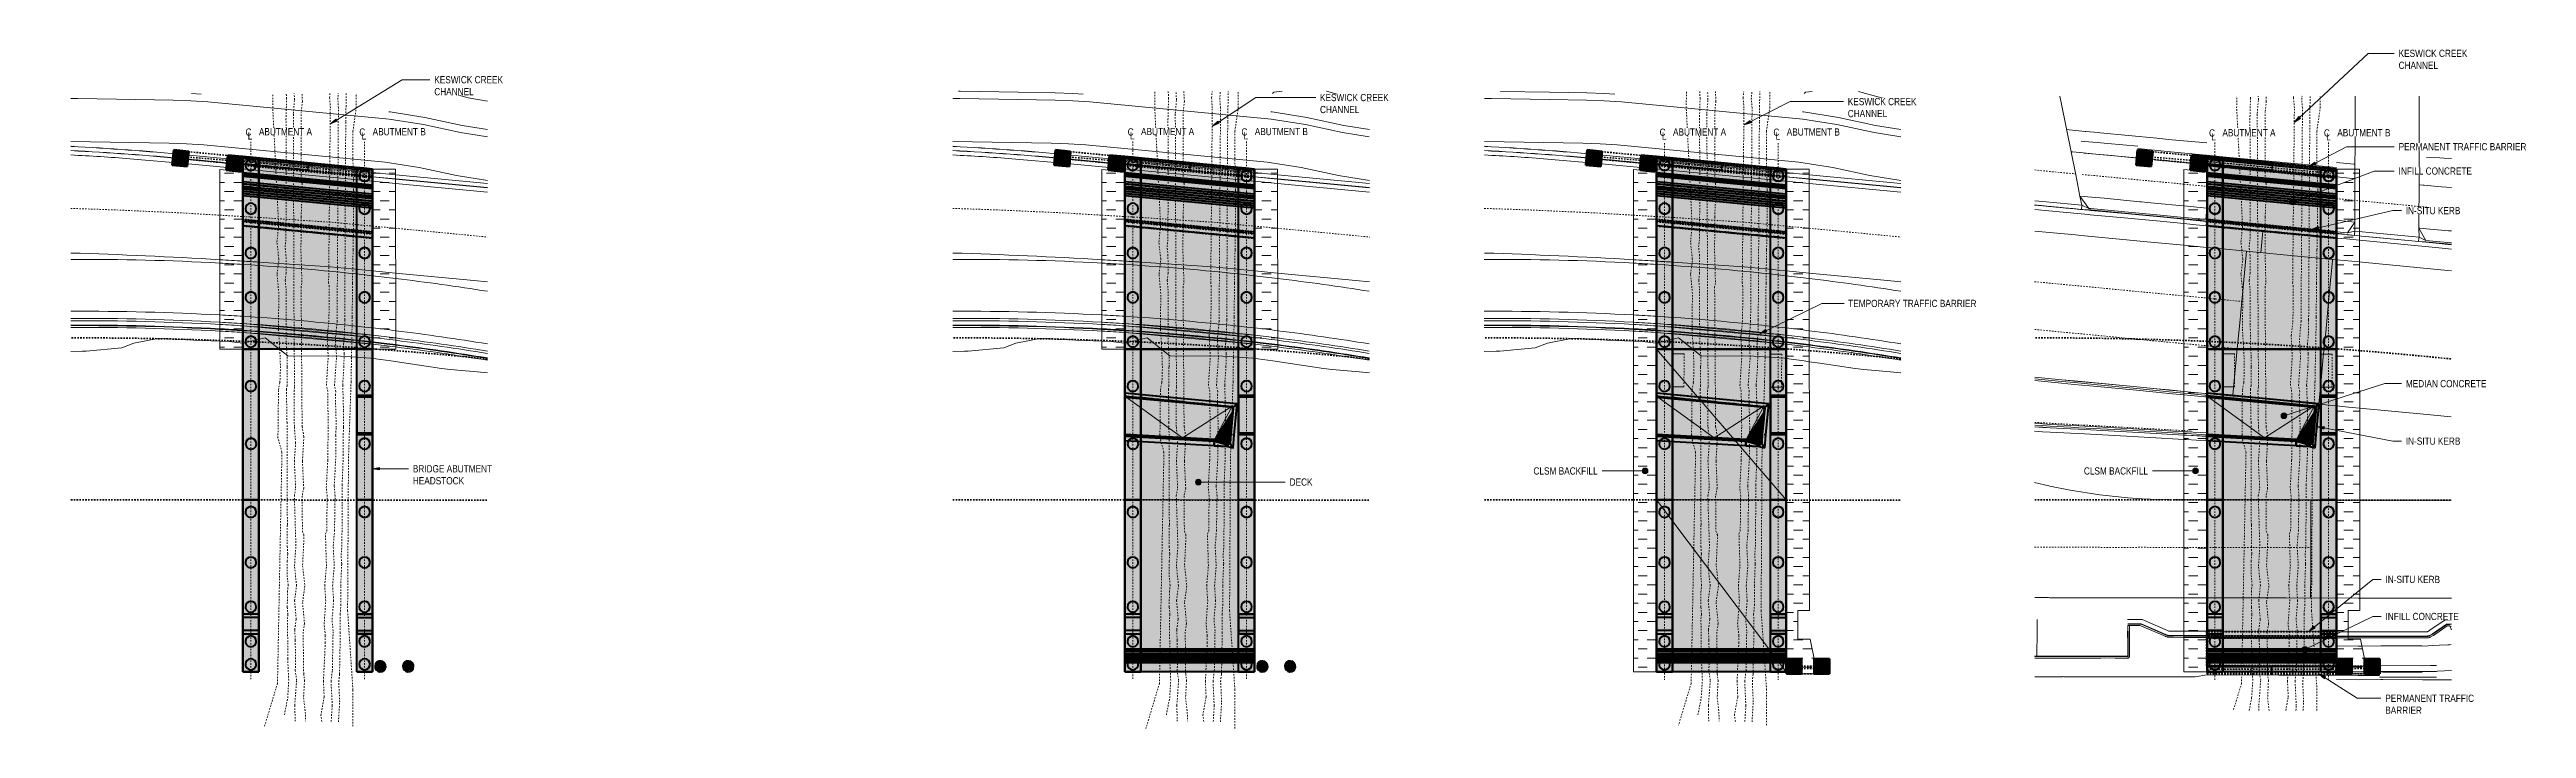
# Model space of a CAD drawing. Header units: metres. Extents: x 567 to 803, y 3 to 1697.
# Drawn here: x 566.9 to 739, y 1650.2 to 1697.3 of the extents above.
import ezdxf

# ---------------------------------------------------------------- set-up
doc = ezdxf.new("R2010")
doc.units = ezdxf.units.M
for name, pattern in [('ControlLine', [0.02, 0.0125, -0.0025, 0.0025, -0.0025]), ('Demolished', [0.007144, 0.004763, -0.002381]), ('IMPORT-FURN-WBeam _LHS_', [0.004, 0, 0, 0.004, 0]), ('IMPORT-LNMK-LaneLine3 _3_', [0.012, 0.003, -0.009]), ('IMPORT-LNMK-LineCont _3_', [0.004, 0.001, -0.003]), ('IMPORT-LNMK-LinePath', [0.008, 0.001, -0.007]), ('JacobsDash', [0.0045, 0.003, -0.0015]), ('JacobsDoubleCenter', [0.0255, 0.015, -0.0015, 0.003, -0.0015, 0.003, -0.0015]), ('JacobsGridLine', [0.0145, 0.01, -0.001, 0.0025, -0.001])]:
    doc.linetypes.add(name, pattern=pattern)
for name, color, linetype, lineweight in [('BRIDGE-ABUTMENT-CONC', 7, 'Continuous', 40), ('BRIDGE-HDRAIL', 7, 'Continuous', 15), ('D-BDGE', 7, 'Continuous', 13), ('D-BDGE-FLOOR', 7, 'Continuous', 40), ('D-BDGE-FLOOR-PAT', 7, 'Continuous', 40), ('D-BDGE-FNDN', 7, 'Continuous', 40), ('D-BDGE-FNDN-PILE-CAP', 7, 'Continuous', 40), ('D-BDGE-FNDN-PILE-CONC', 7, 'Continuous', 40), ('D-BDGE-FRAMING', 7, 'Continuous', 40), ('D-BDGE-GEN-MOD', 7, 'Continuous', 25), ('D-BDGE-HDRAIL', 7, 'Continuous', 15), ('D-BDGE-LINE', 7, 'Continuous', 9), ('D-ENHA-GEN-LINE', 7, 'Continuous', 9), ('D-ENHA-GEN-LINE-GRIDS', 7, 'Continuous', 9), ('D-ENHA-TEXT', 7, 'Continuous', 9)]:
    doc.layers.add(name, color=color, linetype=linetype, lineweight=lineweight)
doc.styles.add('Arial Narrow', font='ARIALN.TTF', dxfattribs={"height": 0.0025})
doc.styles.add('Arial Narrow_1', font='ARIALN.TTF', dxfattribs={"height": 0.5})

# ---------------------------------------------------------------- blocks, each defined once
blk = doc.blocks.new('T2DPAA-T2D-PWA-RW-M2D-000002_ControlLinesMinor_rvt-1-DRG-2871033 - CONSTRUCTION SEQUENCE STAGE B3')
at = {"layer": 'D-BDGE', "color": 150, "linetype": 'ControlLine', "lineweight": 35, "true_color": 0x0080ff}
for p, q in [((589.37, 1676.53), (589.75, 1676.5)), ((597.32, 1675.83), (597.34, 1675.83)), ((568.41, 1666.05), (597.34, 1666.02))]:
    blk.add_line(p, q, dxfattribs=at)
for start, end in [(87.9436, 90.0628), (87.6159, 87.9436), (85.7696, 87.6159), (84.1369, 85.6924)]:
    blk.add_arc((568.71, 1397.29), 280, start, end, dxfattribs=at)
blk = doc.blocks.new('T2DPAA-T2D-C3S-TS-M2D-103201_dwg-40804935-DRG-2871033 - CONSTRUCTION SEQUENCE STAGE B3')
at = {"color": 9, "lineweight": 18, "true_color": 0xc3c3c3}
for p, q in [((156.35, 329.82), (157.04, 329.83)), ((156.3, 325.25), (169.38, 325.12)), ((156.3, 325.25), (169.38, 325.12)), ((156.31, 325.55), (169.35, 325.42)), ((156.31, 325.54), (169.35, 325.41)), ((156.31, 325.26), (169.38, 325.13)), ((169.35, 325.42), (170.96, 325.4)), ((169.35, 325.41), (170.96, 325.39)), ((170.96, 325.4), (177.37, 325.34)), ((170.96, 325.39), (177.37, 325.33)), ((169.38, 325.13), (170.99, 325.11)), ((169.38, 325.12), (170.99, 325.1)), ((169.38, 325.12), (170.99, 325.1)), ((169.4, 324.82), (171.01, 324.8)), ((170.99, 325.11), (177.39, 325.05)), ((170.99, 325.1), (177.39, 325.04)), ((170.99, 325.1), (177.39, 325.04)), ((171.01, 324.8), (177.42, 324.74)), ((169.94, 318.61), (171.54, 318.59))]:
    blk.add_line(p, q, dxfattribs=at)
at = {"color": 9, "linetype": 'IMPORT-LNMK-LaneLine3 _3_', "lineweight": 18, "true_color": 0xc3c3c3}
for p, q in [((159.04, 321.57), (160.64, 321.61)), ((169.67, 321.71), (171.28, 321.7))]:
    blk.add_line(p, q, dxfattribs=at)
at = {"color": 9, "lineweight": 18, "true_color": 0xc3c3c3, "flags": 128}
for points in [[(174.41, 331.36), (175.53, 331.15), (176.88, 331.04)], [(148.04, 328.77), (148.53, 328.81), (152.55, 329.09), (155.12, 329.26), (156.35, 329.32), (157.54, 329.34), (170.2, 329.21), (172.59, 329.04), (175.21, 328.7), (177.09, 328.57)], [(170.13, 329.71), (170.21, 329.71), (172.65, 329.54), (175.27, 329.2), (177.05, 329.07)], [(148.29, 325.79), (155.11, 326.26), (156.32, 326.32), (157.51, 326.34), (170.17, 326.21), (172.56, 326.04), (175.18, 325.7), (177.35, 325.55)], [(152.48, 324.95), (156.3, 324.95), (169.4, 324.82)], [(161.99, 318.55), (167, 318.64), (169.94, 318.61)], [(171.54, 318.59), (177, 318.54), (177.95, 318.53)], [(178.48, 312.23), (177.76, 312.25), (175.89, 312.25), (175.28, 312.26), (172.81, 312.42), (171.72, 312.5), (170.33, 312.57), (167.86, 312.53), (165.38, 312.29), (164.56, 312.23), (162.89, 313.36), (161.39, 312.86)], [(159.78, 312.85), (157.94, 312.78), (157.4, 312.78), (155.46, 312.68), (153.84, 312.22), (153.03, 311.83), (150.59, 311.37), (150.33, 311.35), (149.52, 311.27)], [(161.39, 312.86), (161.37, 312.85), (160.42, 312.88), (159.78, 312.85)]]:
    blk.add_lwpolyline(points, dxfattribs=at)
at = {"color": 9, "linetype": 'IMPORT-LNMK-LaneLine3 _3_', "lineweight": 18, "true_color": 0xc3c3c3, "flags": 128}
for points in [[(160.64, 321.61), (162.03, 321.65), (167.03, 321.74), (169.67, 321.71)], [(148.68, 321.16), (148.77, 321.17), (151.96, 321.33), (152.52, 321.35), (156.27, 321.5), (157.02, 321.52), (159.04, 321.57)], [(171.28, 321.7), (177.03, 321.64), (177.68, 321.63)]]:
    blk.add_lwpolyline(points, dxfattribs=at)
at = {"color": 9, "lineweight": 18, "true_color": 0xc3c3c3}
for centre, radius, start, end in [((154.43, 138.76), 186.8, 89.4238, 91.8744), ((154.43, 138.76), 186.79, 89.4238, 91.8742), ((154.43, 138.76), 186.51, 89.4238, 91.8697), ((154.43, 138.76), 186.5, 89.4238, 91.8696), ((154.43, 138.76), 186.5, 89.4238, 91.8696), ((154.43, 138.76), 186.2, 90.6006, 91.8647), ((168.47, -39.99), 358.6, 91.4647, 93.1209), ((168.47, -39.99), 358.6, 91.2086, 91.4647), ((164.97, 138.35), 180, 91.2886, 91.7988), ((168.47, -39.99), 358.6, 91.0347, 91.2086), ((164.97, 138.35), 180, 88.4112, 91.2886), ((164.97, 138.35), 180, 87.8984, 88.4112), ((164.97, 138.35), 180, 91.7988, 95.0962), ((164.97, 138.35), 180, 85.8495, 87.8984), ((164.97, 138.35), 176.4, 91.7364, 95.1011), ((164.97, 138.35), 175.9, 91.7275, 95.1018), ((164.97, 138.35), 175.9, 91.7275, 95.1018), ((164.97, 138.35), 175.74, 91.7246, 95.102), ((164.97, 138.35), 175.44, 91.7193, 95.1025), ((164.97, 138.35), 175.4, 91.7186, 95.1025), ((164.97, 138.35), 175.28, 91.7164, 95.1027), ((164.97, 138.35), 176.4, 91.2157, 91.7364), ((164.97, 138.35), 175.9, 91.2053, 91.7275), ((164.97, 138.35), 175.9, 91.2053, 91.7275), ((164.97, 138.35), 175.74, 91.202, 91.7246), ((164.97, 138.35), 175.44, 91.1958, 91.7193), ((164.97, 138.35), 175.4, 91.1949, 91.7186), ((164.97, 138.35), 175.28, 91.1924, 91.7164), ((164.97, 138.35), 176.4, 88.2784, 91.2157), ((164.97, 138.35), 175.9, 88.2595, 91.2053), ((164.97, 138.35), 175.9, 88.2595, 91.2053), ((164.97, 138.35), 175.74, 88.2535, 91.202), ((164.97, 138.35), 175.44, 88.2421, 91.1958), ((164.97, 138.35), 175.4, 88.2405, 91.1949), ((164.97, 138.35), 175.28, 88.236, 91.1924), ((164.97, 138.35), 176.4, 87.755, 88.2784), ((164.97, 138.35), 175.9, 87.7346, 88.2595), ((164.97, 138.35), 175.9, 87.7346, 88.2595), ((164.97, 138.35), 175.74, 87.7281, 88.2535), ((164.97, 138.35), 175.44, 87.7157, 88.2421), ((164.97, 138.35), 175.4, 87.7142, 88.2405), ((164.97, 138.35), 175.28, 87.7092, 88.236), ((164.97, 138.35), 176.4, 85.6641, 87.755), ((164.97, 138.35), 175.9, 85.6378, 87.7346), ((164.97, 138.35), 175.9, 85.6378, 87.7346), ((164.97, 138.35), 175.74, 85.6293, 87.7281), ((164.97, 138.35), 175.44, 85.6134, 87.7157), ((164.97, 138.35), 175.4, 85.6113, 87.7142), ((164.97, 138.35), 175.28, 85.6049, 87.7092)]:
    blk.add_arc(centre, radius, start, end, dxfattribs=at)
blk = doc.blocks.new('T2DPAA-T2D-PWC-TS-M2D-100010_TempWorksDesign_rvt-1-DRG-2871033 - CONSTRUCTION SEQUENCE STAGE B3')
at = {"color": 9, "lineweight": 18, "true_color": 0xc3c3c3, "rotation": 355.1443168073812}
blk.add_blockref('T2DPAA-T2D-C3S-TS-M2D-103201_dwg-40804935-DRG-2871033 - CONSTRUCTION SEQUENCE STAGE B3', (393.07, 1378.85), dxfattribs=at)
blk = doc.blocks.new('08_ADC_Barrier_Precast_T2D_MBP-02-B - MBP-02-B-7218689-DRG-2871033 - CONSTRUCTION SEQUENCE STAGE B3')
at = {"layer": 'D-BDGE-GEN-MOD', "linetype": 'JacobsDoubleCenter'}
for p, q in [((-2.31, 0.55), (-2.31, 0.55)), ((-2.31, 0.55), (2.25, 0.55)), ((-2.31, 0.53), (-2.31, 0.55)), ((2.25, 0.55), (-2.31, 0.55)), ((-2.31, 0.55), (-2.31, 0.53)), ((-2.31, 0.53), (-2.28, 0.23)), ((-2.3, 0.43), (-2.31, 0.53)), ((-2.31, 0.53), (2.25, 0.53)), ((2.25, 0.53), (-2.31, 0.53)), ((-2.3, 0.42), (-2.3, 0.43)), ((2.25, 0.43), (-2.3, 0.43)), ((-2.3, 0.42), (-2.3, 0.42)), ((-2.3, 0.42), (2.25, 0.42)), ((-2.26, 0.05), (-2.3, 0.42)), ((2.25, 0.42), (-2.3, 0.42)), ((-2.28, 0.23), (2.25, 0.23)), ((-2.28, 0.21), (-2.28, 0.23)), ((-2.26, 0.05), (-2.28, 0.21)), ((2.25, 0.21), (-2.28, 0.21)), ((2.25, 0.05), (-2.26, 0.05)), ((2.25, 0.55), (2.25, 0.55)), ((2.25, 0.55), (2.25, 0.53)), ((2.25, 0.53), (2.25, 0.55)), ((2.25, 0.23), (2.25, 0.53)), ((2.25, 0.53), (2.25, 0.43)), ((2.25, 0.43), (2.25, 0.42)), ((2.25, 0.42), (2.25, 0.42)), ((2.25, 0.42), (2.25, 0.05)), ((2.25, 0.23), (2.25, 0.21)), ((2.25, 0.21), (2.25, 0.05))]:
    blk.add_line(p, q, dxfattribs=at)
blk = doc.blocks.new('08_ADC_Barrier_Precast_T2D_MBP-02-B - MBP-02-B-7218747-DRG-2871033 - CONSTRUCTION SEQUENCE STAGE B3')
at = {"layer": 'D-BDGE-GEN-MOD', "linetype": 'JacobsDoubleCenter'}
for p, q in [((-2.25, 0.55), (-2.26, 0.55)), ((-2.26, 0.55), (2.21, 0.55)), ((-2.26, 0.55), (-2.26, 0.53)), ((-2.26, 0.53), (-2.26, 0.23)), ((2.21, 0.53), (-2.26, 0.53)), ((-2.26, 0.23), (2.24, 0.23)), ((-2.26, 0.21), (-2.26, 0.23)), ((-2.25, 0.53), (-2.25, 0.55)), ((2.21, 0.55), (-2.25, 0.55)), ((-2.25, 0.43), (-2.25, 0.53)), ((-2.25, 0.53), (2.21, 0.53)), ((-2.25, 0.42), (-2.25, 0.43)), ((2.22, 0.43), (-2.25, 0.43)), ((-2.25, 0.42), (-2.25, 0.42)), ((-2.25, 0.42), (2.22, 0.42)), ((-2.25, 0.05), (-2.25, 0.42)), ((2.22, 0.42), (-2.25, 0.42)), ((-2.25, 0.05), (-2.26, 0.21)), ((2.24, 0.21), (-2.26, 0.21)), ((2.26, 0.05), (-2.25, 0.05)), ((2.21, 0.55), (2.21, 0.55)), ((2.21, 0.55), (2.22, 0.54)), ((2.21, 0.53), (2.21, 0.55)), ((2.24, 0.23), (2.21, 0.53)), ((2.21, 0.53), (2.22, 0.53)), ((2.22, 0.53), (2.22, 0.43)), ((2.22, 0.43), (2.22, 0.42)), ((2.22, 0.43), (2.22, 0.43)), ((2.22, 0.42), (2.22, 0.42)), ((2.22, 0.42), (2.22, 0.42)), ((2.22, 0.42), (2.22, 0.42)), ((2.22, 0.42), (2.25, 0.17)), ((2.24, 0.23), (2.24, 0.21)), ((2.24, 0.21), (2.26, 0.05)), ((2.25, 0.17), (2.26, 0.05))]:
    blk.add_line(p, q, dxfattribs=at)
blk = doc.blocks.new('Floors 6 - Floors 6-5450700-DRG-2871033 - CONSTRUCTION SEQUENCE STAGE B3')
at = {"layer": 'D-BDGE-FLOOR-PAT', "linetype": 'JacobsDoubleCenter', "true_color": 0xe1e1e1}
for points in [[(444.66, 1728.38), (444.65, 1728.41), (435.61, 1728.57), (435.62, 1728.47), (444.51, 1728.38)], [(444.65, 1728.48), (444.65, 1728.48), (435.61, 1728.57), (435.61, 1728.57), (444.59, 1728.48)], [(444.66, 1728.36), (444.66, 1728.38), (435.62, 1728.47), (435.62, 1728.45), (444.5, 1728.36)], [(444.68, 1728.06), (444.66, 1728.36), (435.62, 1728.45), (435.64, 1728.15), (444.52, 1728.06)], [(444.65, 1728.41), (444.65, 1728.48), (435.86, 1728.57), (444.49, 1728.42)], [(444.66, 1728.38), (444.66, 1728.38), (443.03, 1728.39), (444.5, 1728.38)]]:
    blk.add_hatch(color=254, dxfattribs=at).paths.add_polyline_path(points)
at = {"layer": 'D-BDGE-FLOOR', "color": 252, "linetype": 'JacobsDoubleCenter', "true_color": 0x888888}
for p, q in [((435.61, 1728.57), (444.65, 1728.48)), ((435.61, 1728.57), (435.61, 1728.57)), ((444.65, 1728.48), (435.61, 1728.57)), ((444.66, 1728.38), (435.62, 1728.47)), ((435.62, 1728.45), (444.66, 1728.36)), ((435.64, 1728.15), (435.64, 1728.15)), ((435.64, 1728.15), (444.68, 1728.06)), ((444.68, 1728.06), (435.64, 1728.15)), ((444.65, 1728.41), (444.65, 1728.48)), ((444.66, 1728.38), (444.66, 1728.38)), ((444.68, 1728.06), (444.68, 1728.06))]:
    blk.add_line(p, q, dxfattribs=at)
at = {"layer": 'D-BDGE-FLOOR', "color": 252, "linetype": 'JacobsDoubleCenter', "true_color": 0x888888, "flags": 128}
for points in [[(435.64, 1728.15), (435.64, 1728.22), (435.63, 1728.29), (435.63, 1728.36), (435.62, 1728.43), (435.61, 1728.5), (435.61, 1728.57)], [(435.61, 1728.57), (435.61, 1728.52), (435.62, 1728.47)], [(435.61, 1728.57), (435.61, 1728.57), (435.61, 1728.57), (435.61, 1728.57)], [(435.62, 1728.47), (435.62, 1728.46), (435.62, 1728.45)], [(435.64, 1728.15), (435.64, 1728.22), (435.63, 1728.3), (435.62, 1728.37), (435.62, 1728.45)], [(444.65, 1728.48), (444.65, 1728.41), (444.66, 1728.34), (444.67, 1728.27), (444.67, 1728.2), (444.68, 1728.13), (444.68, 1728.06)], [(444.65, 1728.48), (444.65, 1728.48), (444.65, 1728.48), (444.65, 1728.48)], [(444.66, 1728.38), (444.66, 1728.4), (444.65, 1728.41)], [(444.66, 1728.36), (444.66, 1728.37), (444.66, 1728.38)], [(444.66, 1728.36), (444.66, 1728.28), (444.67, 1728.21), (444.68, 1728.13), (444.68, 1728.06)]]:
    blk.add_lwpolyline(points, dxfattribs=at)
blk = doc.blocks.new('01_SFO_FRP_Pile_CastInPlace_CS - CAST-IN-PLACE PILE - 0750-7668704-DRG-2871033 - CONSTRUCTION SEQUENCE STAGE B3')
at = {"layer": 'D-BDGE-FNDN-PILE-CONC'}
for start, end in [(90, 270), (90, 270), (270, 90), (270, 90)]:
    blk.add_arc((0, 0), 0.375, start, end, dxfattribs=at)
blk = doc.blocks.new('Upstand North - Upstand North-7372798-DRG-2871033 - CONSTRUCTION SEQUENCE STAGE B3')
at = {"layer": 'D-BDGE-FRAMING', "linetype": 'JacobsDoubleCenter'}
for p, q in [((435.25, 1732.8), (444.29, 1732.71)), ((435.29, 1732.36), (435.25, 1732.8)), ((435.25, 1732.8), (435.28, 1732.43)), ((435.25, 1732.8), (435.25, 1732.8)), ((444.29, 1732.71), (435.25, 1732.8)), ((444.29, 1732.71), (444.33, 1732.27)), ((444.32, 1732.33), (444.29, 1732.71)), ((444.29, 1732.71), (444.29, 1732.71)), ((435.28, 1732.43), (435.29, 1732.36)), ((444.32, 1732.33), (435.28, 1732.43)), ((444.33, 1732.27), (435.29, 1732.36)), ((444.33, 1732.27), (444.32, 1732.33))]:
    blk.add_line(p, q, dxfattribs=at)
blk = doc.blocks.new('T2DPAA-T2D-PWA-RW-M2D-000002_ControlLinesMinor_rvt-2-DRG-2871033 - CONSTRUCTION SEQUENCE STAGE B4')
at = {"layer": 'D-BDGE', "color": 150, "linetype": 'ControlLine', "lineweight": 35, "true_color": 0x0080ff}
for p, q in [((589.37, 1676.53), (589.75, 1676.5)), ((597.32, 1675.83), (597.34, 1675.83)), ((568.41, 1666.05), (597.34, 1666.02))]:
    blk.add_line(p, q, dxfattribs=at)
for start, end in [(87.9436, 90.0628), (87.6159, 87.9436), (85.7696, 87.6159), (84.1369, 85.6924)]:
    blk.add_arc((568.71, 1397.29), 280, start, end, dxfattribs=at)
blk = doc.blocks.new('T2DPAA-T2D-C3S-TS-M2D-103201_dwg-40804935-DRG-2871033 - CONSTRUCTION SEQUENCE STAGE B4')
at = {"color": 9, "lineweight": 18, "true_color": 0xc3c3c3}
for p, q in [((156.3, 325.25), (169.38, 325.12)), ((156.3, 325.25), (169.38, 325.12)), ((156.31, 325.55), (169.35, 325.42)), ((156.31, 325.54), (169.35, 325.41)), ((156.31, 325.26), (169.38, 325.13)), ((169.35, 325.42), (170.96, 325.4)), ((169.35, 325.41), (170.96, 325.39)), ((170.96, 325.4), (177.37, 325.34)), ((170.96, 325.39), (177.37, 325.33)), ((169.38, 325.13), (170.99, 325.11)), ((169.38, 325.12), (170.99, 325.1)), ((169.38, 325.12), (170.99, 325.1)), ((169.4, 324.82), (171.01, 324.8)), ((170.99, 325.11), (177.39, 325.05)), ((170.99, 325.1), (177.39, 325.04)), ((170.99, 325.1), (177.39, 325.04)), ((171.01, 324.8), (177.42, 324.74)), ((169.94, 318.61), (171.54, 318.59))]:
    blk.add_line(p, q, dxfattribs=at)
at = {"color": 9, "linetype": 'IMPORT-LNMK-LaneLine3 _3_', "lineweight": 18, "true_color": 0xc3c3c3}
for p, q in [((159.04, 321.57), (160.64, 321.61)), ((169.67, 321.71), (171.28, 321.7))]:
    blk.add_line(p, q, dxfattribs=at)
at = {"color": 9, "lineweight": 18, "true_color": 0xc3c3c3, "flags": 128}
for points in [[(170.14, 331), (170.22, 331.09), (170.79, 331.2)], [(173.85, 331.46), (175.53, 331.15), (176.88, 331.04)], [(148.04, 328.77), (148.53, 328.81), (152.55, 329.09), (155.12, 329.26), (156.35, 329.32), (157.54, 329.34), (170.2, 329.21), (172.59, 329.04), (175.21, 328.7), (177.09, 328.57)], [(148.39, 329.3), (148.5, 329.31), (152.52, 329.58), (155.1, 329.76), (156.32, 329.82), (157.04, 329.83)], [(170.13, 329.71), (170.21, 329.71), (172.65, 329.54), (175.27, 329.2), (177.05, 329.07)], [(148.29, 325.79), (155.11, 326.26), (156.32, 326.32), (157.51, 326.34), (170.17, 326.21), (172.56, 326.04), (175.18, 325.7), (177.35, 325.55)], [(152.48, 324.95), (156.3, 324.95), (169.4, 324.82)], [(161.99, 318.55), (167, 318.64), (169.94, 318.61)], [(171.54, 318.59), (177, 318.54), (177.95, 318.53)], [(178.48, 312.23), (177.76, 312.25), (175.89, 312.25), (175.28, 312.26), (172.81, 312.42), (171.72, 312.5), (170.33, 312.57), (167.86, 312.53), (165.38, 312.29), (164.56, 312.23), (162.89, 313.36), (161.39, 312.86)], [(159.78, 312.85), (157.94, 312.78), (157.4, 312.78), (155.46, 312.68), (153.84, 312.22), (153.03, 311.83), (150.59, 311.37), (150.33, 311.35), (149.52, 311.27)], [(161.39, 312.86), (161.37, 312.85), (160.42, 312.88), (159.78, 312.85)]]:
    blk.add_lwpolyline(points, dxfattribs=at)
at = {"color": 9, "linetype": 'IMPORT-LNMK-LaneLine3 _3_', "lineweight": 18, "true_color": 0xc3c3c3, "flags": 128}
for points in [[(160.64, 321.61), (162.03, 321.65), (167.03, 321.74), (169.67, 321.71)], [(148.68, 321.16), (148.77, 321.17), (151.96, 321.33), (152.52, 321.35), (156.27, 321.5), (157.02, 321.52), (159.04, 321.57)], [(171.28, 321.7), (177.03, 321.64), (177.68, 321.63)]]:
    blk.add_lwpolyline(points, dxfattribs=at)
at = {"color": 9, "lineweight": 18, "true_color": 0xc3c3c3}
for centre, radius, start, end in [((154.43, 138.76), 186.8, 89.4238, 91.8744), ((154.43, 138.76), 186.79, 89.4238, 91.8742), ((154.43, 138.76), 186.51, 89.4238, 91.8697), ((154.43, 138.76), 186.5, 89.4238, 91.8696), ((154.43, 138.76), 186.5, 89.4238, 91.8696), ((154.43, 138.76), 186.2, 90.6006, 91.8647), ((168.47, -39.99), 358.6, 91.4647, 93.1209), ((168.47, -39.99), 358.6, 91.2086, 91.4647), ((164.97, 138.35), 180, 91.2886, 91.7988), ((168.47, -39.99), 358.6, 91.0347, 91.2086), ((164.97, 138.35), 180, 88.4112, 91.2886), ((164.97, 138.35), 180, 87.8984, 88.4112), ((164.97, 138.35), 180, 91.7988, 95.0962), ((164.97, 138.35), 180, 85.8495, 87.8984), ((164.97, 138.35), 176.4, 91.7364, 95.1011), ((164.97, 138.35), 175.9, 91.7275, 95.1018), ((164.97, 138.35), 175.9, 91.7275, 95.1018), ((164.97, 138.35), 175.74, 91.7246, 95.102), ((164.97, 138.35), 175.44, 91.7193, 95.1025), ((164.97, 138.35), 175.4, 91.7186, 95.1025), ((164.97, 138.35), 175.28, 91.7164, 95.1027), ((164.97, 138.35), 176.4, 91.2157, 91.7364), ((164.97, 138.35), 175.9, 91.2053, 91.7275), ((164.97, 138.35), 175.9, 91.2053, 91.7275), ((164.97, 138.35), 175.74, 91.202, 91.7246), ((164.97, 138.35), 175.44, 91.1958, 91.7193), ((164.97, 138.35), 175.4, 91.1949, 91.7186), ((164.97, 138.35), 175.28, 91.1924, 91.7164), ((164.97, 138.35), 176.4, 88.2784, 91.2157), ((164.97, 138.35), 175.9, 88.2595, 91.2053), ((164.97, 138.35), 175.9, 88.2595, 91.2053), ((164.97, 138.35), 175.74, 88.2535, 91.202), ((164.97, 138.35), 175.44, 88.2421, 91.1958), ((164.97, 138.35), 175.4, 88.2405, 91.1949), ((164.97, 138.35), 175.28, 88.236, 91.1924), ((164.97, 138.35), 176.4, 87.755, 88.2784), ((164.97, 138.35), 175.9, 87.7346, 88.2595), ((164.97, 138.35), 175.9, 87.7346, 88.2595), ((164.97, 138.35), 175.74, 87.7281, 88.2535), ((164.97, 138.35), 175.44, 87.7157, 88.2421), ((164.97, 138.35), 175.4, 87.7142, 88.2405), ((164.97, 138.35), 175.28, 87.7092, 88.236), ((164.97, 138.35), 176.4, 85.6641, 87.755), ((164.97, 138.35), 175.9, 85.6378, 87.7346), ((164.97, 138.35), 175.9, 85.6378, 87.7346), ((164.97, 138.35), 175.74, 85.6293, 87.7281), ((164.97, 138.35), 175.44, 85.6134, 87.7157), ((164.97, 138.35), 175.4, 85.6113, 87.7142), ((164.97, 138.35), 175.28, 85.6049, 87.7092)]:
    blk.add_arc(centre, radius, start, end, dxfattribs=at)
blk = doc.blocks.new('T2DPAA-T2D-PWC-TS-M2D-100010_TempWorksDesign_rvt-2-DRG-2871033 - CONSTRUCTION SEQUENCE STAGE B4')
at = {"color": 9, "lineweight": 18, "true_color": 0xc3c3c3, "rotation": 355.1443168073812}
blk.add_blockref('T2DPAA-T2D-C3S-TS-M2D-103201_dwg-40804935-DRG-2871033 - CONSTRUCTION SEQUENCE STAGE B4', (393.07, 1378.85), dxfattribs=at)
blk = doc.blocks.new('08_ADC_Barrier_Precast_T2D_MBP-02-B - MBP-02-B-7218689-DRG-2871033 - CONSTRUCTION SEQUENCE STAGE B4')
at = {"layer": 'D-BDGE-GEN-MOD', "linetype": 'JacobsDoubleCenter'}
for p, q in [((-2.31, 0.55), (-2.31, 0.55)), ((-2.31, 0.55), (2.25, 0.55)), ((-2.31, 0.53), (-2.31, 0.55)), ((2.25, 0.55), (-2.31, 0.55)), ((-2.31, 0.55), (-2.31, 0.53)), ((-2.31, 0.53), (-2.28, 0.23)), ((-2.3, 0.43), (-2.31, 0.53)), ((-2.31, 0.53), (2.25, 0.53)), ((2.25, 0.53), (-2.31, 0.53)), ((-2.3, 0.42), (-2.3, 0.43)), ((2.25, 0.43), (-2.3, 0.43)), ((-2.3, 0.42), (-2.3, 0.42)), ((-2.3, 0.42), (2.25, 0.42)), ((-2.26, 0.05), (-2.3, 0.42)), ((2.25, 0.42), (-2.3, 0.42)), ((-2.28, 0.23), (2.25, 0.23)), ((-2.28, 0.21), (-2.28, 0.23)), ((-2.26, 0.05), (-2.28, 0.21)), ((2.25, 0.21), (-2.28, 0.21)), ((2.25, 0.05), (-2.26, 0.05)), ((2.25, 0.55), (2.25, 0.55)), ((2.25, 0.55), (2.25, 0.53)), ((2.25, 0.53), (2.25, 0.55)), ((2.25, 0.23), (2.25, 0.53)), ((2.25, 0.53), (2.25, 0.43)), ((2.25, 0.43), (2.25, 0.42)), ((2.25, 0.42), (2.25, 0.42)), ((2.25, 0.42), (2.25, 0.05)), ((2.25, 0.23), (2.25, 0.21)), ((2.25, 0.21), (2.25, 0.05))]:
    blk.add_line(p, q, dxfattribs=at)
blk = doc.blocks.new('08_ADC_Barrier_Precast_T2D_MBP-02-B - MBP-02-B-7218747-DRG-2871033 - CONSTRUCTION SEQUENCE STAGE B4')
at = {"layer": 'D-BDGE-GEN-MOD', "linetype": 'JacobsDoubleCenter'}
for p, q in [((-2.25, 0.55), (-2.26, 0.55)), ((-2.26, 0.55), (2.21, 0.55)), ((-2.26, 0.55), (-2.26, 0.53)), ((-2.26, 0.53), (-2.26, 0.23)), ((2.21, 0.53), (-2.26, 0.53)), ((-2.26, 0.23), (2.24, 0.23)), ((-2.26, 0.21), (-2.26, 0.23)), ((-2.25, 0.53), (-2.25, 0.55)), ((2.21, 0.55), (-2.25, 0.55)), ((-2.25, 0.43), (-2.25, 0.53)), ((-2.25, 0.53), (2.21, 0.53)), ((-2.25, 0.42), (-2.25, 0.43)), ((2.22, 0.43), (-2.25, 0.43)), ((-2.25, 0.42), (-2.25, 0.42)), ((-2.25, 0.42), (2.22, 0.42)), ((-2.25, 0.05), (-2.25, 0.42)), ((2.22, 0.42), (-2.25, 0.42)), ((-2.25, 0.05), (-2.26, 0.21)), ((2.24, 0.21), (-2.26, 0.21)), ((2.26, 0.05), (-2.25, 0.05)), ((2.21, 0.55), (2.21, 0.55)), ((2.21, 0.55), (2.22, 0.54)), ((2.21, 0.53), (2.21, 0.55)), ((2.24, 0.23), (2.21, 0.53)), ((2.21, 0.53), (2.22, 0.53)), ((2.22, 0.53), (2.22, 0.43)), ((2.22, 0.43), (2.22, 0.42)), ((2.22, 0.43), (2.22, 0.43)), ((2.22, 0.42), (2.22, 0.42)), ((2.22, 0.42), (2.22, 0.42)), ((2.22, 0.42), (2.22, 0.42)), ((2.22, 0.42), (2.25, 0.17)), ((2.24, 0.23), (2.24, 0.21)), ((2.24, 0.21), (2.26, 0.05)), ((2.25, 0.17), (2.26, 0.05))]:
    blk.add_line(p, q, dxfattribs=at)
blk = doc.blocks.new('Floors 6 - Floors 6-5450700-DRG-2871033 - CONSTRUCTION SEQUENCE STAGE B4')
at = {"layer": 'D-BDGE-FLOOR-PAT', "linetype": 'JacobsDoubleCenter', "true_color": 0xe1e1e1}
for points in [[(444.66, 1728.38), (444.65, 1728.41), (435.61, 1728.57), (435.62, 1728.47), (444.51, 1728.38)], [(444.65, 1728.48), (444.65, 1728.48), (435.61, 1728.57), (435.61, 1728.57), (444.49, 1728.48)], [(444.66, 1728.36), (444.66, 1728.38), (435.62, 1728.47), (435.62, 1728.45), (444.5, 1728.36)], [(444.68, 1728.06), (444.66, 1728.36), (435.62, 1728.45), (435.64, 1728.15), (444.52, 1728.06)], [(444.65, 1728.41), (444.65, 1728.48), (435.86, 1728.57), (444.49, 1728.42)], [(444.66, 1728.38), (444.66, 1728.38), (443.03, 1728.39), (444.5, 1728.38)]]:
    blk.add_hatch(color=254, dxfattribs=at).paths.add_polyline_path(points)
at = {"layer": 'D-BDGE-FLOOR', "color": 252, "linetype": 'JacobsDoubleCenter', "true_color": 0x888888}
for p, q in [((435.61, 1728.57), (444.65, 1728.48)), ((435.61, 1728.57), (435.61, 1728.57)), ((444.65, 1728.48), (435.61, 1728.57)), ((444.66, 1728.38), (435.62, 1728.47)), ((435.62, 1728.45), (444.66, 1728.36)), ((435.64, 1728.15), (435.64, 1728.15)), ((435.64, 1728.15), (444.68, 1728.06)), ((444.68, 1728.06), (435.64, 1728.15)), ((444.65, 1728.41), (444.65, 1728.48)), ((444.66, 1728.38), (444.66, 1728.38)), ((444.68, 1728.06), (444.68, 1728.06))]:
    blk.add_line(p, q, dxfattribs=at)
at = {"layer": 'D-BDGE-FLOOR', "color": 252, "linetype": 'JacobsDoubleCenter', "true_color": 0x888888, "flags": 128}
for points in [[(435.64, 1728.15), (435.64, 1728.22), (435.63, 1728.29), (435.63, 1728.36), (435.62, 1728.43), (435.61, 1728.5), (435.61, 1728.57)], [(435.61, 1728.57), (435.61, 1728.52), (435.62, 1728.47)], [(435.61, 1728.57), (435.61, 1728.57), (435.61, 1728.57), (435.61, 1728.57)], [(435.62, 1728.47), (435.62, 1728.46), (435.62, 1728.45)], [(435.64, 1728.15), (435.64, 1728.22), (435.63, 1728.3), (435.62, 1728.37), (435.62, 1728.45)], [(444.65, 1728.48), (444.65, 1728.41), (444.66, 1728.34), (444.67, 1728.27), (444.67, 1728.2), (444.68, 1728.13), (444.68, 1728.06)], [(444.65, 1728.48), (444.65, 1728.48), (444.65, 1728.48), (444.65, 1728.48)], [(444.66, 1728.38), (444.66, 1728.4), (444.65, 1728.41)], [(444.66, 1728.36), (444.66, 1728.37), (444.66, 1728.38)], [(444.66, 1728.36), (444.66, 1728.28), (444.67, 1728.21), (444.68, 1728.13), (444.68, 1728.06)]]:
    blk.add_lwpolyline(points, dxfattribs=at)
blk = doc.blocks.new('01_SFO_FRP_Pile_CastInPlace_CS - CAST-IN-PLACE PILE - 0750-7668704-DRG-2871033 - CONSTRUCTION SEQUENCE STAGE B4')
at = {"layer": 'D-BDGE-FNDN-PILE-CONC'}
for start, end in [(90, 270), (90, 270), (270, 90), (270, 90)]:
    blk.add_arc((0, 0), 0.375, start, end, dxfattribs=at)
blk = doc.blocks.new('Median Kerb - Median Kerb-6104980-DRG-2871033 - CONSTRUCTION SEQUENCE STAGE B4')
at = {"layer": 'D-BDGE-FLOOR', "color": 252, "true_color": 0x888888}
for p, q in [((436.87, 1713.7), (443.1, 1713.89)), ((443.1, 1713.89), (436.87, 1713.7)), ((436.87, 1713.7), (436.87, 1713.7)), ((436.91, 1713.28), (436.87, 1713.7)), ((436.87, 1713.7), (436.88, 1713.6)), ((443.1, 1713.79), (436.88, 1713.6)), ((443.1, 1713.76), (436.88, 1713.58)), ((436.88, 1713.6), (436.88, 1713.58)), ((436.88, 1713.58), (436.91, 1713.28)), ((443.1, 1713.89), (443.1, 1713.89)), ((443.1, 1713.79), (443.1, 1713.89)), ((443.1, 1713.89), (443.11, 1713.46)), ((443.1, 1713.89), (444.08, 1713.73)), ((443.1, 1713.89), (444.08, 1713.73)), ((443.1, 1713.89), (444.08, 1713.68)), ((443.1, 1713.76), (443.1, 1713.79)), ((443.1, 1713.79), (444.07, 1713.61)), ((443.11, 1713.46), (443.1, 1713.76)), ((444.06, 1713.58), (443.11, 1713.76)), ((444.04, 1713.48), (444.08, 1713.73)), ((444.06, 1713.58), (444.05, 1713.49)), ((444.08, 1713.68), (444.07, 1713.61)), ((444.08, 1713.73), (444.08, 1713.73)), ((444.08, 1713.73), (444.08, 1713.72)), ((443.11, 1713.46), (436.91, 1713.28)), ((443.11, 1713.46), (436.91, 1713.28)), ((436.91, 1713.28), (436.91, 1713.28)), ((444.05, 1713.49), (443.11, 1713.46)), ((443.11, 1713.46), (444.04, 1713.48)), ((444.04, 1713.48), (443.11, 1713.46)), ((443.11, 1713.46), (443.11, 1713.46)), ((444.04, 1713.48), (444.04, 1713.48))]:
    blk.add_line(p, q, dxfattribs=at)
at = {"layer": 'D-BDGE-FLOOR', "color": 252, "true_color": 0x888888, "flags": 128}
for points in [[(443.11, 1713.46), (443.11, 1713.53), (443.11, 1713.61), (443.11, 1713.68), (443.11, 1713.75), (443.1, 1713.82), (443.1, 1713.89)], [(443.1, 1713.89), (443.1, 1713.89), (443.1, 1713.89), (443.1, 1713.89)], [(443.1, 1713.89), (443.1, 1713.84), (443.1, 1713.79)], [(444.07, 1713.61), (444.06, 1713.6), (444.06, 1713.59), (444.06, 1713.58)], [(444.08, 1713.72), (444.08, 1713.71), (444.08, 1713.71), (444.08, 1713.7), (444.08, 1713.7), (444.08, 1713.69), (444.08, 1713.68)], [(443.11, 1713.46), (443.11, 1713.46), (443.11, 1713.46)], [(444.05, 1713.49), (444.04, 1713.49), (444.04, 1713.48), (444.04, 1713.48), (444.04, 1713.48)]]:
    blk.add_lwpolyline(points, dxfattribs=at)
at = {"layer": 'D-BDGE-FLOOR', "color": 252, "true_color": 0x888888}
for points in [[(443.11, 1713.76), (443.1, 1713.77), (443.1, 1713.78), (443.1, 1713.79), (443.1, 1713.79)], [(443.11, 1713.46), (443.11, 1713.51), (443.11, 1713.61), (443.11, 1713.71), (443.11, 1713.76)], [(443.11, 1713.46), (443.11, 1713.46), (443.11, 1713.46), (443.11, 1713.46), (443.11, 1713.46)]]:
    blk.add_open_spline(points, degree=3, dxfattribs=at)
blk = doc.blocks.new('Upstand North - Upstand North-7372798-DRG-2871033 - CONSTRUCTION SEQUENCE STAGE B4')
at = {"layer": 'D-BDGE-FRAMING', "linetype": 'JacobsDoubleCenter'}
for p, q in [((435.25, 1732.8), (444.29, 1732.71)), ((435.29, 1732.36), (435.25, 1732.8)), ((435.25, 1732.8), (435.28, 1732.43)), ((435.25, 1732.8), (435.25, 1732.8)), ((444.29, 1732.71), (435.25, 1732.8)), ((444.29, 1732.71), (444.33, 1732.27)), ((444.32, 1732.33), (444.29, 1732.71)), ((444.29, 1732.71), (444.29, 1732.71)), ((435.28, 1732.43), (435.29, 1732.36)), ((444.32, 1732.33), (435.28, 1732.43)), ((444.33, 1732.27), (435.29, 1732.36)), ((444.33, 1732.27), (444.32, 1732.33))]:
    blk.add_line(p, q, dxfattribs=at)
blk = doc.blocks.new('T2DPAA-T2D-PWA-RW-M2D-000002_ControlLinesMinor_rvt-3-DRG-2871033 - CONSTRUCTION SEQUENCE STAGE B5')
at = {"layer": 'D-BDGE', "color": 150, "linetype": 'ControlLine', "lineweight": 35, "true_color": 0x0080ff}
for p, q in [((597.32, 1675.83), (597.34, 1675.83)), ((568.41, 1666.05), (578.76, 1666.04)), ((578.76, 1666.04), (580.36, 1666.04)), ((580.36, 1666.04), (589.38, 1666.03)), ((589.38, 1666.03), (590.98, 1666.03)), ((590.98, 1666.03), (597.34, 1666.02))]:
    blk.add_line(p, q, dxfattribs=at)
for start, end in [(87.9436, 90.0628), (87.6159, 87.9436), (85.7696, 87.6159), (85.4413, 85.7696), (84.1369, 85.4413)]:
    blk.add_arc((568.71, 1397.29), 280, start, end, dxfattribs=at)
blk = doc.blocks.new('T2DPAA-T2D-C3S-TS-M2D-103201_dwg-40804935-DRG-2871033 - CONSTRUCTION SEQUENCE STAGE B5')
at = {"color": 9, "lineweight": 18, "true_color": 0xc3c3c3}
for p, q in [((156.3, 325.25), (169.38, 325.12)), ((156.3, 325.25), (169.38, 325.12)), ((156.31, 325.55), (169.35, 325.42)), ((156.31, 325.54), (169.35, 325.41)), ((156.31, 325.26), (169.38, 325.13)), ((169.35, 325.42), (170.96, 325.4)), ((169.35, 325.41), (170.96, 325.39)), ((170.96, 325.4), (177.37, 325.34)), ((170.96, 325.39), (177.37, 325.33)), ((169.38, 325.13), (170.99, 325.11)), ((169.38, 325.12), (170.99, 325.1)), ((169.38, 325.12), (170.99, 325.1)), ((169.4, 324.82), (171.01, 324.8)), ((170.99, 325.11), (177.39, 325.05)), ((170.99, 325.1), (177.39, 325.04)), ((170.99, 325.1), (177.39, 325.04)), ((171.01, 324.8), (177.42, 324.74)), ((169.94, 318.61), (171.54, 318.59))]:
    blk.add_line(p, q, dxfattribs=at)
at = {"color": 9, "linetype": 'IMPORT-LNMK-LaneLine3 _3_', "lineweight": 18, "true_color": 0xc3c3c3}
for p, q in [((159.04, 321.57), (160.64, 321.61)), ((169.67, 321.71), (171.28, 321.7))]:
    blk.add_line(p, q, dxfattribs=at)
at = {"color": 9, "lineweight": 18, "true_color": 0xc3c3c3, "flags": 128}
for points in [[(170.14, 331), (170.22, 331.09), (170.69, 331.18)], [(173.89, 331.45), (175.53, 331.15), (176.88, 331.04)], [(148.04, 328.77), (148.53, 328.81), (152.55, 329.09), (155.12, 329.26), (156.35, 329.32), (157.54, 329.34), (170.2, 329.21), (172.59, 329.04), (175.21, 328.7), (177.09, 328.57)], [(149.12, 329.35), (152.52, 329.58), (155.1, 329.76), (156.32, 329.82), (157.04, 329.83)], [(170.13, 329.71), (170.21, 329.71), (172.65, 329.54), (175.27, 329.2), (177.05, 329.07)], [(148.29, 325.79), (155.11, 326.26), (156.32, 326.32), (157.51, 326.34), (170.17, 326.21), (172.56, 326.04), (175.18, 325.7), (177.35, 325.55)], [(152.48, 324.95), (156.3, 324.95), (169.4, 324.82)], [(161.99, 318.55), (167, 318.64), (169.94, 318.61)], [(171.54, 318.59), (177, 318.54), (177.95, 318.53)], [(170.45, 312.56), (170.33, 312.57), (167.86, 312.53), (165.38, 312.29), (164.56, 312.23), (162.89, 313.36), (161.39, 312.86)], [(159.78, 312.85), (157.94, 312.78), (157.4, 312.78), (155.46, 312.68), (153.84, 312.22), (153.03, 311.83), (150.59, 311.37), (150.33, 311.35), (149.52, 311.27)], [(161.39, 312.86), (161.37, 312.85), (160.42, 312.88), (159.78, 312.85)], [(172.07, 312.47), (171.72, 312.5), (170.45, 312.56)], [(178.48, 312.23), (177.76, 312.25), (175.89, 312.25), (175.28, 312.26), (172.81, 312.42), (172.07, 312.47)]]:
    blk.add_lwpolyline(points, dxfattribs=at)
at = {"color": 9, "linetype": 'IMPORT-LNMK-LaneLine3 _3_', "lineweight": 18, "true_color": 0xc3c3c3, "flags": 128}
for points in [[(160.64, 321.61), (162.03, 321.65), (167.03, 321.74), (169.67, 321.71)], [(148.68, 321.16), (148.77, 321.17), (151.96, 321.33), (152.52, 321.35), (156.27, 321.5), (157.02, 321.52), (159.04, 321.57)], [(171.28, 321.7), (177.03, 321.64), (177.68, 321.63)]]:
    blk.add_lwpolyline(points, dxfattribs=at)
at = {"color": 9, "lineweight": 18, "true_color": 0xc3c3c3}
for centre, radius, start, end in [((154.43, 138.76), 186.8, 89.4238, 91.8744), ((154.43, 138.76), 186.79, 89.4238, 91.8742), ((154.43, 138.76), 186.51, 89.4238, 91.8697), ((154.43, 138.76), 186.5, 89.4238, 91.8696), ((154.43, 138.76), 186.5, 89.4238, 91.8696), ((154.43, 138.76), 186.2, 90.6006, 91.8647), ((168.47, -39.99), 358.6, 91.4647, 93.1209), ((168.47, -39.99), 358.6, 91.2086, 91.4647), ((164.97, 138.35), 180, 91.2886, 91.7988), ((168.47, -39.99), 358.6, 91.0347, 91.2086), ((164.97, 138.35), 180, 88.4112, 91.2886), ((164.97, 138.35), 180, 87.8984, 88.4112), ((164.97, 138.35), 180, 91.7988, 95.0962), ((164.97, 138.35), 180, 85.8495, 87.8984), ((164.97, 138.35), 176.4, 91.7364, 95.1011), ((164.97, 138.35), 175.9, 91.7275, 95.1018), ((164.97, 138.35), 175.9, 91.7275, 95.1018), ((164.97, 138.35), 175.74, 91.7246, 95.102), ((164.97, 138.35), 175.44, 91.7193, 95.1025), ((164.97, 138.35), 175.4, 91.7186, 95.1025), ((164.97, 138.35), 175.28, 91.7164, 95.1027), ((164.97, 138.35), 176.4, 91.2157, 91.7364), ((164.97, 138.35), 175.9, 91.2053, 91.7275), ((164.97, 138.35), 175.9, 91.2053, 91.7275), ((164.97, 138.35), 175.74, 91.202, 91.7246), ((164.97, 138.35), 175.44, 91.1958, 91.7193), ((164.97, 138.35), 175.4, 91.1949, 91.7186), ((164.97, 138.35), 175.28, 91.1924, 91.7164), ((164.97, 138.35), 176.4, 88.2784, 91.2157), ((164.97, 138.35), 175.9, 88.2595, 91.2053), ((164.97, 138.35), 175.9, 88.2595, 91.2053), ((164.97, 138.35), 175.74, 88.2535, 91.202), ((164.97, 138.35), 175.44, 88.2421, 91.1958), ((164.97, 138.35), 175.4, 88.2405, 91.1949), ((164.97, 138.35), 175.28, 88.236, 91.1924), ((164.97, 138.35), 176.4, 87.755, 88.2784), ((164.97, 138.35), 175.9, 87.7346, 88.2595), ((164.97, 138.35), 175.9, 87.7346, 88.2595), ((164.97, 138.35), 175.74, 87.7281, 88.2535), ((164.97, 138.35), 175.44, 87.7157, 88.2421), ((164.97, 138.35), 175.4, 87.7142, 88.2405), ((164.97, 138.35), 175.28, 87.7092, 88.236), ((164.97, 138.35), 176.4, 85.6641, 87.755), ((164.97, 138.35), 175.9, 85.6378, 87.7346), ((164.97, 138.35), 175.9, 85.6378, 87.7346), ((164.97, 138.35), 175.74, 85.6293, 87.7281), ((164.97, 138.35), 175.44, 85.6134, 87.7157), ((164.97, 138.35), 175.4, 85.6113, 87.7142), ((164.97, 138.35), 175.28, 85.6049, 87.7092)]:
    blk.add_arc(centre, radius, start, end, dxfattribs=at)
blk = doc.blocks.new('T2DPAA-T2D-PWC-TS-M2D-100010_TempWorksDesign_rvt-3-DRG-2871033 - CONSTRUCTION SEQUENCE STAGE B5')
at = {"color": 9, "lineweight": 18, "true_color": 0xc3c3c3, "rotation": 355.1443168073812}
blk.add_blockref('T2DPAA-T2D-C3S-TS-M2D-103201_dwg-40804935-DRG-2871033 - CONSTRUCTION SEQUENCE STAGE B5', (393.07, 1378.85), dxfattribs=at)
blk = doc.blocks.new('08_ADC_Barrier_Precast_T2D_MBP-02-B - MBP-02-B-7218689-DRG-2871033 - CONSTRUCTION SEQUENCE STAGE B5')
at = {"layer": 'D-BDGE-GEN-MOD', "linetype": 'JacobsDoubleCenter'}
for p, q in [((-2.31, 0.55), (-2.31, 0.55)), ((-2.31, 0.55), (2.25, 0.55)), ((-2.31, 0.53), (-2.31, 0.55)), ((2.25, 0.55), (-2.31, 0.55)), ((-2.31, 0.55), (-2.31, 0.53)), ((-2.31, 0.53), (-2.28, 0.23)), ((-2.3, 0.43), (-2.31, 0.53)), ((-2.31, 0.53), (2.25, 0.53)), ((2.25, 0.53), (-2.31, 0.53)), ((-2.3, 0.42), (-2.3, 0.43)), ((2.25, 0.43), (-2.3, 0.43)), ((-2.3, 0.42), (-2.3, 0.42)), ((-2.3, 0.42), (2.25, 0.42)), ((-2.26, 0.05), (-2.3, 0.42)), ((2.25, 0.42), (-2.3, 0.42)), ((-2.28, 0.23), (2.25, 0.23)), ((-2.28, 0.21), (-2.28, 0.23)), ((-2.26, 0.05), (-2.28, 0.21)), ((2.25, 0.21), (-2.28, 0.21)), ((2.25, 0.05), (-2.26, 0.05)), ((2.25, 0.55), (2.25, 0.55)), ((2.25, 0.55), (2.25, 0.53)), ((2.25, 0.53), (2.25, 0.55)), ((2.25, 0.23), (2.25, 0.53)), ((2.25, 0.53), (2.25, 0.43)), ((2.25, 0.43), (2.25, 0.42)), ((2.25, 0.42), (2.25, 0.42)), ((2.25, 0.42), (2.25, 0.05)), ((2.25, 0.23), (2.25, 0.21)), ((2.25, 0.21), (2.25, 0.05))]:
    blk.add_line(p, q, dxfattribs=at)
blk = doc.blocks.new('08_ADC_Barrier_Precast_T2D_MBP-02-B - MBP-02-B-7218747-DRG-2871033 - CONSTRUCTION SEQUENCE STAGE B5')
at = {"layer": 'D-BDGE-GEN-MOD', "linetype": 'JacobsDoubleCenter'}
for p, q in [((-2.25, 0.55), (-2.26, 0.55)), ((-2.26, 0.55), (2.21, 0.55)), ((-2.26, 0.55), (-2.26, 0.53)), ((-2.26, 0.53), (-2.26, 0.23)), ((2.21, 0.53), (-2.26, 0.53)), ((-2.26, 0.23), (2.24, 0.23)), ((-2.26, 0.21), (-2.26, 0.23)), ((-2.25, 0.53), (-2.25, 0.55)), ((2.21, 0.55), (-2.25, 0.55)), ((-2.25, 0.43), (-2.25, 0.53)), ((-2.25, 0.53), (2.21, 0.53)), ((-2.25, 0.42), (-2.25, 0.43)), ((2.22, 0.43), (-2.25, 0.43)), ((-2.25, 0.42), (-2.25, 0.42)), ((-2.25, 0.42), (2.22, 0.42)), ((-2.25, 0.05), (-2.25, 0.42)), ((2.22, 0.42), (-2.25, 0.42)), ((-2.25, 0.05), (-2.26, 0.21)), ((2.24, 0.21), (-2.26, 0.21)), ((2.26, 0.05), (-2.25, 0.05)), ((2.21, 0.55), (2.21, 0.55)), ((2.21, 0.55), (2.22, 0.54)), ((2.21, 0.53), (2.21, 0.55)), ((2.24, 0.23), (2.21, 0.53)), ((2.21, 0.53), (2.22, 0.53)), ((2.22, 0.53), (2.22, 0.43)), ((2.22, 0.43), (2.22, 0.42)), ((2.22, 0.43), (2.22, 0.43)), ((2.22, 0.42), (2.22, 0.42)), ((2.22, 0.42), (2.22, 0.42)), ((2.22, 0.42), (2.22, 0.42)), ((2.22, 0.42), (2.25, 0.17)), ((2.24, 0.23), (2.24, 0.21)), ((2.24, 0.21), (2.26, 0.05)), ((2.25, 0.17), (2.26, 0.05))]:
    blk.add_line(p, q, dxfattribs=at)
blk = doc.blocks.new('Floors 6 - Floors 6-5450700-DRG-2871033 - CONSTRUCTION SEQUENCE STAGE B5')
at = {"layer": 'D-BDGE-FLOOR-PAT', "linetype": 'JacobsDoubleCenter', "true_color": 0xe1e1e1}
for points in [[(444.65, 1728.41), (444.65, 1728.48), (435.61, 1728.57), (444.5, 1728.41)], [(444.66, 1728.38), (444.65, 1728.41), (435.61, 1728.57), (435.62, 1728.47), (444.51, 1728.38)], [(444.65, 1728.48), (444.65, 1728.48), (435.61, 1728.57), (435.61, 1728.57), (444.49, 1728.48)], [(444.66, 1728.36), (444.66, 1728.38), (435.62, 1728.47), (435.62, 1728.45), (444.5, 1728.36)], [(444.68, 1728.06), (444.66, 1728.36), (435.62, 1728.45), (435.64, 1728.15), (444.53, 1728.06)], [(444.66, 1728.38), (444.66, 1728.38), (443.03, 1728.39), (444.5, 1728.38)]]:
    blk.add_hatch(color=254, dxfattribs=at).paths.add_polyline_path(points)
at = {"layer": 'D-BDGE-FLOOR', "color": 252, "linetype": 'JacobsDoubleCenter', "true_color": 0x888888}
for p, q in [((435.61, 1728.57), (444.65, 1728.48)), ((435.61, 1728.57), (435.61, 1728.57)), ((444.65, 1728.48), (435.61, 1728.57)), ((444.66, 1728.38), (435.62, 1728.47)), ((435.62, 1728.45), (444.66, 1728.36)), ((435.64, 1728.15), (435.64, 1728.15)), ((435.64, 1728.15), (444.68, 1728.06)), ((444.68, 1728.06), (435.64, 1728.15)), ((444.65, 1728.41), (444.65, 1728.48)), ((444.66, 1728.38), (444.66, 1728.38)), ((444.68, 1728.06), (444.68, 1728.06))]:
    blk.add_line(p, q, dxfattribs=at)
at = {"layer": 'D-BDGE-FLOOR', "color": 252, "linetype": 'JacobsDoubleCenter', "true_color": 0x888888, "flags": 128}
for points in [[(435.64, 1728.15), (435.64, 1728.22), (435.63, 1728.29), (435.63, 1728.36), (435.62, 1728.43), (435.61, 1728.5), (435.61, 1728.57)], [(435.61, 1728.57), (435.61, 1728.52), (435.62, 1728.47)], [(435.61, 1728.57), (435.61, 1728.57), (435.61, 1728.57), (435.61, 1728.57)], [(435.62, 1728.47), (435.62, 1728.46), (435.62, 1728.45)], [(435.64, 1728.15), (435.64, 1728.22), (435.63, 1728.3), (435.62, 1728.37), (435.62, 1728.45)], [(444.65, 1728.48), (444.65, 1728.41), (444.66, 1728.34), (444.67, 1728.27), (444.67, 1728.2), (444.68, 1728.13), (444.68, 1728.06)], [(444.65, 1728.48), (444.65, 1728.48), (444.65, 1728.48), (444.65, 1728.48)], [(444.66, 1728.38), (444.66, 1728.4), (444.65, 1728.41)], [(444.66, 1728.36), (444.66, 1728.37), (444.66, 1728.38)], [(444.66, 1728.36), (444.66, 1728.28), (444.67, 1728.21), (444.68, 1728.13), (444.68, 1728.06)]]:
    blk.add_lwpolyline(points, dxfattribs=at)
blk = doc.blocks.new('01_SFO_FRP_Pile_CastInPlace_CS - CAST-IN-PLACE PILE - 0750-7668704-DRG-2871033 - CONSTRUCTION SEQUENCE STAGE B5')
at = {"layer": 'D-BDGE-FNDN-PILE-CONC'}
for start, end in [(90, 270), (90, 270), (270, 90), (270, 90)]:
    blk.add_arc((0, 0), 0.375, start, end, dxfattribs=at)
blk = doc.blocks.new('Median Kerb - Median Kerb-6104980-DRG-2871033 - CONSTRUCTION SEQUENCE STAGE B5')
at = {"layer": 'D-BDGE-FLOOR', "color": 252, "true_color": 0x888888}
for p, q in [((436.87, 1713.7), (443.1, 1713.89)), ((443.1, 1713.89), (436.87, 1713.7)), ((436.87, 1713.7), (436.87, 1713.7)), ((436.91, 1713.28), (436.87, 1713.7)), ((436.87, 1713.7), (436.88, 1713.6)), ((443.1, 1713.79), (436.88, 1713.6)), ((443.1, 1713.76), (436.88, 1713.58)), ((436.88, 1713.6), (436.88, 1713.58)), ((436.88, 1713.58), (436.91, 1713.28)), ((443.1, 1713.89), (443.1, 1713.89)), ((443.1, 1713.79), (443.1, 1713.89)), ((443.1, 1713.89), (443.11, 1713.46)), ((443.1, 1713.89), (444.08, 1713.73)), ((443.1, 1713.89), (444.08, 1713.73)), ((443.1, 1713.89), (444.08, 1713.68)), ((443.1, 1713.76), (443.1, 1713.79)), ((443.1, 1713.79), (444.07, 1713.61)), ((443.11, 1713.46), (443.1, 1713.76)), ((444.06, 1713.58), (443.11, 1713.76)), ((444.04, 1713.48), (444.08, 1713.73)), ((444.06, 1713.58), (444.05, 1713.49)), ((444.08, 1713.68), (444.07, 1713.61)), ((444.08, 1713.73), (444.08, 1713.73)), ((444.08, 1713.73), (444.08, 1713.72)), ((443.11, 1713.46), (436.91, 1713.28)), ((443.11, 1713.46), (436.91, 1713.28)), ((436.91, 1713.28), (436.91, 1713.28)), ((444.05, 1713.49), (443.11, 1713.46)), ((443.11, 1713.46), (444.04, 1713.48)), ((444.04, 1713.48), (443.11, 1713.46)), ((443.11, 1713.46), (443.11, 1713.46)), ((444.04, 1713.48), (444.04, 1713.48))]:
    blk.add_line(p, q, dxfattribs=at)
at = {"layer": 'D-BDGE-FLOOR', "color": 252, "true_color": 0x888888, "flags": 128}
for points in [[(443.11, 1713.46), (443.11, 1713.53), (443.11, 1713.61), (443.11, 1713.68), (443.11, 1713.75), (443.1, 1713.82), (443.1, 1713.89)], [(443.1, 1713.89), (443.1, 1713.89), (443.1, 1713.89), (443.1, 1713.89)], [(443.1, 1713.89), (443.1, 1713.84), (443.1, 1713.79)], [(444.07, 1713.61), (444.06, 1713.6), (444.06, 1713.59), (444.06, 1713.58)], [(444.08, 1713.72), (444.08, 1713.71), (444.08, 1713.71), (444.08, 1713.7), (444.08, 1713.7), (444.08, 1713.69), (444.08, 1713.68)], [(443.11, 1713.46), (443.11, 1713.46), (443.11, 1713.46)], [(444.05, 1713.49), (444.04, 1713.49), (444.04, 1713.48), (444.04, 1713.48), (444.04, 1713.48)]]:
    blk.add_lwpolyline(points, dxfattribs=at)
at = {"layer": 'D-BDGE-FLOOR', "color": 252, "true_color": 0x888888}
for points in [[(443.11, 1713.76), (443.1, 1713.77), (443.1, 1713.78), (443.1, 1713.79), (443.1, 1713.79)], [(443.11, 1713.46), (443.11, 1713.51), (443.11, 1713.61), (443.11, 1713.71), (443.11, 1713.76)], [(443.11, 1713.46), (443.11, 1713.46), (443.11, 1713.46), (443.11, 1713.46), (443.11, 1713.46)]]:
    blk.add_open_spline(points, degree=3, dxfattribs=at)
blk = doc.blocks.new('Upstand North - Upstand North-7372798-DRG-2871033 - CONSTRUCTION SEQUENCE STAGE B5')
at = {"layer": 'D-BDGE-FRAMING', "linetype": 'JacobsDoubleCenter'}
for p, q in [((435.25, 1732.8), (444.29, 1732.71)), ((435.29, 1732.36), (435.25, 1732.8)), ((435.25, 1732.8), (435.28, 1732.43)), ((435.25, 1732.8), (435.25, 1732.8)), ((444.29, 1732.71), (435.25, 1732.8)), ((444.29, 1732.71), (444.33, 1732.27)), ((444.32, 1732.33), (444.29, 1732.71)), ((444.29, 1732.71), (444.29, 1732.71)), ((435.28, 1732.43), (435.29, 1732.36)), ((444.32, 1732.33), (435.28, 1732.43)), ((444.33, 1732.27), (435.29, 1732.36)), ((444.33, 1732.27), (444.32, 1732.33))]:
    blk.add_line(p, q, dxfattribs=at)
blk = doc.blocks.new('T2DPAA-T2D-PWA-RW-M2D-000002_ControlLinesMinor_rvt-4-DRG-2871033 - CONSTRUCTION SEQUENCE STAGE B6')
at = {"layer": 'D-BDGE', "color": 150, "linetype": 'ControlLine', "lineweight": 35, "true_color": 0x0080ff}
for p, q in [((597.32, 1675.83), (597.34, 1675.83)), ((568.41, 1666.05), (578.76, 1666.04)), ((578.76, 1666.04), (580.36, 1666.04)), ((580.36, 1666.04), (589.38, 1666.03)), ((589.38, 1666.03), (590.98, 1666.03)), ((590.98, 1666.03), (597.34, 1666.02))]:
    blk.add_line(p, q, dxfattribs=at)
for start, end in [(87.9436, 90.0628), (87.6159, 87.9436), (85.7696, 87.6159), (85.4413, 85.7696), (84.1369, 85.4413)]:
    blk.add_arc((568.71, 1397.29), 280, start, end, dxfattribs=at)
blk = doc.blocks.new('T2DPAA-T2D-C3S-RW-M2D-100010_dwg-40802999-DRG-2871033 - CONSTRUCTION SEQUENCE STAGE B6')
at = {"color": 8, "lineweight": 18, "true_color": 0x808080}
for p, q in [((260.43, -98.71), (260.44, -98.71)), ((243.48, -102.34), (242.79, -101.54)), ((242.97, -102.46), (243.48, -102.44)), ((243.48, -102.34), (242.98, -102.16)), ((250.04, -101.61), (251.65, -101.62)), ((251.65, -101.62), (251.64, -102.42)), ((260.69, -101.75), (260.68, -102.51)), ((260.69, -101.71), (260.69, -101.75)), ((260.76, -102.51), (260.76, -102.51)), ((260.77, -102.61), (260.77, -102.61)), ((260.77, -102.64), (260.77, -102.64)), ((260.79, -102.94), (260.8, -102.94)), ((261.52, -102.52), (261.97, -101.72)), ((261.52, -102.62), (262.02, -102.65)), ((267, -102.57), (266.44, -101.77)), ((266.49, -102.69), (267, -102.67)), ((267, -102.57), (266.5, -102.39)), ((250.27, -104.33), (251.88, -104.35)), ((260.92, -104.44), (262.53, -104.45)), ((261.78, -114.55), (261.79, -114.55)), ((251.1, -122), (251.77, -121.94)), ((251.77, -121.94), (253.36, -121.81)), ((262.33, -121.06), (262.34, -121.06)), ((252.34, -128.72), (253.93, -128.59)), ((262.91, -127.84), (262.92, -127.83)), ((271.01, -128.96), (270.91, -128.97)), ((271.01, -128.98), (270.91, -129)), ((263.11, -130.17), (263.12, -130.17)), ((263.12, -130.17), (263.91, -130.1)), ((263.13, -130.47), (263.15, -130.47)), ((263.13, -130.49), (263.15, -130.49)), ((263.14, -130.59), (263.16, -130.59)), ((263.15, -130.47), (263.94, -130.4)), ((263.15, -130.49), (263.94, -130.43)), ((263.16, -130.59), (263.95, -130.53)), ((269.41, -129.63), (269.57, -129.52)), ((270.92, -129.1), (271.02, -129.12)), ((270.92, -129.1), (271.05, -129.35)), ((251.4, -131.08), (251.5, -131.11)), ((251.5, -131.11), (251.61, -131.11)), ((252.54, -131.03), (254.13, -130.9)), ((252.56, -131.33), (254.15, -131.2)), ((252.57, -131.36), (254.16, -131.23)), ((252.57, -131.46), (254.17, -131.33)), ((254.17, -131.33), (254.17, -131.33)), ((263.19, -131.15), (263.21, -131.15)), ((263.3, -132.54), (264.37, -132.45)), ((265.25, -132.38), (266.29, -132.29)), ((263.34, -132.95), (264.41, -132.86))]:
    blk.add_line(p, q, dxfattribs=at)
at = {"color": 8, "linetype": 'IMPORT-LNMK-LinePath', "lineweight": 18, "true_color": 0x808080}
blk.add_line((249.91, -100.11), (251.52, -100.12), dxfattribs=at)
at = {"color": 8, "linetype": 'IMPORT-LNMK-LaneLine3 _3_', "lineweight": 18, "true_color": 0x808080}
for p, q in [((250.57, -107.83), (252.17, -107.85)), ((250.85, -111.14), (252.45, -111.15)), ((252.05, -125.23), (253.64, -125.1))]:
    blk.add_line(p, q, dxfattribs=at)
at = {"color": 8, "linetype": 'IMPORT-FURN-WBeam _LHS_', "lineweight": 18, "true_color": 0x808080}
blk.add_line((251.36, -117.15), (251.87, -117.14), dxfattribs=at)
at = {"color": 8, "lineweight": 18, "true_color": 0x808080, "flags": 128}
for points in [[(266.5, -102.39), (266.44, -101.77), (266.4, -101.29), (266.2, -98.77), (265.99, -96.31), (265.69, -92.64)], [(261.67, -98.07), (261.52, -96.26), (261.25, -93.02)], [(242.98, -102.16), (242.79, -101.54), (242.37, -100.09), (241.92, -98.53), (240.97, -95.29), (240.82, -94.75)], [(241.48, -97.02), (241.65, -97.02), (242.78, -97.04), (242.81, -97.04), (243.67, -97.04), (243.82, -97.05), (247.78, -97.09), (248.82, -97.1), (251.26, -97.12)], [(242.56, -97.73), (242.78, -97.73), (243.66, -97.74), (244.41, -97.74), (246.51, -97.76)], [(246.51, -97.92), (247.92, -97.94), (248.81, -97.95), (250.31, -97.97), (252, -97.98)], [(251.34, -97.97), (252.2, -97.98), (257.2, -98.03), (260.38, -98.06)], [(260.35, -97.71), (261.55, -97.72), (261.64, -97.72)], [(266.11, -97.76), (266.55, -97.77), (267.48, -97.78), (267.77, -97.78), (268.36, -97.77)], [(266.56, -96.84), (267.48, -96.79), (267.78, -96.77), (268.28, -96.75)], [(241.92, -98.53), (242.01, -98.53), (242.77, -98.54), (242.84, -98.54), (243.65, -98.54), (244.51, -98.55), (247.01, -98.58), (247.11, -98.58), (247.77, -98.59), (248.52, -98.59), (249.51, -98.6), (251.39, -98.62)], [(242.55, -98.53), (242.77, -98.54), (243.65, -98.54), (244.4, -98.55), (246.5, -98.57)], [(251.39, -98.62), (252.19, -98.63), (257.19, -98.68), (260.43, -98.71)], [(260.44, -98.71), (261.54, -98.72), (261.72, -98.72)], [(262.03, -102.35), (261.97, -101.72), (261.93, -101.25), (261.72, -98.72), (261.67, -98.07)], [(266.2, -98.77), (266.47, -98.77), (266.54, -98.77), (267.47, -98.78), (267.77, -98.78), (268.45, -98.77)], [(239.69, -102.13), (239.98, -102.13), (240.48, -102.13), (240.98, -102.14), (241.48, -102.14), (241.98, -102.15), (242.48, -102.15), (242.73, -102.16), (242.98, -102.16)], [(239.71, -102.43), (239.78, -102.43), (239.88, -102.43), (239.98, -102.43), (240.08, -102.43), (240.18, -102.43), (240.28, -102.43), (240.38, -102.43), (240.48, -102.43), (240.58, -102.43), (240.68, -102.44), (240.78, -102.44), (240.88, -102.44), (240.98, -102.44), (241.08, -102.44), (241.18, -102.44), (241.28, -102.44), (241.38, -102.44), (241.48, -102.44), (241.58, -102.44), (241.68, -102.45), (241.78, -102.45), (241.88, -102.45), (241.98, -102.45), (242.08, -102.45), (242.18, -102.45), (242.28, -102.45), (242.38, -102.45), (242.48, -102.45), (242.58, -102.45), (242.68, -102.46), (242.73, -102.46), (242.78, -102.46), (242.88, -102.46), (242.98, -102.46), (243.08, -102.46), (243.18, -102.46), (243.28, -102.46), (243.38, -102.46), (243.48, -102.46), (243.49, -102.46), (243.62, -102.47), (245.99, -102.49), (247.73, -102.51), (248.48, -102.51), (250.12, -102.53)], [(239.74, -102.73), (240.98, -102.74), (242.73, -102.76), (243.48, -102.76), (243.61, -102.77), (245.98, -102.79), (247.73, -102.81), (248.48, -102.81), (250.14, -102.83)], [(242.79, -101.54), (242.81, -101.54), (243.62, -101.54), (244.48, -101.55), (246.98, -101.58), (247.08, -101.58), (247.74, -101.59), (248.49, -101.59), (249.48, -101.6), (250.04, -101.61)], [(242.98, -102.16), (242.98, -102.26), (242.97, -102.36), (242.97, -102.46)], [(243.48, -102.34), (243.49, -102.34), (243.62, -102.34), (245.99, -102.36), (247.73, -102.38), (248.49, -102.39), (250.11, -102.41)], [(243.48, -102.44), (243.49, -102.44), (243.62, -102.44), (245.99, -102.46), (247.73, -102.48), (248.49, -102.49), (250.12, -102.51)], [(250.11, -102.41), (250.99, -102.41), (251.71, -102.42)], [(250.12, -102.51), (250.99, -102.51), (251.72, -102.52)], [(250.12, -102.53), (250.98, -102.54), (251.72, -102.55)], [(250.14, -102.83), (250.98, -102.84), (251.75, -102.85)], [(251.71, -102.42), (252.16, -102.43), (257.16, -102.48), (260.76, -102.51)], [(251.72, -102.52), (252.16, -102.53), (257.15, -102.58), (260.77, -102.61)], [(251.72, -102.55), (252.15, -102.55), (257.15, -102.6), (260.77, -102.64)], [(251.75, -102.85), (252.15, -102.85), (257.15, -102.9), (260.79, -102.94)], [(255.66, -102.89), (255.65, -104.18), (255.65, -104.39)], [(260.69, -101.71), (261.51, -101.72), (261.97, -101.72)], [(260.76, -102.51), (261.51, -102.52), (261.52, -102.52), (262.03, -102.35), (262.35, -102.35)], [(260.77, -102.61), (261.51, -102.62), (261.52, -102.62)], [(260.77, -102.64), (261.51, -102.64), (261.52, -102.64), (262.02, -102.65), (262.37, -102.65)], [(260.8, -102.94), (261.5, -102.94), (262.4, -102.95)], [(262.03, -102.35), (262.02, -102.42), (262.02, -102.5), (262.02, -102.57), (262.02, -102.65)], [(262.35, -102.35), (262.53, -102.35), (263.03, -102.36), (263.53, -102.36), (264.03, -102.37), (264.53, -102.37), (265.02, -102.38), (265.52, -102.38), (266.02, -102.39), (266.5, -102.39)], [(262.37, -102.65), (262.52, -102.65), (263.02, -102.66), (263.52, -102.66), (264.02, -102.67), (264.52, -102.67), (265.02, -102.68), (265.52, -102.68), (266.02, -102.69), (266.52, -102.69), (267, -102.7)], [(262.4, -102.95), (266.5, -102.99), (267.73, -103.01), (268.81, -103.02)], [(263.08, -102.66), (266.51, -102.69), (267.73, -102.71), (268.78, -102.72)], [(266.44, -101.77), (266.51, -101.77), (267.44, -101.78), (267.74, -101.78), (268.51, -101.77), (268.7, -101.76)], [(266.5, -102.39), (266.5, -102.47), (266.49, -102.54), (266.49, -102.62), (266.49, -102.69)], [(267, -102.57), (267.73, -102.58), (268.77, -102.59)], [(267, -102.67), (267.73, -102.68), (268.78, -102.69)], [(239.87, -104.23), (242.71, -104.26), (243.58, -104.26), (243.58, -104.26), (243.58, -104.26), (243.6, -104.26), (247.71, -104.31), (250.27, -104.33)], [(251.88, -104.35), (252.71, -104.36), (254.65, -104.38), (255.32, -104.38), (257.71, -104.41), (260.92, -104.44)], [(254.65, -104.38), (254.61, -107.88), (254.6, -109.38), (254.58, -111.18), (254.55, -114.38), (254.55, -114.48)], [(260.55, -114.54), (260.57, -112.6), (260.57, -111.77), (260.58, -111.24), (260.59, -110.61), (260.59, -109.87), (260.6, -109.54), (260.61, -107.94), (260.63, -105.88), (260.64, -105.47), (260.65, -104.54), (260.65, -104.44)], [(262.53, -104.45), (262.71, -104.46), (267.71, -104.51), (268.94, -104.52)], [(240.73, -114.34), (241.43, -114.34), (242.61, -114.36), (243.5, -114.36), (245.11, -114.38), (247.61, -114.41), (249.22, -114.42), (250.11, -114.43), (251.13, -114.44)], [(240.73, -114.34), (241.43, -114.35), (242.61, -114.36), (243.5, -114.37), (245.11, -114.39), (247.61, -114.41), (249.22, -114.43), (250.11, -114.44), (251.13, -114.45)], [(240.74, -114.45), (241.43, -114.46), (242.61, -114.47), (243.5, -114.48), (245.11, -114.5), (247.61, -114.52), (249.22, -114.54), (250.11, -114.55), (251.14, -114.56)], [(240.75, -114.57), (241.43, -114.58), (242.61, -114.59), (243.49, -114.6), (245.11, -114.62), (247.61, -114.64), (249.22, -114.66), (250.11, -114.67), (251.15, -114.68)], [(243.5, -114.36), (247.61, -114.41), (251.13, -114.44)], [(251.13, -114.44), (252.61, -114.46), (252.73, -114.46)], [(251.13, -114.44), (252.61, -114.46), (252.73, -114.46)], [(251.13, -114.45), (252.61, -114.46), (252.73, -114.46)], [(251.14, -114.56), (252.61, -114.57), (252.74, -114.57)], [(251.15, -114.68), (252.61, -114.69), (252.75, -114.69)], [(252.74, -114.46), (255.11, -114.49), (257.61, -114.51), (260.11, -114.54), (260.25, -114.54), (260.36, -114.56), (260.46, -114.63), (260.52, -114.72), (260.54, -114.84), (260.52, -116.66), (260.52, -117.2), (260.48, -117.35), (260.38, -117.46), (260.23, -117.5)], [(252.74, -114.46), (254.55, -114.48), (255.21, -114.48), (257.61, -114.51), (261.78, -114.55)], [(252.74, -114.46), (255.11, -114.48), (257.61, -114.51), (260.11, -114.53), (260.25, -114.53), (260.36, -114.56), (260.46, -114.62), (260.52, -114.72), (260.55, -114.84), (260.53, -116.66), (260.52, -117.2), (260.48, -117.35), (260.38, -117.46), (260.23, -117.5)], [(252.75, -114.57), (255.11, -114.6), (257.61, -114.62), (260.11, -114.65), (260.25, -114.65), (260.32, -114.66), (260.38, -114.7), (260.42, -114.76), (260.43, -114.83), (260.41, -116.66), (260.41, -117.2), (260.39, -117.29), (260.32, -117.36), (260.23, -117.39)], [(252.76, -114.69), (255.11, -114.72), (257.61, -114.74), (260.11, -114.77), (260.25, -114.77), (260.27, -114.77), (260.29, -114.79), (260.31, -114.81), (260.31, -114.83), (260.29, -116.66), (260.29, -117.2), (260.28, -117.23), (260.26, -117.26), (260.22, -117.27)], [(261.79, -114.55), (262.61, -114.56), (263.39, -114.56)], [(263.39, -114.56), (267.61, -114.61), (269.79, -114.63)], [(241, -117.54), (241.57, -117.52), (242.09, -117.51), (243.5, -117.47), (244.07, -117.45), (246.57, -117.37), (249.07, -117.3), (251.37, -117.23)], [(241.01, -117.66), (241.57, -117.64), (242.09, -117.63), (243.51, -117.59), (244.07, -117.57), (246.57, -117.49), (249.07, -117.42), (251.38, -117.35)], [(241.02, -117.77), (241.58, -117.75), (242.1, -117.74), (243.51, -117.7), (244.07, -117.68), (246.57, -117.6), (249.07, -117.53), (251.39, -117.46)], [(241.02, -117.78), (241.58, -117.76), (242.1, -117.74), (243.51, -117.7), (244.07, -117.68), (246.57, -117.61), (249.07, -117.53), (251.39, -117.47)], [(241.04, -118.08), (241.58, -118.06), (242.11, -118.04), (243.52, -118), (244.08, -117.98), (246.58, -117.91), (249.08, -117.83), (251.41, -117.76)], [(251.37, -117.23), (251.56, -117.22), (252.97, -117.18)], [(251.38, -117.35), (251.57, -117.34), (252.98, -117.3)], [(251.39, -117.46), (251.57, -117.45), (252.98, -117.41)], [(251.39, -117.47), (251.57, -117.46), (252.99, -117.42)], [(251.41, -117.76), (251.58, -117.76), (253.01, -117.72)], [(252.98, -117.29), (256.98, -117.17), (259.21, -117.11), (260.21, -117.27)], [(252.99, -117.39), (256.99, -117.27), (259.21, -117.21), (260.21, -117.39)], [(252.99, -117.42), (256.99, -117.3), (259.21, -117.23), (260.22, -117.5)], [(253.01, -117.72), (257, -117.6), (259.22, -117.53), (260.22, -117.5)], [(263.94, -120.93), (268.65, -120.53), (268.82, -120.52), (269.21, -120.48), (269.87, -120.43), (270.28, -120.39)], [(241.34, -121.63), (242.33, -121.77), (242.42, -121.78), (243.85, -121.95), (245.93, -122.1), (247.88, -122.14), (247.89, -122.14), (247.89, -122.14), (248.88, -122.12), (250.64, -122.04), (250.74, -122.03), (250.84, -122.02), (250.86, -122.02)], [(253.36, -121.81), (253.87, -121.77), (258.85, -121.35), (260.55, -121.21), (260.82, -121.19), (262.33, -121.06)], [(260.56, -121.26), (260.83, -124.5), (260.98, -126.24), (261.12, -127.99)], [(262.34, -121.06), (263.84, -120.93), (263.94, -120.93)], [(264.52, -127.7), (269.21, -127.31), (269.39, -127.29), (269.78, -127.26), (270.44, -127.21), (270.86, -127.17)], [(242.02, -129.58), (242.98, -129.5), (243.07, -129.5), (244.47, -129.38), (246.53, -129.21), (248.46, -129.05), (248.46, -129.05), (248.46, -129.05), (249.46, -128.96), (251.21, -128.82), (251.31, -128.81), (251.41, -128.8), (251.43, -128.8), (251.66, -128.78), (252.34, -128.72)], [(253.94, -128.59), (254.44, -128.54), (259.42, -128.13), (261.12, -127.99), (261.39, -127.96), (262.91, -127.84)], [(262.92, -127.83), (264.4, -127.71), (264.52, -127.7)], [(263.94, -130.4), (264.62, -130.35), (267.77, -130.07), (269.43, -129.93), (269.46, -129.92), (269.49, -129.92), (269.51, -129.91), (269.54, -129.9), (269.56, -129.89), (269.74, -129.77), (269.76, -129.75), (270.68, -128.99), (270.91, -128.97)], [(263.94, -130.43), (264.63, -130.37), (267.77, -130.1), (269.44, -129.95), (269.46, -129.95), (269.49, -129.94), (269.52, -129.93), (269.55, -129.92), (269.57, -129.91), (269.75, -129.79), (269.78, -129.77), (270.69, -129.01), (270.91, -129)], [(269.57, -129.52), (270.56, -128.7), (270.99, -128.67)], [(248.58, -130.54), (248.59, -130.54), (249.44, -130.48), (249.58, -130.47), (251.4, -131.08)], [(254.13, -130.9), (254.36, -130.88), (259.35, -130.48), (263.11, -130.17)], [(254.16, -131.2), (254.39, -131.18), (259.37, -130.78), (263.13, -130.47)], [(254.16, -131.23), (254.39, -131.21), (259.37, -130.8), (263.13, -130.49)], [(254.17, -131.33), (254.4, -131.31), (259.38, -130.9), (263.14, -130.59)], [(263.91, -130.1), (264.6, -130.05), (267.74, -129.77), (269.41, -129.63)], [(263.95, -130.53), (264.63, -130.47), (267.78, -130.2), (269.45, -130.05), (269.48, -130.05), (269.52, -130.04), (269.55, -130.03), (269.59, -130.01), (269.62, -130), (269.81, -129.87), (269.84, -129.85), (270.73, -129.11), (270.92, -129.1)], [(264.94, -131.01), (266.27, -130.89), (266.39, -130.88), (266.4, -130.88), (269.1, -130.65), (269.14, -130.65), (269.54, -130.6), (269.83, -130.56), (270.31, -130.49), (270.9, -130.42), (271, -130.4), (271.13, -130.38)], [(242.52, -133.62), (242.48, -133.13), (242.42, -132.35), (242.36, -131.67), (242.31, -131.07)], [(242.36, -133.63), (243.9, -133.5), (246.95, -133.25), (247.17, -133.23), (247.93, -133.17), (248.8, -133.09), (248.7, -131.88), (248.68, -131.72), (248.62, -130.96)], [(242.37, -133.66), (243.91, -133.53), (246.95, -133.27), (247.17, -133.25), (247.94, -133.19), (248.8, -133.12), (248.81, -133.12), (248.82, -133.11), (248.82, -133.11), (248.82, -133.1), (248.83, -133.1), (248.83, -133.09), (248.72, -131.87), (248.71, -131.72), (248.64, -130.96)], [(242.38, -133.76), (243.91, -133.63), (246.89, -133.38), (247.18, -133.35), (247.94, -133.29), (248.81, -133.22), (248.9, -133.17), (248.93, -133.08), (248.82, -131.87), (248.81, -131.71), (248.74, -130.95)], [(242.38, -133.76), (243.91, -133.63), (246.96, -133.37), (247.18, -133.35), (247.94, -133.29), (248.81, -133.22), (248.84, -133.21), (248.87, -133.2), (248.9, -133.17), (248.91, -133.15), (248.92, -133.12), (248.93, -133.08), (248.82, -131.87), (248.81, -131.71), (248.74, -130.95)], [(248.61, -130.84), (248.61, -130.84), (249.47, -130.78), (249.54, -130.77), (251.31, -131.37), (251.33, -131.38), (251.43, -131.4), (251.46, -131.4), (251.49, -131.41), (251.6, -131.41), (251.62, -131.41), (251.86, -131.39), (252.56, -131.33)], [(248.61, -130.86), (248.62, -130.86), (249.47, -130.8), (249.54, -130.8), (251.3, -131.39), (251.33, -131.4), (251.43, -131.42), (251.46, -131.43), (251.49, -131.43), (251.6, -131.43), (251.63, -131.43), (251.87, -131.41), (252.57, -131.36)], [(248.62, -130.96), (248.62, -130.96), (249.47, -130.9), (249.53, -130.9), (251.27, -131.49), (251.3, -131.5), (251.41, -131.52), (251.44, -131.53), (251.48, -131.53), (251.6, -131.53), (251.63, -131.53), (251.87, -131.51), (252.57, -131.46)], [(248.74, -130.95), (249.53, -130.9), (251.27, -131.49), (251.48, -131.53), (251.63, -131.53), (252.57, -131.46)], [(251.61, -131.11), (251.84, -131.09), (252.54, -131.03)], [(252.57, -131.46), (253.63, -131.37), (254.17, -131.33)], [(263.21, -131.15), (264.68, -131.03), (264.94, -131.01)], [(264.37, -132.45), (264.8, -132.42), (265.25, -132.38)], [(265.28, -132.78), (266.43, -132.69), (266.55, -132.68), (266.55, -132.68), (269.26, -132.45), (269.29, -132.44), (269.85, -132.37), (270.81, -132.24), (271.29, -132.18)], [(266.29, -132.26), (269.26, -132.01), (269.82, -131.96), (270.22, -131.92)], [(266.32, -132.66), (269.29, -132.41), (269.85, -132.36), (270.26, -132.33)], [(254.39, -133.91), (253.58, -134.12), (253.42, -134.14), (252.94, -134.18), (252.42, -134.22), (251.42, -134.3), (250.43, -134.39), (249.52, -134.46), (249.51, -134.46), (249.43, -134.47), (248.43, -134.55), (247.44, -134.64), (246.44, -134.72), (245.44, -134.8), (244.52, -134.88), (244.45, -134.88), (244.42, -134.89), (243.45, -134.97), (242.49, -135.05)], [(254.34, -133.27), (256.97, -133.05), (261.95, -132.65), (263.31, -132.54)], [(254.39, -133.91), (259.37, -133.51), (263.36, -133.18)], [(263.36, -133.18), (264.85, -133.06), (266.35, -132.94)], [(263.39, -133.48), (264.88, -133.36), (266.46, -133.22), (266.59, -133.21), (269.35, -132.98), (269.93, -132.93), (270.89, -132.85), (271.34, -132.81)], [(264.41, -132.86), (264.83, -132.82), (265.28, -132.78)], [(266.36, -133.06), (269.32, -132.81), (269.89, -132.76), (270.29, -132.73)]]:
    blk.add_lwpolyline(points, dxfattribs=at)
at = {"color": 8, "linetype": 'IMPORT-LNMK-LinePath', "lineweight": 18, "true_color": 0x808080, "flags": 128}
for points in [[(239.51, -100), (240.74, -100.02), (241.99, -100.03), (242.36, -100.03)], [(242.82, -100.04), (243.64, -100.04), (244.49, -100.05), (246.99, -100.08), (247.09, -100.08), (247.75, -100.09), (248.5, -100.09), (249.49, -100.1), (249.91, -100.11)], [(260.56, -100.21), (261.53, -100.22), (261.85, -100.22), (262.17, -100.23)], [(262.17, -100.23), (263.99, -100.24), (266.32, -100.27), (266.46, -100.27), (266.53, -100.27), (267.46, -100.28), (267.75, -100.28), (268.53, -100.27), (268.58, -100.27)]]:
    blk.add_lwpolyline(points, dxfattribs=at)
at = {"color": 8, "linetype": 'IMPORT-LNMK-LaneLine3 _3_', "lineweight": 18, "true_color": 0x808080, "flags": 128}
for points in [[(240.16, -107.73), (242.68, -107.76), (243.54, -107.76), (243.55, -107.76), (243.55, -107.76), (243.56, -107.76), (247.68, -107.81), (250.57, -107.83)], [(252.18, -107.85), (252.68, -107.86), (254.61, -107.88)], [(240.45, -111.03), (242.64, -111.06), (243.51, -111.06), (243.51, -111.06), (243.52, -111.06), (243.53, -111.06), (247.64, -111.11), (250.85, -111.14)], [(252.46, -111.15), (252.64, -111.16), (254.58, -111.18)], [(241.72, -126.1), (242.69, -126.02), (242.77, -126.01), (244.18, -125.89), (246.24, -125.72), (248.17, -125.56), (248.17, -125.56), (248.17, -125.56), (249.16, -125.47), (250.92, -125.33), (251.02, -125.32), (251.12, -125.31), (251.14, -125.31), (251.37, -125.29), (252.05, -125.23)], [(253.64, -125.1), (254.15, -125.06), (259.13, -124.64), (260.83, -124.5)]]:
    blk.add_lwpolyline(points, dxfattribs=at)
at = {"color": 8, "linetype": 'IMPORT-FURN-WBeam _LHS_', "lineweight": 18, "true_color": 0x808080, "flags": 128}
blk.add_lwpolyline([(240.99, -117.46), (242.42, -117.42), (244.07, -117.37), (247.42, -117.27), (251.36, -117.15)], dxfattribs=at)
at = {"color": 8, "linetype": 'IMPORT-LNMK-LineCont _3_', "lineweight": 18, "true_color": 0x808080, "flags": 128}
blk.add_lwpolyline([(241.45, -122.81), (242.41, -122.73), (242.5, -122.72), (243.91, -122.6), (245.96, -122.43), (247.89, -122.27), (247.9, -122.27), (247.9, -122.27), (248.89, -122.19), (250.64, -122.04), (250.74, -122.03), (250.84, -122.02), (250.86, -122.02)], dxfattribs=at)
blk = doc.blocks.new('T2DPAA-T2D-PWC-RW-M2D-100010_RoadDesign_rvt-1-DRG-2871033 - CONSTRUCTION SEQUENCE STAGE B6')
at = {"color": 8, "lineweight": 18, "true_color": 0x808080, "rotation": 355.1443168073812}
blk.add_blockref('T2DPAA-T2D-C3S-RW-M2D-100010_dwg-40802999-DRG-2871033 - CONSTRUCTION SEQUENCE STAGE B6', (338.22, 1808.86), dxfattribs=at)
blk = doc.blocks.new('08_ADC_Barrier_Precast_T2D_MBP-02-B - MBP-02-B-7218689-DRG-2871033 - CONSTRUCTION SEQUENCE STAGE B6')
at = {"layer": 'D-BDGE-GEN-MOD', "linetype": 'JacobsDoubleCenter'}
for p, q in [((-2.31, 0.55), (-2.31, 0.55)), ((-2.31, 0.55), (2.25, 0.55)), ((-2.31, 0.53), (-2.31, 0.55)), ((2.25, 0.55), (-2.31, 0.55)), ((-2.31, 0.55), (-2.31, 0.53)), ((-2.31, 0.53), (-2.28, 0.23)), ((-2.3, 0.43), (-2.31, 0.53)), ((-2.31, 0.53), (2.25, 0.53)), ((2.25, 0.53), (-2.31, 0.53)), ((-2.3, 0.42), (-2.3, 0.43)), ((2.25, 0.43), (-2.3, 0.43)), ((-2.3, 0.42), (-2.3, 0.42)), ((-2.3, 0.42), (2.25, 0.42)), ((-2.26, 0.05), (-2.3, 0.42)), ((2.25, 0.42), (-2.3, 0.42)), ((-2.28, 0.23), (2.25, 0.23)), ((-2.28, 0.21), (-2.28, 0.23)), ((-2.26, 0.05), (-2.28, 0.21)), ((2.25, 0.21), (-2.28, 0.21)), ((2.25, 0.05), (-2.26, 0.05)), ((2.25, 0.55), (2.25, 0.55)), ((2.25, 0.55), (2.25, 0.53)), ((2.25, 0.53), (2.25, 0.55)), ((2.25, 0.23), (2.25, 0.53)), ((2.25, 0.53), (2.25, 0.43)), ((2.25, 0.43), (2.25, 0.42)), ((2.25, 0.42), (2.25, 0.42)), ((2.25, 0.42), (2.25, 0.05)), ((2.25, 0.23), (2.25, 0.21)), ((2.25, 0.21), (2.25, 0.05))]:
    blk.add_line(p, q, dxfattribs=at)
blk = doc.blocks.new('08_ADC_Barrier_Precast_T2D_MBP-02-B - MBP-02-B-7218747-DRG-2871033 - CONSTRUCTION SEQUENCE STAGE B6')
at = {"layer": 'D-BDGE-GEN-MOD', "linetype": 'JacobsDoubleCenter'}
for p, q in [((-2.25, 0.55), (-2.26, 0.55)), ((-2.26, 0.55), (2.21, 0.55)), ((-2.26, 0.55), (-2.26, 0.53)), ((-2.26, 0.53), (-2.26, 0.23)), ((2.21, 0.53), (-2.26, 0.53)), ((-2.26, 0.23), (2.24, 0.23)), ((-2.26, 0.21), (-2.26, 0.23)), ((-2.25, 0.53), (-2.25, 0.55)), ((2.21, 0.55), (-2.25, 0.55)), ((-2.25, 0.43), (-2.25, 0.53)), ((-2.25, 0.53), (2.21, 0.53)), ((-2.25, 0.42), (-2.25, 0.43)), ((2.22, 0.43), (-2.25, 0.43)), ((-2.25, 0.42), (-2.25, 0.42)), ((-2.25, 0.42), (2.22, 0.42)), ((-2.25, 0.05), (-2.25, 0.42)), ((2.22, 0.42), (-2.25, 0.42)), ((-2.25, 0.05), (-2.26, 0.21)), ((2.24, 0.21), (-2.26, 0.21)), ((2.26, 0.05), (-2.25, 0.05)), ((2.21, 0.55), (2.21, 0.55)), ((2.21, 0.55), (2.22, 0.54)), ((2.21, 0.53), (2.21, 0.55)), ((2.24, 0.23), (2.21, 0.53)), ((2.21, 0.53), (2.22, 0.53)), ((2.22, 0.53), (2.22, 0.43)), ((2.22, 0.43), (2.22, 0.42)), ((2.22, 0.43), (2.22, 0.43)), ((2.22, 0.42), (2.22, 0.42)), ((2.22, 0.42), (2.22, 0.42)), ((2.22, 0.42), (2.22, 0.42)), ((2.22, 0.42), (2.25, 0.17)), ((2.24, 0.23), (2.24, 0.21)), ((2.24, 0.21), (2.26, 0.05)), ((2.25, 0.17), (2.26, 0.05))]:
    blk.add_line(p, q, dxfattribs=at)
blk = doc.blocks.new('Floors 3 - Floors 3-5446905-DRG-2871033 - CONSTRUCTION SEQUENCE STAGE B6')
at = {"layer": 'D-BDGE-FLOOR-PAT', "linetype": 'JacobsDoubleCenter', "true_color": 0xe1e1e1}
for points in [[(447.2, 1698.46), (447.03, 1700.4), (438.07, 1699.64), (438.23, 1697.7), (447.2, 1698.46)], [(447.2, 1698.46), (447.2, 1698.46), (447.12, 1699.37)]]:
    blk.add_hatch(color=254, dxfattribs=at).paths.add_polyline_path(points)
at = {"layer": 'D-BDGE-FLOOR', "color": 252, "linetype": 'JacobsDoubleCenter', "true_color": 0x888888}
for p, q in [((438.07, 1699.64), (447.03, 1700.4)), ((447.03, 1700.4), (438.07, 1699.64)), ((447.03, 1700.4), (447.2, 1698.46)), ((447.2, 1698.46), (447.03, 1700.4)), ((447.03, 1700.4), (447.03, 1700.4)), ((438.07, 1699.64), (438.07, 1699.64)), ((438.07, 1699.64), (438.23, 1697.7)), ((438.23, 1697.7), (438.07, 1699.64)), ((447.2, 1698.46), (438.23, 1697.7)), ((447.2, 1698.46), (438.23, 1697.7)), ((447.2, 1698.46), (447.2, 1698.46)), ((438.23, 1697.7), (438.23, 1697.7))]:
    blk.add_line(p, q, dxfattribs=at)
blk = doc.blocks.new('Floors 7 - Floors 7-5450066-DRG-2871033 - CONSTRUCTION SEQUENCE STAGE B6')
at = {"layer": 'D-BDGE-FLOOR-PAT', "linetype": 'JacobsDoubleCenter', "true_color": 0xe1e1e1}
for points in [[(447.02, 1700.53), (447, 1700.82), (438.03, 1700.06), (438.06, 1699.77), (447.02, 1700.53)], [(447.02, 1700.5), (447.02, 1700.53), (438.06, 1699.77), (438.06, 1699.74), (446.87, 1700.49)], [(447.03, 1700.4), (447.02, 1700.5), (438.06, 1699.74), (438.07, 1699.64), (446.88, 1700.39)]]:
    blk.add_hatch(color=254, dxfattribs=at).paths.add_polyline_path(points)
at = {"layer": 'D-BDGE-FLOOR', "color": 252, "linetype": 'JacobsDoubleCenter', "true_color": 0x888888}
for p, q in [((447, 1700.82), (438.03, 1700.06)), ((447, 1700.82), (438.03, 1700.06)), ((438.06, 1699.77), (438.03, 1700.06)), ((438.03, 1700.06), (438.03, 1700.06)), ((438.03, 1700.06), (438.07, 1699.64)), ((447.02, 1700.53), (438.06, 1699.77)), ((447.02, 1700.5), (438.06, 1699.74)), ((438.07, 1699.64), (447.03, 1700.4)), ((447.03, 1700.4), (438.07, 1699.64)), ((447.03, 1700.4), (447, 1700.82)), ((447, 1700.82), (447, 1700.82)), ((447, 1700.82), (447.02, 1700.53)), ((447.02, 1700.53), (447.02, 1700.5)), ((447.02, 1700.5), (447.03, 1700.4)), ((447.03, 1700.4), (447.03, 1700.4)), ((438.06, 1699.76), (438.06, 1699.77)), ((438.06, 1699.74), (438.06, 1699.76)), ((438.07, 1699.64), (438.06, 1699.74)), ((438.07, 1699.64), (438.07, 1699.64))]:
    blk.add_line(p, q, dxfattribs=at)
blk = doc.blocks.new('Floors 6 - Floors 6-5450700-DRG-2871033 - CONSTRUCTION SEQUENCE STAGE B6')
at = {"layer": 'D-BDGE-FLOOR-PAT', "linetype": 'JacobsDoubleCenter', "true_color": 0xe1e1e1}
for points in [[(444.66, 1728.38), (444.65, 1728.41), (435.61, 1728.57), (435.62, 1728.47), (444.51, 1728.38)], [(444.66, 1728.36), (444.66, 1728.38), (435.62, 1728.47), (435.62, 1728.45), (444.5, 1728.36)], [(444.68, 1728.06), (444.66, 1728.36), (435.62, 1728.45), (435.64, 1728.15), (444.53, 1728.06)], [(444.65, 1728.41), (444.65, 1728.48), (435.86, 1728.57), (444.5, 1728.41)], [(444.66, 1728.38), (444.66, 1728.38), (443.03, 1728.39), (444.5, 1728.38)], [(444.65, 1728.48), (444.65, 1728.48), (444.54, 1728.48)]]:
    blk.add_hatch(color=254, dxfattribs=at).paths.add_polyline_path(points)
at = {"layer": 'D-BDGE-FLOOR', "color": 252, "linetype": 'JacobsDoubleCenter', "true_color": 0x888888}
for p, q in [((435.61, 1728.57), (444.65, 1728.48)), ((435.61, 1728.57), (435.61, 1728.57)), ((444.65, 1728.48), (435.61, 1728.57)), ((444.66, 1728.38), (435.62, 1728.47)), ((435.62, 1728.45), (444.66, 1728.36)), ((435.64, 1728.15), (435.64, 1728.15)), ((435.64, 1728.15), (444.68, 1728.06)), ((444.68, 1728.06), (435.64, 1728.15)), ((444.65, 1728.41), (444.65, 1728.48)), ((444.66, 1728.38), (444.66, 1728.38)), ((444.68, 1728.06), (444.68, 1728.06))]:
    blk.add_line(p, q, dxfattribs=at)
at = {"layer": 'D-BDGE-FLOOR', "color": 252, "linetype": 'JacobsDoubleCenter', "true_color": 0x888888, "flags": 128}
for points in [[(435.64, 1728.15), (435.64, 1728.22), (435.63, 1728.29), (435.63, 1728.36), (435.62, 1728.43), (435.61, 1728.5), (435.61, 1728.57)], [(435.61, 1728.57), (435.61, 1728.52), (435.62, 1728.47)], [(435.61, 1728.57), (435.61, 1728.57), (435.61, 1728.57), (435.61, 1728.57)], [(435.62, 1728.47), (435.62, 1728.46), (435.62, 1728.45)], [(435.64, 1728.15), (435.64, 1728.22), (435.63, 1728.3), (435.62, 1728.37), (435.62, 1728.45)], [(444.65, 1728.48), (444.65, 1728.41), (444.66, 1728.34), (444.67, 1728.27), (444.67, 1728.2), (444.68, 1728.13), (444.68, 1728.06)], [(444.65, 1728.48), (444.65, 1728.48), (444.65, 1728.48), (444.65, 1728.48)], [(444.66, 1728.38), (444.66, 1728.4), (444.65, 1728.41)], [(444.66, 1728.36), (444.66, 1728.37), (444.66, 1728.38)], [(444.66, 1728.36), (444.66, 1728.28), (444.67, 1728.21), (444.68, 1728.13), (444.68, 1728.06)]]:
    blk.add_lwpolyline(points, dxfattribs=at)
blk = doc.blocks.new('01_SFO_FRP_Pile_CastInPlace_CS - CAST-IN-PLACE PILE - 0750-7668704-DRG-2871033 - CONSTRUCTION SEQUENCE STAGE B6')
at = {"layer": 'D-BDGE-FNDN-PILE-CONC'}
for start, end in [(90, 270), (90, 270), (270, 90), (270, 90)]:
    blk.add_arc((0, 0), 0.375, start, end, dxfattribs=at)
blk = doc.blocks.new('Median Kerb - Median Kerb-6104980-DRG-2871033 - CONSTRUCTION SEQUENCE STAGE B6')
at = {"layer": 'D-BDGE-FLOOR', "color": 252, "true_color": 0x888888}
for p, q in [((436.87, 1713.7), (443.1, 1713.89)), ((443.1, 1713.89), (436.87, 1713.7)), ((436.87, 1713.7), (436.87, 1713.7)), ((436.91, 1713.28), (436.87, 1713.7)), ((436.87, 1713.7), (436.88, 1713.6)), ((443.1, 1713.79), (436.88, 1713.6)), ((443.1, 1713.76), (436.88, 1713.58)), ((436.88, 1713.6), (436.88, 1713.58)), ((436.88, 1713.58), (436.91, 1713.28)), ((443.1, 1713.89), (443.1, 1713.89)), ((443.1, 1713.79), (443.1, 1713.89)), ((443.1, 1713.89), (443.11, 1713.46)), ((443.1, 1713.89), (444.08, 1713.73)), ((443.1, 1713.89), (444.08, 1713.73)), ((443.1, 1713.89), (444.08, 1713.68)), ((443.1, 1713.76), (443.1, 1713.79)), ((443.1, 1713.79), (444.07, 1713.61)), ((443.11, 1713.46), (443.1, 1713.76)), ((444.06, 1713.58), (443.11, 1713.76)), ((444.04, 1713.48), (444.08, 1713.73)), ((444.06, 1713.58), (444.05, 1713.49)), ((444.08, 1713.68), (444.07, 1713.61)), ((444.08, 1713.73), (444.08, 1713.73)), ((444.08, 1713.73), (444.08, 1713.72)), ((443.11, 1713.46), (436.91, 1713.28)), ((443.11, 1713.46), (436.91, 1713.28)), ((436.91, 1713.28), (436.91, 1713.28)), ((444.05, 1713.49), (443.11, 1713.46)), ((443.11, 1713.46), (444.04, 1713.48)), ((444.04, 1713.48), (443.11, 1713.46)), ((443.11, 1713.46), (443.11, 1713.46)), ((444.04, 1713.48), (444.04, 1713.48))]:
    blk.add_line(p, q, dxfattribs=at)
at = {"layer": 'D-BDGE-FLOOR', "color": 252, "true_color": 0x888888, "flags": 128}
for points in [[(443.11, 1713.46), (443.11, 1713.53), (443.11, 1713.61), (443.11, 1713.68), (443.11, 1713.75), (443.1, 1713.82), (443.1, 1713.89)], [(443.1, 1713.89), (443.1, 1713.89), (443.1, 1713.89), (443.1, 1713.89)], [(443.1, 1713.89), (443.1, 1713.84), (443.1, 1713.79)], [(444.07, 1713.61), (444.06, 1713.6), (444.06, 1713.59), (444.06, 1713.58)], [(444.08, 1713.72), (444.08, 1713.71), (444.08, 1713.71), (444.08, 1713.7), (444.08, 1713.7), (444.08, 1713.69), (444.08, 1713.68)], [(443.11, 1713.46), (443.11, 1713.46), (443.11, 1713.46)], [(444.05, 1713.49), (444.04, 1713.49), (444.04, 1713.48), (444.04, 1713.48), (444.04, 1713.48)]]:
    blk.add_lwpolyline(points, dxfattribs=at)
at = {"layer": 'D-BDGE-FLOOR', "color": 252, "true_color": 0x888888}
for points in [[(443.11, 1713.76), (443.1, 1713.77), (443.1, 1713.78), (443.1, 1713.79), (443.1, 1713.79)], [(443.11, 1713.46), (443.11, 1713.51), (443.11, 1713.61), (443.11, 1713.71), (443.11, 1713.76)], [(443.11, 1713.46), (443.11, 1713.46), (443.11, 1713.46), (443.11, 1713.46), (443.11, 1713.46)]]:
    blk.add_open_spline(points, degree=3, dxfattribs=at)
blk = doc.blocks.new('08_ADC_Barrier_Precast_T2D_MBP-02-A - MBP-02-A-7332805-DRG-2871033 - CONSTRUCTION SEQUENCE STAGE B6')
at = {"layer": 'D-BDGE-GEN-MOD', "linetype": 'JacobsDoubleCenter'}
for p, q in [((-2.25, 0), (0, 0)), ((0, 0), (2.24, 0))]:
    blk.add_line(p, q, dxfattribs=at)
blk = doc.blocks.new('08_ADC_Barrier_Precast_T2D_MBP-02-A - MBP-02-A-7332825-DRG-2871033 - CONSTRUCTION SEQUENCE STAGE B6')
at = {"layer": 'D-BDGE-GEN-MOD', "linetype": 'JacobsDoubleCenter'}
for p, q in [((-2.24, 0), (0, 0)), ((0, 0), (2.25, 0))]:
    blk.add_line(p, q, dxfattribs=at)
blk = doc.blocks.new('Upstand North - Upstand North-7372798-DRG-2871033 - CONSTRUCTION SEQUENCE STAGE B6')
at = {"layer": 'D-BDGE-FRAMING', "linetype": 'JacobsDoubleCenter'}
for p, q in [((435.25, 1732.8), (444.29, 1732.71)), ((435.29, 1732.36), (435.25, 1732.8)), ((435.25, 1732.8), (435.28, 1732.43)), ((435.25, 1732.8), (435.25, 1732.8)), ((444.29, 1732.71), (435.25, 1732.8)), ((444.29, 1732.71), (444.33, 1732.27)), ((444.32, 1732.33), (444.29, 1732.71)), ((444.29, 1732.71), (444.29, 1732.71)), ((435.28, 1732.43), (435.29, 1732.36)), ((444.32, 1732.33), (435.28, 1732.43)), ((444.33, 1732.27), (435.29, 1732.36)), ((444.33, 1732.27), (444.32, 1732.33))]:
    blk.add_line(p, q, dxfattribs=at)
blk = doc.blocks.new('Railing - TopMount-Start-7511100-DRG-2871033 - CONSTRUCTION SEQUENCE STAGE B6')
at = {"layer": 'BRIDGE-HDRAIL'}
for p, q in [((-0.03, 0.05), (-0.04, 0.05)), ((-0.04, 0.05), (-0.03, 0.04)), ((-0.03, 0.04), (-0.04, 0.05)), ((-0.04, 0.05), (-0.03, 0.05)), ((-0.03, 0.05), (-0.04, 0.05)), ((-0.04, 0.05), (-0.03, 0.04)), ((-0.03, 0.04), (-0.04, 0.05)), ((-0.04, 0.05), (-0.03, 0.05)), ((-0.02, 0.05), (-0.03, 0.05)), ((-0.03, 0.05), (-0.02, 0.05)), ((-0.02, 0.05), (-0.03, 0.05)), ((-0.03, 0.05), (-0.02, 0.05)), ((-0.03, 0.04), (-0.02, 0.04)), ((-0.02, 0.04), (-0.03, 0.04)), ((-0.03, 0.04), (-0.02, 0.04)), ((-0.02, 0.04), (-0.03, 0.04)), ((-0.02, 0.04), (-0.02, 0.05)), ((-0.02, 0.05), (-0.02, 0.05)), ((-0.02, 0.05), (-0.02, 0.05)), ((-0.02, 0.05), (-0.02, 0.04)), ((-0.02, 0.04), (-0.02, 0.05)), ((-0.02, 0.05), (-0.02, 0.05)), ((-0.02, 0.05), (-0.02, 0.05)), ((-0.02, 0.05), (-0.02, 0.04)), ((0.05, 0.01), (0.04, 0)), ((0.04, 0), (0.05, 0.01)), ((0.05, 0.01), (0.04, 0)), ((0.04, 0), (0.05, 0.01)), ((0.06, 0.01), (0.05, 0.01)), ((0.05, 0.01), (0.06, 0.01)), ((0.06, 0.01), (0.05, 0.01)), ((0.05, 0.01), (0.06, 0.01)), ((0.06, 0), (0.06, 0.01)), ((0.06, 0.01), (0.06, 0)), ((0.06, 0), (0.06, 0.01)), ((0.06, 0.01), (0.06, 0)), ((-0.03, -0.04), (-0.04, -0.05)), ((-0.04, -0.05), (-0.03, -0.04)), ((-0.03, -0.04), (-0.04, -0.05)), ((-0.04, -0.05), (-0.03, -0.04)), ((-0.04, -0.05), (-0.03, -0.05)), ((-0.03, -0.05), (-0.04, -0.05)), ((-0.04, -0.05), (-0.03, -0.05)), ((-0.03, -0.05), (-0.04, -0.05)), ((-0.02, -0.04), (-0.03, -0.04)), ((-0.03, -0.04), (-0.02, -0.04)), ((-0.02, -0.04), (-0.03, -0.04)), ((-0.03, -0.04), (-0.02, -0.04)), ((-0.03, -0.05), (-0.02, -0.05)), ((-0.02, -0.05), (-0.03, -0.05)), ((-0.03, -0.05), (-0.02, -0.05)), ((-0.02, -0.05), (-0.03, -0.05)), ((-0.02, -0.05), (-0.02, -0.04)), ((-0.02, -0.04), (-0.02, -0.05)), ((-0.02, -0.05), (-0.02, -0.04)), ((-0.02, -0.04), (-0.02, -0.05)), ((-0.02, -0.05), (-0.02, -0.05)), ((-0.02, -0.05), (-0.02, -0.05)), ((-0.02, -0.05), (-0.02, -0.05)), ((-0.02, -0.05), (-0.02, -0.05)), ((0.04, 0), (0.05, -0.01)), ((0.05, -0.01), (0.04, 0)), ((0.04, 0), (0.05, -0.01)), ((0.05, -0.01), (0.04, 0)), ((0.05, -0.01), (0.06, -0.01)), ((0.06, -0.01), (0.05, -0.01)), ((0.05, -0.01), (0.06, -0.01)), ((0.06, -0.01), (0.05, -0.01)), ((0.06, -0.01), (0.06, 0)), ((0.06, 0), (0.06, -0.01)), ((0.06, -0.01), (0.06, 0)), ((0.06, 0), (0.06, -0.01))]:
    blk.add_line(p, q, dxfattribs=at)
for centre, radius, start, end in [((0, 0), 0.065, 90, 270), ((0, 0), 0.065, 90, 270), ((-0.03, 0.05), 0.012, 90, 270), ((-0.03, 0.05), 0.012, 90, 270), ((0, 0), 0.04, 90, 270), ((0, 0), 0.04, 90, 270), ((0, 0), 0.04, 90, 270), ((0, 0), 0.04, 90, 270), ((-0.03, 0.05), 0.012, 270, 90), ((-0.03, 0.05), 0.012, 270, 90), ((-0.03, 0.05), 0.006, 90, 270), ((-0.03, 0.05), 0.006, 270, 90), ((-0.03, 0.05), 0.006, 270, 90), ((-0.03, 0.05), 0.006, 90, 270), ((-0.03, 0.05), 0.0065, 30, 210), ((-0.03, 0.05), 0.0065, 210, 30), ((-0.03, 0.05), 0.0065, 210, 30), ((-0.03, 0.05), 0.0065, 30, 210), ((0, 0), 0.0302, 90, 270), ((0, 0), 0.0301, 90, 270), ((0, 0), 0.0302, 90, 270), ((0, 0), 0.0302, 90, 270), ((0, 0), 0.065, 270, 90), ((0, 0), 0.065, 270, 90), ((0, 0), 0.04, 270, 90), ((0, 0), 0.04, 270, 90), ((0, 0), 0.04, 270, 90), ((0, 0), 0.04, 270, 90), ((0, 0), 0.0302, 270, 90), ((0, 0), 0.0301, 270, 90), ((0, 0), 0.0302, 270, 90), ((0, 0), 0.0302, 270, 90), ((0.05, 0), 0.012, 90, 270), ((0.05, 0), 0.012, 90, 270), ((0.05, 0), 0.006, 90, 270), ((0.05, 0), 0.006, 270, 90), ((0.05, 0), 0.006, 270, 90), ((0.05, 0), 0.006, 90, 270), ((0.05, 0), 0.012, 270, 90), ((0.05, 0), 0.012, 270, 90), ((0.05, 0), 0.0065, 30, 210), ((0.05, 0), 0.0065, 30, 210), ((0.05, 0), 0.0065, 210, 30), ((0.05, 0), 0.0065, 210, 30), ((-0.03, -0.05), 0.012, 90, 270), ((-0.03, -0.05), 0.012, 90, 270), ((-0.03, -0.05), 0.012, 270, 90), ((-0.03, -0.05), 0.012, 270, 90), ((-0.03, -0.05), 0.006, 90, 270), ((-0.03, -0.05), 0.006, 270, 90), ((-0.03, -0.05), 0.006, 270, 90), ((-0.03, -0.05), 0.006, 90, 270), ((-0.03, -0.05), 0.0065, 150, 330), ((-0.03, -0.05), 0.0065, 330, 150), ((-0.03, -0.05), 0.0065, 330, 150), ((-0.03, -0.05), 0.0065, 150, 330)]:
    blk.add_arc(centre, radius, start, end, dxfattribs=at)
blk = doc.blocks.new('Railing - TopMount-End-7511104-DRG-2871033 - CONSTRUCTION SEQUENCE STAGE B6')
at = {"layer": 'BRIDGE-HDRAIL'}
for p, q in [((-0.03, 0.05), (-0.04, 0.05)), ((-0.04, 0.05), (-0.03, 0.04)), ((-0.03, 0.04), (-0.04, 0.05)), ((-0.04, 0.05), (-0.03, 0.05)), ((-0.03, 0.05), (-0.04, 0.05)), ((-0.04, 0.05), (-0.03, 0.04)), ((-0.03, 0.04), (-0.04, 0.05)), ((-0.04, 0.05), (-0.03, 0.05)), ((-0.02, 0.05), (-0.03, 0.05)), ((-0.03, 0.05), (-0.02, 0.05)), ((-0.02, 0.05), (-0.03, 0.05)), ((-0.03, 0.05), (-0.02, 0.05)), ((-0.03, 0.04), (-0.02, 0.04)), ((-0.02, 0.04), (-0.03, 0.04)), ((-0.03, 0.04), (-0.02, 0.04)), ((-0.02, 0.04), (-0.03, 0.04)), ((-0.02, 0.04), (-0.02, 0.05)), ((-0.02, 0.05), (-0.02, 0.05)), ((-0.02, 0.05), (-0.02, 0.05)), ((-0.02, 0.05), (-0.02, 0.04)), ((-0.02, 0.04), (-0.02, 0.05)), ((-0.02, 0.05), (-0.02, 0.05)), ((-0.02, 0.05), (-0.02, 0.05)), ((-0.02, 0.05), (-0.02, 0.04)), ((0.05, 0.01), (0.04, 0)), ((0.04, 0), (0.05, 0.01)), ((0.05, 0.01), (0.04, 0)), ((0.04, 0), (0.05, 0.01)), ((0.06, 0.01), (0.05, 0.01)), ((0.05, 0.01), (0.06, 0.01)), ((0.06, 0.01), (0.05, 0.01)), ((0.05, 0.01), (0.06, 0.01)), ((0.06, 0), (0.06, 0.01)), ((0.06, 0.01), (0.06, 0)), ((0.06, 0), (0.06, 0.01)), ((0.06, 0.01), (0.06, 0)), ((-0.03, -0.04), (-0.04, -0.05)), ((-0.04, -0.05), (-0.03, -0.04)), ((-0.03, -0.04), (-0.04, -0.05)), ((-0.04, -0.05), (-0.03, -0.04)), ((-0.04, -0.05), (-0.03, -0.05)), ((-0.03, -0.05), (-0.04, -0.05)), ((-0.04, -0.05), (-0.03, -0.05)), ((-0.03, -0.05), (-0.04, -0.05)), ((-0.02, -0.04), (-0.03, -0.04)), ((-0.03, -0.04), (-0.02, -0.04)), ((-0.02, -0.04), (-0.03, -0.04)), ((-0.03, -0.04), (-0.02, -0.04)), ((-0.03, -0.05), (-0.02, -0.05)), ((-0.02, -0.05), (-0.03, -0.05)), ((-0.03, -0.05), (-0.02, -0.05)), ((-0.02, -0.05), (-0.03, -0.05)), ((-0.02, -0.05), (-0.02, -0.04)), ((-0.02, -0.04), (-0.02, -0.05)), ((-0.02, -0.05), (-0.02, -0.04)), ((-0.02, -0.04), (-0.02, -0.05)), ((-0.02, -0.05), (-0.02, -0.05)), ((-0.02, -0.05), (-0.02, -0.05)), ((-0.02, -0.05), (-0.02, -0.05)), ((-0.02, -0.05), (-0.02, -0.05)), ((0.04, 0), (0.05, -0.01)), ((0.05, -0.01), (0.04, 0)), ((0.04, 0), (0.05, -0.01)), ((0.05, -0.01), (0.04, 0)), ((0.05, -0.01), (0.06, -0.01)), ((0.06, -0.01), (0.05, -0.01)), ((0.05, -0.01), (0.06, -0.01)), ((0.06, -0.01), (0.05, -0.01)), ((0.06, -0.01), (0.06, 0)), ((0.06, 0), (0.06, -0.01)), ((0.06, -0.01), (0.06, 0)), ((0.06, 0), (0.06, -0.01))]:
    blk.add_line(p, q, dxfattribs=at)
for centre, radius, start, end in [((0, 0), 0.065, 90, 270), ((0, 0), 0.065, 90, 270), ((-0.03, 0.05), 0.012, 90, 270), ((-0.03, 0.05), 0.012, 90, 270), ((0, 0), 0.04, 90, 270), ((0, 0), 0.04, 90, 270), ((0, 0), 0.04, 90, 270), ((0, 0), 0.04, 90, 270), ((-0.03, 0.05), 0.012, 270, 90), ((-0.03, 0.05), 0.012, 270, 90), ((-0.03, 0.05), 0.006, 90, 270), ((-0.03, 0.05), 0.006, 270, 90), ((-0.03, 0.05), 0.006, 270, 90), ((-0.03, 0.05), 0.006, 90, 270), ((-0.03, 0.05), 0.0065, 30, 210), ((-0.03, 0.05), 0.0065, 210, 30), ((-0.03, 0.05), 0.0065, 210, 30), ((-0.03, 0.05), 0.0065, 30, 210), ((0, 0), 0.0302, 90, 270), ((0, 0), 0.0301, 90, 270), ((0, 0), 0.0302, 90, 270), ((0, 0), 0.0302, 90, 270), ((0, 0), 0.065, 270, 90), ((0, 0), 0.065, 270, 90), ((0, 0), 0.04, 270, 90), ((0, 0), 0.04, 270, 90), ((0, 0), 0.04, 270, 90), ((0, 0), 0.04, 270, 90), ((0, 0), 0.0302, 270, 90), ((0, 0), 0.0301, 270, 90), ((0, 0), 0.0302, 270, 90), ((0, 0), 0.0302, 270, 90), ((0.05, 0), 0.012, 90, 270), ((0.05, 0), 0.012, 90, 270), ((0.05, 0), 0.006, 90, 270), ((0.05, 0), 0.006, 270, 90), ((0.05, 0), 0.006, 270, 90), ((0.05, 0), 0.006, 90, 270), ((0.05, 0), 0.012, 270, 90), ((0.05, 0), 0.012, 270, 90), ((0.05, 0), 0.0065, 30, 210), ((0.05, 0), 0.0065, 30, 210), ((0.05, 0), 0.0065, 210, 30), ((0.05, 0), 0.0065, 210, 30), ((-0.03, -0.05), 0.012, 90, 270), ((-0.03, -0.05), 0.012, 90, 270), ((-0.03, -0.05), 0.012, 270, 90), ((-0.03, -0.05), 0.012, 270, 90), ((-0.03, -0.05), 0.006, 90, 270), ((-0.03, -0.05), 0.006, 270, 90), ((-0.03, -0.05), 0.006, 270, 90), ((-0.03, -0.05), 0.006, 90, 270), ((-0.03, -0.05), 0.0065, 150, 330), ((-0.03, -0.05), 0.0065, 330, 150), ((-0.03, -0.05), 0.0065, 330, 150), ((-0.03, -0.05), 0.0065, 150, 330)]:
    blk.add_arc(centre, radius, start, end, dxfattribs=at)
blk = doc.blocks.new('Railing - 2935-7669619-DRG-2871033 - CONSTRUCTION SEQUENCE STAGE B6')
at = {"layer": 'D-BDGE-HDRAIL', "lineweight": 9, "true_color": 0x969696}
h = blk.add_hatch(dxfattribs=at)
h.set_pattern_fill('FP_2', color=252, style=0, pattern_type=2)
h.set_pattern_definition([(225, (0, 0.61189), (0.0353553, -0.0353553), []), (315, (0, 0.61189), (0.0353553, 0.0353553), [])])
h.paths.add_polyline_path([(0, -1.47), (0, -1.47), (0, 1.47), (0, 1.47), (0, -0.94)])
at = {"layer": 'BRIDGE-HDRAIL'}
for p, q in [((0, 1.47), (0, -1.47)), ((0, -1.47), (0, 1.47)), ((0, 1.47), (0, 1.47)), ((0, 1.47), (0, 1.47)), ((0, -1.47), (0, 1.47)), ((0, 1.47), (0, -1.47)), ((0, -1.47), (0, -1.47)), ((0, -1.47), (0, -1.47))]:
    blk.add_line(p, q, dxfattribs=at)
blk = doc.blocks.new('Railing - TopMount-Intermediate-7511102-DRG-2871033 - CONSTRUCTION SEQUENCE STAGE B6')
at = {"layer": 'BRIDGE-HDRAIL'}
for p, q in [((-0.03, 0.05), (-0.04, 0.05)), ((-0.04, 0.05), (-0.03, 0.04)), ((-0.03, 0.04), (-0.04, 0.05)), ((-0.04, 0.05), (-0.03, 0.05)), ((-0.03, 0.05), (-0.04, 0.05)), ((-0.04, 0.05), (-0.03, 0.04)), ((-0.03, 0.04), (-0.04, 0.05)), ((-0.04, 0.05), (-0.03, 0.05)), ((-0.02, 0.05), (-0.03, 0.05)), ((-0.03, 0.05), (-0.02, 0.05)), ((-0.02, 0.05), (-0.03, 0.05)), ((-0.03, 0.05), (-0.02, 0.05)), ((-0.03, 0.04), (-0.02, 0.04)), ((-0.02, 0.04), (-0.03, 0.04)), ((-0.03, 0.04), (-0.02, 0.04)), ((-0.02, 0.04), (-0.03, 0.04)), ((-0.02, 0.04), (-0.02, 0.05)), ((-0.02, 0.05), (-0.02, 0.05)), ((-0.02, 0.05), (-0.02, 0.05)), ((-0.02, 0.05), (-0.02, 0.04)), ((-0.02, 0.04), (-0.02, 0.05)), ((-0.02, 0.05), (-0.02, 0.05)), ((-0.02, 0.05), (-0.02, 0.05)), ((-0.02, 0.05), (-0.02, 0.04)), ((0.05, 0.01), (0.04, 0)), ((0.04, 0), (0.05, 0.01)), ((0.05, 0.01), (0.04, 0)), ((0.04, 0), (0.05, 0.01)), ((0.06, 0.01), (0.05, 0.01)), ((0.05, 0.01), (0.06, 0.01)), ((0.06, 0.01), (0.05, 0.01)), ((0.05, 0.01), (0.06, 0.01)), ((0.06, 0), (0.06, 0.01)), ((0.06, 0.01), (0.06, 0)), ((0.06, 0), (0.06, 0.01)), ((0.06, 0.01), (0.06, 0)), ((-0.03, -0.04), (-0.04, -0.05)), ((-0.04, -0.05), (-0.03, -0.04)), ((-0.03, -0.04), (-0.04, -0.05)), ((-0.04, -0.05), (-0.03, -0.04)), ((-0.04, -0.05), (-0.03, -0.05)), ((-0.03, -0.05), (-0.04, -0.05)), ((-0.04, -0.05), (-0.03, -0.05)), ((-0.03, -0.05), (-0.04, -0.05)), ((-0.02, -0.04), (-0.03, -0.04)), ((-0.03, -0.04), (-0.02, -0.04)), ((-0.02, -0.04), (-0.03, -0.04)), ((-0.03, -0.04), (-0.02, -0.04)), ((-0.03, -0.05), (-0.02, -0.05)), ((-0.02, -0.05), (-0.03, -0.05)), ((-0.03, -0.05), (-0.02, -0.05)), ((-0.02, -0.05), (-0.03, -0.05)), ((-0.02, -0.05), (-0.02, -0.04)), ((-0.02, -0.04), (-0.02, -0.05)), ((-0.02, -0.05), (-0.02, -0.04)), ((-0.02, -0.04), (-0.02, -0.05)), ((-0.02, -0.05), (-0.02, -0.05)), ((-0.02, -0.05), (-0.02, -0.05)), ((-0.02, -0.05), (-0.02, -0.05)), ((-0.02, -0.05), (-0.02, -0.05)), ((0.04, 0), (0.05, -0.01)), ((0.05, -0.01), (0.04, 0)), ((0.04, 0), (0.05, -0.01)), ((0.05, -0.01), (0.04, 0)), ((0.05, -0.01), (0.06, -0.01)), ((0.06, -0.01), (0.05, -0.01)), ((0.05, -0.01), (0.06, -0.01)), ((0.06, -0.01), (0.05, -0.01)), ((0.06, -0.01), (0.06, 0)), ((0.06, 0), (0.06, -0.01)), ((0.06, -0.01), (0.06, 0)), ((0.06, 0), (0.06, -0.01))]:
    blk.add_line(p, q, dxfattribs=at)
for centre, radius, start, end in [((0, 0), 0.065, 90, 270), ((0, 0), 0.065, 90, 270), ((-0.03, 0.05), 0.012, 90, 270), ((-0.03, 0.05), 0.012, 90, 270), ((0, 0), 0.04, 90, 270), ((0, 0), 0.04, 90, 270), ((0, 0), 0.04, 90, 270), ((0, 0), 0.04, 90, 270), ((-0.03, 0.05), 0.012, 270, 90), ((-0.03, 0.05), 0.012, 270, 90), ((-0.03, 0.05), 0.006, 90, 270), ((-0.03, 0.05), 0.006, 270, 90), ((-0.03, 0.05), 0.006, 270, 90), ((-0.03, 0.05), 0.006, 90, 270), ((-0.03, 0.05), 0.0065, 30, 210), ((-0.03, 0.05), 0.0065, 210, 30), ((-0.03, 0.05), 0.0065, 210, 30), ((-0.03, 0.05), 0.0065, 30, 210), ((0, 0), 0.0302, 90, 270), ((0, 0), 0.0301, 90, 270), ((0, 0), 0.0302, 90, 270), ((0, 0), 0.0302, 90, 270), ((0, 0), 0.065, 270, 90), ((0, 0), 0.065, 270, 90), ((0, 0), 0.04, 270, 90), ((0, 0), 0.04, 270, 90), ((0, 0), 0.04, 270, 90), ((0, 0), 0.04, 270, 90), ((0, 0), 0.0302, 270, 90), ((0, 0), 0.0301, 270, 90), ((0, 0), 0.0302, 270, 90), ((0, 0), 0.0302, 270, 90), ((0.05, 0), 0.012, 90, 270), ((0.05, 0), 0.012, 90, 270), ((0.05, 0), 0.006, 90, 270), ((0.05, 0), 0.006, 270, 90), ((0.05, 0), 0.006, 270, 90), ((0.05, 0), 0.006, 90, 270), ((0.05, 0), 0.012, 270, 90), ((0.05, 0), 0.012, 270, 90), ((0.05, 0), 0.0065, 30, 210), ((0.05, 0), 0.0065, 30, 210), ((0.05, 0), 0.0065, 210, 30), ((0.05, 0), 0.0065, 210, 30), ((-0.03, -0.05), 0.012, 90, 270), ((-0.03, -0.05), 0.012, 90, 270), ((-0.03, -0.05), 0.012, 270, 90), ((-0.03, -0.05), 0.012, 270, 90), ((-0.03, -0.05), 0.006, 90, 270), ((-0.03, -0.05), 0.006, 270, 90), ((-0.03, -0.05), 0.006, 270, 90), ((-0.03, -0.05), 0.006, 90, 270), ((-0.03, -0.05), 0.0065, 150, 330), ((-0.03, -0.05), 0.0065, 330, 150), ((-0.03, -0.05), 0.0065, 330, 150), ((-0.03, -0.05), 0.0065, 150, 330)]:
    blk.add_arc(centre, radius, start, end, dxfattribs=at)
blk = doc.blocks.new('Railing - 2930-7669621-DRG-2871033 - CONSTRUCTION SEQUENCE STAGE B6')
at = {"layer": 'D-BDGE-HDRAIL', "lineweight": 9, "true_color": 0x969696}
h = blk.add_hatch(dxfattribs=at)
h.set_pattern_fill('FP_3', color=252, style=0, pattern_type=2)
h.set_pattern_definition([(225, (0, 0.61214), (0.0353553, -0.0353553), []), (315, (0, 0.61214), (0.0353553, 0.0353553), [])])
h.paths.add_polyline_path([(0, -1.47), (0, -1.47), (0, 1.46), (0, 1.46), (0, -1.46)])
at = {"layer": 'BRIDGE-HDRAIL'}
for p, q in [((0, 1.46), (0, -1.47)), ((0, -1.47), (0, 1.46)), ((0, 1.46), (0, 1.46)), ((0, 1.46), (0, 1.46)), ((0, -1.47), (0, 1.46)), ((0, 1.46), (0, -1.47)), ((0, -1.47), (0, -1.47)), ((0, -1.47), (0, -1.47))]:
    blk.add_line(p, q, dxfattribs=at)
blk = doc.blocks.new('Railing - Railing-7517329-DRG-2871033 - CONSTRUCTION SEQUENCE STAGE B6')
at = {"layer": 'BRIDGE-HDRAIL'}
for p, q in [((437.41, 1732.76), (435.37, 1732.78)), ((435.37, 1732.74), (437.4, 1732.72)), ((437.4, 1732.72), (439.69, 1732.69)), ((439.69, 1732.74), (437.41, 1732.76)), ((442.04, 1732.71), (439.69, 1732.74)), ((439.69, 1732.69), (442.04, 1732.67)), ((444.17, 1732.69), (442.04, 1732.71)), ((442.04, 1732.67), (444.17, 1732.65))]:
    blk.add_line(p, q, dxfattribs=at)
at = {"layer": 'BRIDGE-HDRAIL', "flags": 128}
for points in [[(435.37, 1732.78), (435.37, 1732.78), (435.37, 1732.78), (435.37, 1732.77), (435.37, 1732.77), (435.37, 1732.76), (435.37, 1732.76), (435.37, 1732.75), (435.37, 1732.75), (435.37, 1732.74), (435.37, 1732.74), (435.37, 1732.74), (435.37, 1732.74)], [(435.37, 1732.74), (435.37, 1732.74), (435.37, 1732.74), (435.37, 1732.74), (435.37, 1732.75), (435.37, 1732.75), (435.37, 1732.76), (435.37, 1732.76), (435.37, 1732.77), (435.37, 1732.77), (435.37, 1732.78), (435.37, 1732.78), (435.37, 1732.78)], [(444.17, 1732.69), (444.17, 1732.69), (444.17, 1732.69), (444.17, 1732.69), (444.17, 1732.68), (444.17, 1732.68), (444.17, 1732.67), (444.17, 1732.66), (444.17, 1732.66), (444.17, 1732.66), (444.17, 1732.65), (444.17, 1732.65), (444.17, 1732.65)], [(444.17, 1732.65), (444.17, 1732.65), (444.17, 1732.65), (444.17, 1732.66), (444.17, 1732.66), (444.17, 1732.66), (444.17, 1732.67), (444.17, 1732.68), (444.17, 1732.68), (444.17, 1732.69), (444.17, 1732.69), (444.17, 1732.69), (444.17, 1732.69)]]:
    blk.add_lwpolyline(points, dxfattribs=at)
at = {"rotation": 89.42656791765715}
for name, p in [('Railing - TopMount-Start-7511100-DRG-2871033 - CONSTRUCTION SEQUENCE STAGE B6', (435.37, 1732.76)), ('Railing - 2935-7669619-DRG-2871033 - CONSTRUCTION SEQUENCE STAGE B6', (436.84, 1732.71)), ('Railing - TopMount-Intermediate-7511102-DRG-2871033 - CONSTRUCTION SEQUENCE STAGE B6', (438.31, 1732.73)), ('Railing - 2930-7669621-DRG-2871033 - CONSTRUCTION SEQUENCE STAGE B6', (439.77, 1732.68)), ('Railing - TopMount-Intermediate-7511102-DRG-2871033 - CONSTRUCTION SEQUENCE STAGE B6', (441.23, 1732.7)), ('Railing - 2935-7669619-DRG-2871033 - CONSTRUCTION SEQUENCE STAGE B6', (442.69, 1732.65)), ('Railing - TopMount-End-7511104-DRG-2871033 - CONSTRUCTION SEQUENCE STAGE B6', (444.17, 1732.67))]:
    blk.add_blockref(name, p, dxfattribs=at)
blk = doc.blocks.new('Railing - 2920-7669627-DRG-2871033 - CONSTRUCTION SEQUENCE STAGE B6')
at = {"layer": 'D-BDGE-HDRAIL', "lineweight": 9, "true_color": 0x969696}
h = blk.add_hatch(dxfattribs=at)
h.set_pattern_fill('FP_4', color=252, style=0, pattern_type=2)
h.set_pattern_definition([(45, (0, 0.60772), (-0.0353553, 0.0353553), []), (135, (0, 0.60772), (-0.0353553, -0.0353553), [])])
h.paths.add_polyline_path([(0, 1.46), (0, 1.46), (0, -1.46), (0, -1.46), (0, 1.42)])
at = {"layer": 'BRIDGE-HDRAIL'}
for p, q in [((0, 1.46), (0, -1.46)), ((0, -1.46), (0, 1.46)), ((0, 1.46), (0, 1.46)), ((0, 1.46), (0, 1.46)), ((0, -1.46), (0, 1.46)), ((0, 1.46), (0, -1.46)), ((0, -1.46), (0, -1.46)), ((0, -1.46), (0, -1.46))]:
    blk.add_line(p, q, dxfattribs=at)
blk = doc.blocks.new('Railing - Railing-7520631-DRG-2871033 - CONSTRUCTION SEQUENCE STAGE B6')
at = {"layer": 'BRIDGE-HDRAIL'}
for p, q in [((447.11, 1698.09), (438.38, 1697.35)), ((438.38, 1697.31), (447.11, 1698.04))]:
    blk.add_line(p, q, dxfattribs=at)
at = {"layer": 'BRIDGE-HDRAIL', "flags": 128}
for points in [[(447.11, 1698.04), (447.11, 1698.04), (447.11, 1698.05), (447.11, 1698.05), (447.11, 1698.05), (447.11, 1698.06), (447.11, 1698.06), (447.11, 1698.07), (447.11, 1698.07), (447.11, 1698.08), (447.11, 1698.08), (447.11, 1698.08), (447.11, 1698.09)], [(447.11, 1698.09), (447.11, 1698.08), (447.11, 1698.08), (447.11, 1698.08), (447.11, 1698.07), (447.11, 1698.07), (447.11, 1698.06), (447.11, 1698.06), (447.11, 1698.05), (447.11, 1698.05), (447.11, 1698.05), (447.11, 1698.04), (447.11, 1698.04)], [(438.38, 1697.31), (438.38, 1697.31), (438.38, 1697.31), (438.38, 1697.31), (438.38, 1697.32), (438.38, 1697.32), (438.38, 1697.33), (438.38, 1697.33), (438.38, 1697.34), (438.38, 1697.34), (438.38, 1697.35), (438.38, 1697.35), (438.38, 1697.35)], [(438.38, 1697.35), (438.38, 1697.35), (438.38, 1697.35), (438.38, 1697.34), (438.38, 1697.34), (438.38, 1697.33), (438.38, 1697.33), (438.38, 1697.32), (438.38, 1697.32), (438.38, 1697.31), (438.38, 1697.31), (438.38, 1697.31), (438.38, 1697.31)]]:
    blk.add_lwpolyline(points, dxfattribs=at)
at = {"rotation": 274.827386638001}
for name, p in [('Railing - 2920-7669627-DRG-2871033 - CONSTRUCTION SEQUENCE STAGE B6', (445.65, 1697.97)), ('Railing - TopMount-Start-7511100-DRG-2871033 - CONSTRUCTION SEQUENCE STAGE B6', (447.11, 1698.06)), ('Railing - TopMount-End-7511104-DRG-2871033 - CONSTRUCTION SEQUENCE STAGE B6', (438.38, 1697.33)), ('Railing - 2920-7669627-DRG-2871033 - CONSTRUCTION SEQUENCE STAGE B6', (439.83, 1697.48)), ('Railing - TopMount-Intermediate-7511102-DRG-2871033 - CONSTRUCTION SEQUENCE STAGE B6', (441.29, 1697.57)), ('Railing - 2920-7669627-DRG-2871033 - CONSTRUCTION SEQUENCE STAGE B6', (442.74, 1697.73)), ('Railing - TopMount-Intermediate-7511102-DRG-2871033 - CONSTRUCTION SEQUENCE STAGE B6', (444.2, 1697.82))]:
    blk.add_blockref(name, p, dxfattribs=at)
blk = doc.blocks.new('CS_Annot_Centreline Symbol1 - CS_Annot_Centreline Symbol 2-5308920-DRG-2871033 - CONSTRUCTION SEQUENCE STAGE B3')
at = {"layer": 'D-ENHA-GEN-LINE', "char_height": 0.0025, "attachment_point": 1, "style": 'Arial Narrow'}
for s, insert, width in [('C  ', (-0.00119, 0.00463), 0.0044093), ('L', (-0.00041, 0.00329), 0.0019241)]:
    blk.add_mtext(s, dxfattribs=dict(at, insert=insert, width=width))
blk = doc.blocks.new('CS_Annot_Centreline Symbol1 - CS_Annot_Centreline Symbol 2-5308920-DRG-2871033 - CONSTRUCTION SEQUENCE STAGE B4')
at = {"layer": 'D-ENHA-GEN-LINE', "char_height": 0.0025, "attachment_point": 1, "style": 'Arial Narrow'}
for s, insert, width in [('C  ', (-0.00119, 0.00463), 0.0044093), ('L', (-0.00041, 0.00329), 0.0019241)]:
    blk.add_mtext(s, dxfattribs=dict(at, insert=insert, width=width))
blk = doc.blocks.new('CS_Annot_Centreline Symbol1 - CS_Annot_Centreline Symbol 2-5308920-DRG-2871033 - CONSTRUCTION SEQUENCE STAGE B5')
at = {"layer": 'D-ENHA-GEN-LINE', "char_height": 0.0025, "attachment_point": 1, "style": 'Arial Narrow'}
for s, insert, width in [('C  ', (-0.00119, 0.00463), 0.0044093), ('L', (-0.00041, 0.00329), 0.0019241)]:
    blk.add_mtext(s, dxfattribs=dict(at, insert=insert, width=width))
blk = doc.blocks.new('CS_Annot_Centreline Symbol1 - CS_Annot_Centreline Symbol 2-5308920-DRG-2871033 - CONSTRUCTION SEQUENCE STAGE B6')
at = {"layer": 'D-ENHA-GEN-LINE', "char_height": 0.0025, "attachment_point": 1, "style": 'Arial Narrow'}
for s, insert, width in [('C  ', (-0.00119, 0.00463), 0.0044093), ('L', (-0.00041, 0.00329), 0.0019241)]:
    blk.add_mtext(s, dxfattribs=dict(at, insert=insert, width=width))

msp = doc.modelspace()

# ---------------------------------------------------------------- hatches: boundary and pattern name
at = {"layer": 'BRIDGE-ABUTMENT-CONC', "true_color": 0xc0c0c0}
for points in [[(581.46, 1689.76), (581.46, 1689.76), (581.07, 1689.8)], [(642.72, 1689.76), (642.72, 1689.76), (642.33, 1689.8)], [(679.65, 1689.76), (679.65, 1689.76), (679.25, 1689.8)], [(717.88, 1689.76), (717.88, 1689.76), (717.48, 1689.8)], [(581.46, 1654.11), (581.46, 1654.11), (580.96, 1654.11)]]:
    msp.add_hatch(color=9, dxfattribs=at).paths.add_polyline_path(points)
at = {"layer": 'BRIDGE-ABUTMENT-CONC', "lineweight": 5, "true_color": 0xc0c0c0}
for points in [[(581.46, 1666.04), (581.46, 1676.5), (580.36, 1676.5), (580.36, 1666.04), (580.96, 1666.04)], [(588.26, 1666.04), (589.36, 1666.04), (589.36, 1676.5), (588.26, 1676.5), (588.26, 1666.8)], [(581.46, 1654.11), (581.46, 1666.04), (580.36, 1666.04), (580.36, 1654.11), (580.96, 1654.11)], [(588.26, 1654.11), (589.36, 1654.11), (589.36, 1666.04), (588.26, 1666.04), (588.26, 1655.81)]]:
    msp.add_hatch(color=9, dxfattribs=at).paths.add_polyline_path(points)
at = {"layer": 'D-BDGE-FLOOR-PAT', "lineweight": 5, "true_color": 0xe1e1e1}
for points in [[(589.36, 1688.44), (589.36, 1689.01), (580.36, 1689.87), (580.36, 1689.3), (588.3, 1688.54)], [(650.62, 1688.44), (650.62, 1689.01), (641.62, 1689.87), (641.62, 1689.3), (649.56, 1688.54)], [(687.55, 1688.44), (687.55, 1689.01), (678.55, 1689.87), (678.55, 1689.3), (686.49, 1688.54)], [(725.78, 1688.45), (725.78, 1689.01), (716.78, 1689.87), (716.78, 1689.3), (725.75, 1688.45)], [(589.36, 1688.4), (589.36, 1688.44), (580.36, 1689.3), (580.36, 1689.26), (588.3, 1688.5)], [(650.62, 1688.4), (650.62, 1688.44), (641.62, 1689.3), (641.62, 1689.26), (649.56, 1688.5)], [(687.55, 1688.4), (687.55, 1688.44), (678.55, 1689.3), (678.55, 1689.26), (686.49, 1688.5)], [(725.78, 1684.65), (725.78, 1688.45), (716.78, 1689.3), (716.78, 1685.5), (725.62, 1684.66)], [(725.78, 1684.64), (725.78, 1684.65), (716.78, 1685.5), (716.78, 1685.5), (725.68, 1684.65)], [(641.62, 1666.04), (650.62, 1666.04), (646.97, 1670.28), (641.62, 1670.57), (641.62, 1673.24), (642.71, 1673.14), (642.75, 1673.13), (642.85, 1673.12), (643.26, 1673.08), (644.33, 1672.97), (644.69, 1672.93), (641.62, 1676.5), (641.62, 1666.76)], [(650.62, 1666.04), (650.62, 1676.5), (641.62, 1676.5), (644.69, 1672.93), (646.74, 1672.73), (649.17, 1672.49), (649.09, 1671.67), (648.97, 1670.46), (648.93, 1669.96), (647.84, 1670.23), (646.97, 1670.28), (650, 1666.76)], [(678.55, 1666.04), (687.55, 1666.04), (683.9, 1670.28), (678.55, 1670.57), (678.55, 1673.24), (679.63, 1673.14), (679.67, 1673.13), (679.77, 1673.12), (680.18, 1673.08), (681.25, 1672.97), (681.61, 1672.93), (678.55, 1676.5), (678.55, 1666.89)], [(687.55, 1666.04), (687.55, 1676.5), (678.55, 1676.5), (681.61, 1672.93), (683.67, 1672.73), (686.1, 1672.49), (686.01, 1671.67), (685.9, 1670.46), (685.85, 1669.96), (684.77, 1670.23), (683.9, 1670.28), (686.81, 1666.89)], [(716.78, 1666.04), (725.78, 1666.04), (722.13, 1670.28), (716.78, 1670.57), (716.78, 1673.24), (717.86, 1673.14), (717.9, 1673.13), (718, 1673.12), (718.41, 1673.08), (719.48, 1672.97), (719.84, 1672.93), (716.78, 1676.5), (716.78, 1667.42)], [(725.78, 1666.04), (725.78, 1676.5), (716.78, 1676.5), (719.84, 1672.93), (721.9, 1672.73), (724.33, 1672.49), (724.24, 1671.67), (724.13, 1670.46), (724.08, 1669.96), (723, 1670.23), (722.13, 1670.28), (724.59, 1667.42)], [(645.62, 1670.35), (648.99, 1672.51), (645.41, 1672.86), (643.65, 1673.04), (642.91, 1673.11), (642.74, 1673.14), (642.71, 1673.14), (641.62, 1673.24), (644.13, 1671.43)], [(647.85, 1670.23), (649.05, 1672.51), (648.99, 1672.51), (645.62, 1670.35), (647.75, 1670.24)], [(647.85, 1670.23), (649.15, 1672.25), (649.17, 1672.49), (649.05, 1672.51), (647.91, 1670.36)], [(682.55, 1670.35), (685.91, 1672.51), (682.34, 1672.86), (680.57, 1673.04), (679.83, 1673.11), (679.66, 1673.14), (679.63, 1673.14), (678.55, 1673.24), (681.06, 1671.43)], [(684.77, 1670.23), (685.97, 1672.51), (685.91, 1672.51), (682.55, 1670.35), (684.68, 1670.24)], [(684.77, 1670.23), (686.07, 1672.25), (686.1, 1672.49), (685.97, 1672.51), (684.82, 1670.33)], [(720.78, 1670.35), (724.14, 1672.51), (720.57, 1672.86), (718.8, 1673.04), (718.06, 1673.11), (717.89, 1673.14), (717.86, 1673.14), (716.78, 1673.24), (719.29, 1671.43)], [(723, 1670.23), (724.2, 1672.51), (724.14, 1672.51), (720.78, 1670.35), (722.91, 1670.24)], [(723, 1670.23), (724.3, 1672.25), (724.33, 1672.49), (724.2, 1672.51), (723.07, 1670.36)], [(647.85, 1670.23), (648.98, 1670.55), (649.01, 1670.91), (649.13, 1672.06), (649.15, 1672.25), (647.95, 1670.39)], [(648.93, 1669.96), (648.98, 1670.55), (647.85, 1670.23), (648.65, 1670.03)], [(684.77, 1670.23), (685.9, 1670.55), (685.93, 1670.81), (686.05, 1672.06), (686.07, 1672.25), (684.83, 1670.33)], [(685.85, 1669.96), (685.9, 1670.55), (684.77, 1670.23), (685.58, 1670.03)], [(723, 1670.23), (724.13, 1670.55), (724.16, 1670.81), (724.29, 1672.08), (724.3, 1672.25), (723.12, 1670.41)], [(724.08, 1669.96), (724.13, 1670.55), (723, 1670.23), (723.61, 1670.08)], [(650.62, 1654.11), (650.62, 1666.04), (641.62, 1666.04), (650.46, 1654.32)], [(687.55, 1654.11), (687.55, 1666.04), (678.55, 1666.04), (687.24, 1654.52)]]:
    msp.add_hatch(color=254, dxfattribs=at).paths.add_polyline_path(points)
at = {"layer": 'D-BDGE-FLOOR-PAT', "true_color": 0xe1e1e1}
for points in [[(589.36, 1684.64), (589.36, 1688.4), (580.36, 1689.26), (580.36, 1685.5), (589.34, 1684.64)], [(650.62, 1684.64), (650.62, 1688.4), (641.62, 1689.26), (641.62, 1685.5), (650.49, 1684.65)], [(687.55, 1684.64), (687.55, 1688.4), (678.55, 1689.26), (678.55, 1685.5), (687.41, 1684.65)], [(589.36, 1676.5), (589.36, 1684.22), (580.36, 1685.07), (580.36, 1676.5), (588.3, 1676.5)], [(650.62, 1676.5), (650.62, 1684.22), (641.62, 1685.07), (641.62, 1676.5), (649.56, 1676.5)], [(687.55, 1676.5), (687.55, 1684.22), (678.55, 1685.07), (678.55, 1676.5), (686.49, 1676.5)], [(725.78, 1676.5), (725.78, 1684.22), (716.78, 1685.07), (716.78, 1676.5), (724.72, 1676.5)], [(645.62, 1670.35), (641.62, 1673.24), (641.62, 1670.57), (644.13, 1670.44)], [(682.55, 1670.35), (678.55, 1673.24), (678.55, 1670.57), (681.06, 1670.44)], [(720.78, 1670.35), (716.78, 1673.24), (716.78, 1670.57), (719.29, 1670.44)], [(650.62, 1654.11), (641.62, 1666.04), (641.62, 1654.11), (649.56, 1654.11)], [(687.55, 1654.11), (678.55, 1666.04), (678.55, 1654.11), (686.49, 1654.11)]]:
    msp.add_hatch(color=254, dxfattribs=at).paths.add_polyline_path(points)
h = msp.add_hatch(color=254, dxfattribs=at)
h.paths.add_polyline_path([(716.78, 1654.5), (716.78, 1654.51), (716.78, 1654.51), (716.78, 1656.46), (716.78, 1656.46), (716.78, 1654.51)])
h.paths.add_polyline_path([(716.78, 1656.58), (716.78, 1656.59), (716.78, 1656.89), (723.68, 1656.89), (716.78, 1666.04), (716.78, 1656.59)])
at = {"layer": 'D-BDGE-FLOOR-PAT', "lineweight": 5, "true_color": 0xe1e1e1}
h = msp.add_hatch(color=254, dxfattribs=at)
h.paths.add_polyline_path([(725.78, 1656.46), (725.78, 1656.46), (725.78, 1656.46)])
h.paths.add_polyline_path([(725.78, 1656.88), (725.78, 1666.04), (716.78, 1666.04), (723.68, 1656.88)])
at = {"layer": 'D-BDGE-FNDN-PILE-CAP', "lineweight": 5, "true_color": 0xc0c0c0}
for points in [[(576.49, 1689.18), (576.59, 1690.23), (575.55, 1690.33), (575.45, 1689.28), (575.64, 1689.26)], [(580.24, 1688.82), (580.34, 1689.87), (579.3, 1689.97), (579.2, 1688.92), (580.16, 1688.83)], [(637.76, 1689.18), (637.85, 1690.23), (636.81, 1690.33), (636.71, 1689.28), (636.9, 1689.26)], [(641.5, 1688.82), (641.6, 1689.87), (640.56, 1689.97), (640.46, 1688.92), (640.94, 1688.88)], [(674.68, 1689.18), (674.78, 1690.23), (673.73, 1690.33), (673.63, 1689.28), (673.83, 1689.26)], [(678.43, 1688.82), (678.53, 1689.87), (677.48, 1689.97), (677.38, 1688.92), (677.7, 1688.89)], [(712.91, 1689.18), (713.01, 1690.23), (711.96, 1690.33), (711.86, 1689.28), (712.05, 1689.26)], [(716.66, 1688.82), (716.76, 1689.87), (715.71, 1689.97), (715.61, 1688.92), (716.58, 1688.83)], [(688.62, 1653.96), (688.62, 1655.01), (687.57, 1655.01), (687.57, 1653.96), (688.36, 1653.96)], [(690.1, 1653.96), (690.55, 1653.96), (690.55, 1655.01), (689.5, 1655.01), (689.5, 1653.96), (689.72, 1653.96)], [(726.85, 1653.96), (726.85, 1655.01), (725.8, 1655.01), (725.8, 1653.96), (726.52, 1653.96)], [(728.78, 1653.96), (728.78, 1655.01), (727.73, 1655.01), (727.73, 1653.96)]]:
    msp.add_hatch(color=9, dxfattribs=at).paths.add_polyline_path(points)
at = {"layer": 'D-BDGE-FNDN-PILE-CONC', "lineweight": 5, "true_color": 0xc0c0c0}
for points in [[(589.87, 1654.11), (589.94, 1654.11), (590, 1654.12), (590.07, 1654.14), (590.12, 1654.18), (590.17, 1654.22), (590.21, 1654.27), (590.25, 1654.33), (590.27, 1654.39), (590.28, 1654.45), (590.28, 1654.52), (590.27, 1654.58), (590.25, 1654.64), (590.21, 1654.7), (590.17, 1654.75), (590.12, 1654.79), (590.06, 1654.82), (590, 1654.85), (589.94, 1654.86), (589.87, 1654.86), (589.81, 1654.85), (589.75, 1654.82), (589.69, 1654.79), (589.64, 1654.75), (589.6, 1654.7), (589.57, 1654.64), (589.54, 1654.58), (589.53, 1654.52), (589.53, 1654.44), (589.54, 1654.39), (589.57, 1654.32), (589.6, 1654.27), (589.64, 1654.22), (589.69, 1654.18), (589.75, 1654.14), (589.81, 1654.12)], [(591.8, 1654.11), (591.87, 1654.11), (591.93, 1654.12), (592, 1654.14), (592.05, 1654.18), (592.1, 1654.22), (592.14, 1654.27), (592.18, 1654.33), (592.2, 1654.39), (592.21, 1654.45), (592.21, 1654.52), (592.2, 1654.58), (592.18, 1654.64), (592.14, 1654.7), (592.1, 1654.75), (592.05, 1654.79), (591.99, 1654.82), (591.93, 1654.85), (591.87, 1654.86), (591.8, 1654.86), (591.74, 1654.85), (591.68, 1654.82), (591.62, 1654.79), (591.57, 1654.75), (591.53, 1654.7), (591.5, 1654.64), (591.47, 1654.58), (591.46, 1654.52), (591.46, 1654.45), (591.47, 1654.39), (591.5, 1654.32), (591.53, 1654.27), (591.57, 1654.22), (591.62, 1654.18), (591.68, 1654.14), (591.74, 1654.12)], [(651.14, 1654.11), (651.2, 1654.11), (651.27, 1654.12), (651.33, 1654.14), (651.38, 1654.18), (651.43, 1654.22), (651.48, 1654.27), (651.51, 1654.33), (651.53, 1654.39), (651.54, 1654.45), (651.54, 1654.52), (651.53, 1654.58), (651.51, 1654.64), (651.47, 1654.7), (651.43, 1654.75), (651.38, 1654.79), (651.33, 1654.82), (651.26, 1654.85), (651.2, 1654.86), (651.13, 1654.86), (651.07, 1654.85), (651.01, 1654.82), (650.95, 1654.79), (650.9, 1654.75), (650.86, 1654.7), (650.83, 1654.64), (650.8, 1654.58), (650.79, 1654.52), (650.79, 1654.45), (650.81, 1654.39), (650.83, 1654.32), (650.86, 1654.27), (650.9, 1654.22), (650.95, 1654.18), (651.01, 1654.14), (651.07, 1654.12)], [(653.07, 1654.11), (653.13, 1654.11), (653.2, 1654.12), (653.26, 1654.14), (653.31, 1654.18), (653.36, 1654.22), (653.41, 1654.27), (653.44, 1654.33), (653.46, 1654.39), (653.47, 1654.45), (653.47, 1654.52), (653.46, 1654.58), (653.44, 1654.64), (653.4, 1654.7), (653.36, 1654.75), (653.31, 1654.79), (653.25, 1654.82), (653.19, 1654.85), (653.13, 1654.86), (653.06, 1654.86), (653, 1654.85), (652.94, 1654.82), (652.88, 1654.79), (652.83, 1654.75), (652.79, 1654.7), (652.76, 1654.64), (652.73, 1654.58), (652.72, 1654.52), (652.72, 1654.45), (652.74, 1654.39), (652.76, 1654.32), (652.79, 1654.27), (652.83, 1654.22), (652.88, 1654.18), (652.94, 1654.14), (653, 1654.12)]]:
    msp.add_hatch(color=9, dxfattribs=at).paths.add_polyline_path(points)
at = {"layer": 'D-BDGE-FRAMING', "lineweight": 5, "true_color": 0xc0c0c0}
for points in [[(725.78, 1654.46), (725.78, 1654.51), (716.78, 1654.51), (716.78, 1654.46), (725.62, 1654.46)], [(725.78, 1654.11), (725.78, 1654.46), (716.78, 1654.46), (716.78, 1654.11), (725.66, 1654.11)]]:
    msp.add_hatch(color=9, dxfattribs=at).paths.add_polyline_path(points)
at = {"layer": 'D-BDGE-LINE'}
h = msp.add_hatch(dxfattribs=at)
h.set_pattern_fill('FP_1', color=256, style=0, pattern_type=2)
h.set_pattern_definition([(0, (163.794, -30.867), (0.635, 0.635), [0.635, -0.635])])
h.paths.add_polyline_path([(590.97, 1676.5), (590.96, 1688.99), (589.36, 1689), (589.37, 1676.5), (590.11, 1676.5)])
h.paths.add_polyline_path([(578.76, 1676.5), (580.36, 1676.5), (580.36, 1688.81), (578.76, 1688.97), (578.76, 1677.78)])
h = msp.add_hatch(dxfattribs=at)
h.set_pattern_fill('FP_1', color=256, style=0, pattern_type=2)
h.set_pattern_definition([(0, (225.0549, -30.867), (0.635, 0.635), [0.635, -0.635])])
h.paths.add_polyline_path([(652.23, 1676.5), (652.22, 1688.99), (650.62, 1689), (650.63, 1676.5), (651.37, 1676.5)])
h.paths.add_polyline_path([(640.02, 1676.5), (641.62, 1676.5), (641.62, 1688.81), (640.02, 1688.97), (640.02, 1677.82)])
h = msp.add_hatch(dxfattribs=at)
h.set_pattern_fill('FP_1', color=256, style=0, pattern_type=2)
h.set_pattern_definition([(0, (261.97896, -30.867), (0.635, 0.635), [0.635, -0.635])])
h.paths.add_polyline_path([(688.62, 1653.96), (689.5, 1653.96), (689.5, 1655.01), (689.21, 1656.37), (688.36, 1656.37), (688.36, 1658.37), (689.16, 1658.37), (689.15, 1688.99), (687.55, 1689), (687.57, 1655.01), (688.62, 1655.01)])
h.paths.add_polyline_path([(678.55, 1654.11), (678.55, 1688.81), (676.95, 1688.97), (676.95, 1654.11), (677.44, 1654.11)])
h = msp.add_hatch(dxfattribs=at)
h.set_pattern_fill('FP_1', color=256, style=0, pattern_type=2)
h.set_pattern_definition([(0, (300.2088, -30.867), (0.635, 0.635), [0.635, -0.635])])
h.paths.add_polyline_path([(726.85, 1653.96), (727.73, 1653.96), (727.73, 1655.01), (727.44, 1656.37), (726.59, 1656.37), (726.59, 1658.37), (727.39, 1658.37), (727.38, 1688.99), (725.78, 1689), (725.8, 1655.01), (726.85, 1655.01), (726.85, 1654.09)])
h.paths.add_polyline_path([(716.78, 1654.11), (716.78, 1688.81), (715.18, 1688.97), (715.18, 1654.11), (715.67, 1654.11)])
at = {"layer": 'D-ENHA-TEXT'}
for points in [[(586.44, 1692.14), (586.91, 1692.33), (586.81, 1692.48)], [(647.7, 1691.99), (648.16, 1692.19), (648.07, 1692.33)], [(684.63, 1692.07), (685.12, 1692.22), (685.04, 1692.37)], [(722.84, 1692.24), (723.27, 1692.52), (723.15, 1692.65)], [(723.86, 1689.18), (724.35, 1689.33), (724.26, 1689.49)], [(724.03, 1684.81), (724.54, 1684.84), (724.5, 1685.01)], [(685.71, 1677.58), (686.2, 1677.72), (686.12, 1677.88)], [(724.42, 1671.13), (724.9, 1670.95), (724.93, 1671.12)], [(589.35, 1668.2), (589.85, 1668.12), (589.85, 1668.29)], [(723.85, 1656.9), (724.29, 1657.14), (724.18, 1657.28)], [(724.55, 1653.97), (724.93, 1653.63), (725.02, 1653.78)]]:
    msp.add_hatch(color=256, dxfattribs=at).paths.add_polyline_path(points)
h = msp.add_hatch(color=256, dxfattribs=at)
edge = h.paths.add_edge_path()
edge.add_arc((722.71, 1686.72), 0.2, 0, 360)
h = msp.add_hatch(color=256, dxfattribs=at)
edge = h.paths.add_edge_path()
edge.add_arc((722.12, 1671.88), 0.2, 0, 360)
h = msp.add_hatch(color=256, dxfattribs=at)
edge = h.paths.add_edge_path()
edge.add_arc((646.72, 1667.28), 0.2, 0, 360)
h = msp.add_hatch(color=256, dxfattribs=at)
edge = h.paths.add_edge_path()
edge.add_arc((677.75, 1668.05), 0.2, 0, 360)
h = msp.add_hatch(color=256, dxfattribs=at)
edge = h.paths.add_edge_path()
edge.add_arc((715.98, 1668.05), 0.2, 0, 360)
h = msp.add_hatch(color=256, dxfattribs=at)
edge = h.paths.add_edge_path()
edge.add_arc((723.58, 1655.66), 0.2, 0, 360)

# ---------------------------------------------------------------- linework, layer by layer
at = {"layer": 'BRIDGE-ABUTMENT-CONC'}
for p, q in [((580.36, 1689.87), (580.36, 1689.87)), ((580.36, 1689.87), (580.36, 1688.81)), ((581.46, 1689.76), (580.36, 1689.87)), ((580.36, 1689.87), (581.46, 1689.76)), ((580.36, 1688.81), (580.36, 1689.87)), ((581.46, 1689.76), (581.46, 1676.5)), ((581.46, 1676.5), (581.46, 1689.76)), ((581.46, 1689.76), (581.46, 1689.76)), ((641.62, 1689.87), (641.62, 1689.87)), ((641.62, 1689.87), (641.62, 1688.81)), ((642.72, 1689.76), (641.62, 1689.87)), ((641.62, 1689.87), (642.72, 1689.76)), ((641.62, 1688.81), (641.62, 1689.87)), ((642.72, 1689.76), (642.72, 1676.5)), ((642.72, 1676.5), (642.72, 1689.76)), ((642.72, 1689.76), (642.72, 1689.76)), ((678.55, 1689.87), (678.55, 1689.87)), ((678.55, 1689.87), (678.55, 1688.81)), ((679.65, 1689.76), (678.55, 1689.87)), ((678.55, 1689.87), (679.65, 1689.76)), ((678.55, 1688.81), (678.55, 1689.87)), ((679.65, 1689.76), (679.65, 1676.5)), ((679.65, 1676.5), (679.65, 1689.76)), ((679.65, 1689.76), (679.65, 1689.76)), ((716.78, 1689.87), (716.78, 1689.87)), ((716.78, 1689.87), (716.78, 1688.81)), ((717.88, 1689.76), (716.78, 1689.87)), ((716.78, 1689.87), (717.88, 1689.76)), ((716.78, 1688.81), (716.78, 1689.87)), ((717.88, 1689.76), (717.88, 1676.5)), ((717.88, 1676.5), (717.88, 1689.76)), ((717.88, 1689.76), (717.88, 1689.76)), ((580.36, 1688.81), (580.36, 1676.5)), ((580.36, 1676.5), (580.36, 1688.81)), ((588.26, 1676.5), (588.26, 1689.12)), ((588.76, 1689.07), (588.26, 1689.12)), ((588.26, 1689.12), (588.26, 1689.12)), ((588.26, 1676.5), (588.26, 1689.12)), ((588.26, 1689.12), (588.76, 1689.07)), ((589.36, 1689.01), (588.76, 1689.07)), ((588.76, 1689.07), (589.36, 1689.01)), ((589.36, 1689.01), (589.36, 1689.01)), ((589.36, 1676.5), (589.36, 1689.01)), ((589.36, 1689.01), (589.36, 1689.01)), ((589.36, 1689.01), (589.36, 1676.5)), ((589.36, 1689.01), (589.36, 1689.01)), ((641.62, 1688.81), (641.62, 1676.5)), ((641.62, 1676.5), (641.62, 1688.81)), ((649.52, 1676.5), (649.52, 1689.12)), ((650.02, 1689.07), (649.52, 1689.12)), ((649.52, 1689.12), (649.52, 1689.12)), ((649.52, 1676.5), (649.52, 1689.12)), ((649.52, 1689.12), (650.02, 1689.07)), ((650.62, 1689.01), (650.02, 1689.07)), ((650.02, 1689.07), (650.62, 1689.01)), ((650.62, 1689.01), (650.62, 1689.01)), ((650.62, 1676.5), (650.62, 1689.01)), ((650.62, 1689.01), (650.62, 1689.01)), ((650.62, 1689.01), (650.62, 1676.5)), ((650.62, 1689.01), (650.62, 1689.01)), ((678.55, 1688.81), (678.55, 1676.5)), ((678.55, 1676.5), (678.55, 1688.81)), ((686.45, 1676.5), (686.45, 1689.12)), ((686.95, 1689.07), (686.45, 1689.12)), ((686.45, 1689.12), (686.45, 1689.12)), ((686.45, 1676.5), (686.45, 1689.12)), ((686.45, 1689.12), (686.95, 1689.07)), ((687.55, 1689.01), (686.95, 1689.07)), ((686.95, 1689.07), (687.55, 1689.01)), ((687.55, 1689.01), (687.55, 1689.01)), ((687.55, 1676.5), (687.55, 1689.01)), ((687.55, 1689.01), (687.55, 1689.01)), ((687.55, 1689.01), (687.55, 1676.5)), ((687.55, 1689.01), (687.55, 1689.01)), ((716.78, 1688.81), (716.78, 1676.5)), ((716.78, 1676.5), (716.78, 1688.81)), ((724.68, 1676.5), (724.68, 1689.12)), ((725.18, 1689.07), (724.68, 1689.12)), ((724.68, 1689.12), (724.68, 1689.12)), ((724.68, 1676.5), (724.68, 1689.12)), ((724.68, 1689.12), (725.18, 1689.07)), ((725.78, 1689.01), (725.18, 1689.07)), ((725.18, 1689.07), (725.78, 1689.01)), ((725.78, 1689.01), (725.78, 1689.01)), ((725.78, 1676.5), (725.78, 1689.01)), ((725.78, 1689.01), (725.78, 1689.01)), ((725.78, 1689.01), (725.78, 1676.5)), ((725.78, 1689.01), (725.78, 1689.01)), ((580.36, 1676.5), (580.36, 1676.5)), ((580.96, 1676.5), (580.36, 1676.5)), ((580.36, 1676.5), (580.36, 1676.5)), ((580.36, 1676.5), (580.96, 1676.5)), ((580.36, 1676.5), (580.36, 1676.5)), ((580.36, 1676.5), (580.36, 1666.04)), ((581.46, 1676.5), (580.36, 1676.5)), ((580.36, 1676.5), (581.46, 1676.5)), ((580.36, 1666.04), (580.36, 1676.5)), ((581.46, 1676.5), (580.96, 1676.5)), ((580.96, 1676.5), (581.46, 1676.5)), ((581.46, 1676.5), (581.46, 1676.5)), ((581.46, 1666.04), (581.46, 1676.5)), ((581.46, 1676.5), (581.46, 1666.04)), ((588.26, 1673.29), (588.26, 1676.5)), ((588.76, 1676.5), (588.26, 1676.5)), ((588.26, 1676.5), (588.26, 1676.5)), ((588.26, 1676.5), (588.76, 1676.5)), ((588.26, 1666.04), (588.26, 1676.5)), ((588.26, 1676.5), (589.36, 1676.5)), ((589.36, 1676.5), (588.26, 1676.5)), ((589.36, 1676.5), (588.76, 1676.5)), ((588.76, 1676.5), (589.36, 1676.5)), ((589.36, 1673.29), (589.36, 1676.5)), ((589.36, 1676.5), (589.36, 1676.5)), ((589.36, 1676.5), (589.36, 1676.5)), ((589.36, 1676.5), (589.36, 1666.04)), ((589.36, 1676.5), (589.36, 1676.5)), ((641.62, 1676.5), (641.62, 1676.5)), ((642.22, 1676.5), (641.62, 1676.5)), ((641.62, 1676.5), (641.62, 1676.5)), ((641.62, 1676.5), (642.22, 1676.5)), ((641.62, 1676.5), (641.62, 1676.5)), ((641.62, 1676.5), (641.62, 1666.04)), ((642.72, 1676.5), (641.62, 1676.5)), ((641.62, 1676.5), (642.72, 1676.5)), ((641.62, 1666.04), (641.62, 1676.5)), ((642.72, 1676.5), (642.22, 1676.5)), ((642.22, 1676.5), (642.72, 1676.5)), ((642.72, 1676.5), (642.72, 1676.5)), ((642.72, 1666.04), (642.72, 1676.5)), ((642.72, 1676.5), (642.72, 1666.04)), ((649.52, 1673.29), (649.52, 1676.5)), ((650.02, 1676.5), (649.52, 1676.5)), ((649.52, 1676.5), (649.52, 1676.5)), ((649.52, 1676.5), (650.02, 1676.5)), ((649.52, 1666.04), (649.52, 1676.5)), ((649.52, 1676.5), (650.62, 1676.5)), ((650.62, 1676.5), (649.52, 1676.5)), ((650.62, 1676.5), (650.02, 1676.5)), ((650.02, 1676.5), (650.62, 1676.5)), ((650.62, 1673.29), (650.62, 1676.5)), ((650.62, 1676.5), (650.62, 1676.5)), ((650.62, 1676.5), (650.62, 1676.5)), ((650.62, 1676.5), (650.62, 1666.04)), ((650.62, 1676.5), (650.62, 1676.5)), ((678.55, 1676.5), (678.55, 1676.5)), ((679.15, 1676.5), (678.55, 1676.5)), ((678.55, 1676.5), (678.55, 1676.5)), ((678.55, 1676.5), (679.15, 1676.5)), ((678.55, 1676.5), (678.55, 1676.5)), ((678.55, 1676.5), (678.55, 1666.04)), ((679.65, 1676.5), (678.55, 1676.5)), ((678.55, 1676.5), (679.65, 1676.5)), ((678.55, 1666.04), (678.55, 1676.5)), ((679.65, 1676.5), (679.15, 1676.5)), ((679.15, 1676.5), (679.65, 1676.5)), ((679.65, 1676.5), (679.65, 1676.5)), ((679.65, 1666.04), (679.65, 1676.5)), ((679.65, 1676.5), (679.65, 1666.04)), ((686.45, 1673.29), (686.45, 1676.5)), ((686.95, 1676.5), (686.45, 1676.5)), ((686.45, 1676.5), (686.45, 1676.5)), ((686.45, 1676.5), (686.95, 1676.5)), ((686.45, 1666.04), (686.45, 1676.5)), ((686.45, 1676.5), (687.55, 1676.5)), ((687.55, 1676.5), (686.45, 1676.5)), ((687.55, 1676.5), (686.95, 1676.5)), ((686.95, 1676.5), (687.55, 1676.5)), ((687.55, 1673.29), (687.55, 1676.5)), ((687.55, 1676.5), (687.55, 1676.5)), ((687.55, 1676.5), (687.55, 1676.5)), ((687.55, 1676.5), (687.55, 1666.04)), ((687.55, 1676.5), (687.55, 1676.5)), ((716.78, 1676.5), (716.78, 1676.5)), ((717.38, 1676.5), (716.78, 1676.5)), ((716.78, 1676.5), (716.78, 1676.5)), ((716.78, 1676.5), (717.38, 1676.5)), ((716.78, 1676.5), (716.78, 1676.5)), ((716.78, 1676.5), (716.78, 1666.04)), ((717.88, 1676.5), (716.78, 1676.5)), ((716.78, 1676.5), (717.88, 1676.5)), ((716.78, 1666.04), (716.78, 1676.5)), ((717.88, 1676.5), (717.38, 1676.5)), ((717.38, 1676.5), (717.88, 1676.5)), ((717.88, 1676.5), (717.88, 1676.5)), ((717.88, 1666.04), (717.88, 1676.5)), ((717.88, 1676.5), (717.88, 1666.04)), ((724.68, 1673.29), (724.68, 1676.5)), ((725.18, 1676.5), (724.68, 1676.5)), ((724.68, 1676.5), (724.68, 1676.5)), ((724.68, 1676.5), (725.18, 1676.5)), ((724.68, 1666.04), (724.68, 1676.5)), ((724.68, 1676.5), (725.78, 1676.5)), ((725.78, 1676.5), (724.68, 1676.5)), ((725.78, 1676.5), (725.18, 1676.5)), ((725.18, 1676.5), (725.78, 1676.5)), ((725.78, 1673.29), (725.78, 1676.5)), ((725.78, 1676.5), (725.78, 1676.5)), ((725.78, 1676.5), (725.78, 1676.5)), ((725.78, 1676.5), (725.78, 1666.04)), ((725.78, 1676.5), (725.78, 1676.5)), ((589.36, 1673.29), (588.26, 1673.29)), ((588.26, 1673.29), (588.26, 1673.19)), ((588.26, 1673.19), (588.26, 1670.69)), ((588.26, 1673.19), (589.36, 1673.19)), ((589.36, 1673.19), (589.36, 1673.29)), ((589.36, 1670.69), (589.36, 1673.19)), ((650.62, 1673.29), (649.52, 1673.29)), ((649.52, 1673.29), (649.52, 1673.19)), ((649.52, 1673.19), (649.52, 1670.69)), ((649.52, 1673.19), (650.62, 1673.19)), ((650.62, 1673.19), (650.62, 1673.29)), ((650.62, 1670.69), (650.62, 1673.19)), ((687.55, 1673.29), (686.45, 1673.29)), ((686.45, 1673.29), (686.45, 1673.19)), ((686.45, 1673.19), (686.45, 1670.69)), ((686.45, 1673.19), (687.55, 1673.19)), ((687.55, 1673.19), (687.55, 1673.29)), ((687.55, 1670.69), (687.55, 1673.19)), ((725.78, 1673.29), (724.68, 1673.29)), ((724.68, 1673.29), (724.68, 1673.19)), ((724.68, 1673.19), (724.68, 1670.69)), ((724.68, 1673.19), (725.78, 1673.19)), ((725.78, 1673.19), (725.78, 1673.29)), ((725.78, 1670.69), (725.78, 1673.19)), ((588.26, 1670.69), (588.26, 1670.59)), ((588.26, 1670.69), (589.36, 1670.69)), ((588.26, 1666.04), (588.26, 1670.59)), ((588.26, 1670.59), (589.36, 1670.59)), ((589.36, 1670.59), (589.36, 1670.69)), ((589.36, 1666.04), (589.36, 1670.59)), ((649.52, 1670.69), (649.52, 1670.59)), ((649.52, 1670.69), (650.62, 1670.69)), ((649.52, 1666.04), (649.52, 1670.59)), ((649.52, 1670.59), (650.62, 1670.59)), ((650.62, 1670.59), (650.62, 1670.69)), ((650.62, 1666.04), (650.62, 1670.59)), ((686.45, 1670.69), (686.45, 1670.59)), ((686.45, 1670.69), (687.55, 1670.69)), ((686.45, 1666.04), (686.45, 1670.59)), ((686.45, 1670.59), (687.55, 1670.59)), ((687.55, 1670.59), (687.55, 1670.69)), ((687.55, 1666.04), (687.55, 1670.59)), ((724.68, 1670.69), (724.68, 1670.59)), ((724.68, 1670.69), (725.78, 1670.69)), ((724.68, 1666.04), (724.68, 1670.59)), ((724.68, 1670.59), (725.78, 1670.59)), ((725.78, 1670.59), (725.78, 1670.69)), ((725.78, 1666.04), (725.78, 1670.59)), ((580.36, 1666.04), (580.36, 1666.04)), ((580.36, 1666.04), (580.36, 1658.1)), ((581.46, 1666.04), (580.36, 1666.04)), ((580.36, 1666.04), (581.46, 1666.04)), ((580.36, 1654.11), (580.36, 1666.04)), ((580.36, 1666.04), (580.36, 1666.04)), ((580.36, 1666.04), (580.36, 1666.04)), ((580.36, 1666.04), (580.96, 1666.04)), ((580.36, 1666.04), (580.36, 1666.04)), ((580.96, 1666.04), (580.36, 1666.04)), ((580.96, 1666.04), (581.46, 1666.04)), ((581.46, 1666.04), (580.96, 1666.04)), ((581.46, 1666.04), (581.46, 1666.04)), ((581.46, 1658.1), (581.46, 1666.04)), ((581.46, 1666.04), (581.46, 1654.11)), ((581.46, 1666.04), (581.46, 1666.04)), ((588.26, 1658.1), (588.26, 1666.04)), ((588.76, 1666.04), (588.26, 1666.04)), ((588.26, 1666.04), (588.26, 1666.04)), ((588.26, 1666.04), (588.76, 1666.04)), ((588.26, 1654.11), (588.26, 1666.04)), ((588.26, 1666.04), (589.36, 1666.04)), ((588.26, 1666.04), (588.26, 1666.04)), ((589.36, 1666.04), (588.26, 1666.04)), ((589.36, 1666.04), (588.76, 1666.04)), ((588.76, 1666.04), (589.36, 1666.04)), ((589.36, 1658.1), (589.36, 1666.04)), ((589.36, 1666.04), (589.36, 1666.04)), ((589.36, 1666.04), (589.36, 1666.04)), ((589.36, 1666.04), (589.36, 1654.11)), ((589.36, 1666.04), (589.36, 1666.04)), ((589.36, 1666.04), (589.36, 1666.04)), ((641.62, 1666.04), (641.62, 1666.04)), ((641.62, 1666.04), (641.62, 1658.1)), ((642.72, 1666.04), (641.62, 1666.04)), ((641.62, 1666.04), (642.72, 1666.04)), ((641.62, 1654.11), (641.62, 1666.04)), ((641.62, 1666.04), (641.62, 1666.04)), ((641.62, 1666.04), (641.62, 1666.04)), ((641.62, 1666.04), (642.22, 1666.04)), ((641.62, 1666.04), (641.62, 1666.04)), ((642.22, 1666.04), (641.62, 1666.04)), ((642.22, 1666.04), (642.72, 1666.04)), ((642.72, 1666.04), (642.22, 1666.04)), ((642.72, 1666.04), (642.72, 1666.04)), ((642.72, 1658.1), (642.72, 1666.04)), ((642.72, 1666.04), (642.72, 1654.11)), ((642.72, 1666.04), (642.72, 1666.04)), ((649.52, 1658.1), (649.52, 1666.04)), ((650.02, 1666.04), (649.52, 1666.04)), ((649.52, 1666.04), (649.52, 1666.04)), ((649.52, 1666.04), (650.02, 1666.04)), ((649.52, 1654.11), (649.52, 1666.04)), ((649.52, 1666.04), (650.62, 1666.04)), ((649.52, 1666.04), (649.52, 1666.04)), ((650.62, 1666.04), (649.52, 1666.04)), ((650.62, 1666.04), (650.02, 1666.04)), ((650.02, 1666.04), (650.62, 1666.04)), ((650.62, 1658.1), (650.62, 1666.04)), ((650.62, 1666.04), (650.62, 1666.04)), ((650.62, 1666.04), (650.62, 1666.04)), ((650.62, 1666.04), (650.62, 1654.11)), ((650.62, 1666.04), (650.62, 1666.04)), ((650.62, 1666.04), (650.62, 1666.04)), ((678.55, 1666.04), (678.55, 1666.04)), ((678.55, 1666.04), (678.55, 1658.1)), ((679.65, 1666.04), (678.55, 1666.04)), ((678.55, 1666.04), (679.65, 1666.04)), ((678.55, 1654.11), (678.55, 1666.04)), ((678.55, 1666.04), (678.55, 1666.04)), ((678.55, 1666.04), (678.55, 1666.04)), ((678.55, 1666.04), (679.15, 1666.04)), ((678.55, 1666.04), (678.55, 1666.04)), ((679.15, 1666.04), (678.55, 1666.04)), ((679.15, 1666.04), (679.65, 1666.04)), ((679.65, 1666.04), (679.15, 1666.04)), ((679.65, 1666.04), (679.65, 1666.04)), ((679.65, 1658.1), (679.65, 1666.04)), ((679.65, 1666.04), (679.65, 1654.11)), ((679.65, 1666.04), (679.65, 1666.04)), ((686.45, 1658.1), (686.45, 1666.04)), ((686.95, 1666.04), (686.45, 1666.04)), ((686.45, 1666.04), (686.45, 1666.04)), ((686.45, 1666.04), (686.95, 1666.04)), ((686.45, 1654.11), (686.45, 1666.04)), ((686.45, 1666.04), (687.55, 1666.04)), ((686.45, 1666.04), (686.45, 1666.04)), ((687.55, 1666.04), (686.45, 1666.04)), ((687.55, 1666.04), (686.95, 1666.04)), ((686.95, 1666.04), (687.55, 1666.04)), ((687.55, 1658.1), (687.55, 1666.04)), ((687.55, 1666.04), (687.55, 1666.04)), ((687.55, 1666.04), (687.55, 1666.04)), ((687.55, 1666.04), (687.55, 1654.11)), ((687.55, 1666.04), (687.55, 1666.04)), ((687.55, 1666.04), (687.55, 1666.04)), ((716.78, 1666.04), (716.78, 1666.04)), ((716.78, 1666.04), (716.78, 1658.1)), ((717.88, 1666.04), (716.78, 1666.04)), ((716.78, 1666.04), (717.88, 1666.04)), ((716.78, 1654.11), (716.78, 1666.04)), ((716.78, 1666.04), (716.78, 1666.04)), ((716.78, 1666.04), (716.78, 1666.04)), ((716.78, 1666.04), (717.38, 1666.04)), ((716.78, 1666.04), (716.78, 1666.04)), ((717.38, 1666.04), (716.78, 1666.04)), ((717.38, 1666.04), (717.88, 1666.04)), ((717.88, 1666.04), (717.38, 1666.04)), ((717.88, 1666.04), (717.88, 1666.04)), ((717.88, 1658.1), (717.88, 1666.04)), ((717.88, 1666.04), (717.88, 1654.11)), ((717.88, 1666.04), (717.88, 1666.04)), ((724.68, 1658.1), (724.68, 1666.04)), ((725.18, 1666.04), (724.68, 1666.04)), ((724.68, 1666.04), (724.68, 1666.04)), ((724.68, 1666.04), (725.18, 1666.04)), ((724.68, 1654.11), (724.68, 1666.04)), ((724.68, 1666.04), (725.78, 1666.04)), ((724.68, 1666.04), (724.68, 1666.04)), ((725.78, 1666.04), (724.68, 1666.04)), ((725.78, 1666.04), (725.18, 1666.04)), ((725.18, 1666.04), (725.78, 1666.04)), ((725.78, 1658.1), (725.78, 1666.04)), ((725.78, 1666.04), (725.78, 1666.04)), ((725.78, 1666.04), (725.78, 1666.04)), ((725.78, 1666.04), (725.78, 1654.11)), ((725.78, 1666.04), (725.78, 1666.04)), ((725.78, 1666.04), (725.78, 1666.04)), ((580.36, 1658.1), (580.36, 1657.87)), ((581.46, 1658.1), (580.36, 1658.1)), ((580.36, 1657.87), (580.36, 1656.97)), ((581.46, 1657.87), (580.36, 1657.87)), ((580.36, 1656.97), (580.36, 1656.75)), ((581.46, 1656.97), (580.36, 1656.97)), ((581.46, 1657.87), (581.46, 1658.1)), ((581.46, 1656.97), (581.46, 1657.87)), ((581.46, 1656.75), (581.46, 1656.97)), ((589.36, 1658.1), (588.26, 1658.1)), ((588.26, 1658.1), (588.26, 1658.1)), ((588.26, 1658.1), (588.26, 1657.87)), ((588.26, 1658.1), (589.36, 1658.1)), ((588.26, 1657.87), (588.26, 1656.97)), ((588.26, 1657.87), (589.36, 1657.87)), ((588.26, 1656.97), (588.26, 1656.74)), ((588.26, 1656.97), (589.36, 1656.97)), ((589.36, 1657.87), (589.36, 1658.1)), ((589.36, 1658.1), (589.36, 1658.1)), ((589.36, 1656.97), (589.36, 1657.87)), ((589.36, 1656.74), (589.36, 1656.97)), ((641.62, 1658.1), (641.62, 1657.87)), ((642.72, 1658.1), (641.62, 1658.1)), ((641.62, 1657.87), (641.62, 1656.97)), ((642.72, 1657.87), (641.62, 1657.87)), ((641.62, 1656.97), (641.62, 1656.75)), ((642.72, 1656.97), (641.62, 1656.97)), ((642.72, 1657.87), (642.72, 1658.1)), ((642.72, 1656.97), (642.72, 1657.87)), ((642.72, 1656.75), (642.72, 1656.97)), ((650.62, 1658.1), (649.52, 1658.1)), ((649.52, 1658.1), (649.52, 1658.1)), ((649.52, 1658.1), (649.52, 1657.87)), ((649.52, 1658.1), (650.62, 1658.1)), ((649.52, 1657.87), (649.52, 1656.97)), ((649.52, 1657.87), (650.62, 1657.87)), ((649.52, 1656.97), (649.52, 1656.74)), ((649.52, 1656.97), (650.62, 1656.97)), ((650.62, 1657.87), (650.62, 1658.1)), ((650.62, 1658.1), (650.62, 1658.1)), ((650.62, 1656.97), (650.62, 1657.87)), ((650.62, 1656.74), (650.62, 1656.97)), ((678.55, 1658.1), (678.55, 1657.87)), ((679.65, 1658.1), (678.55, 1658.1)), ((678.55, 1657.87), (678.55, 1656.97)), ((679.65, 1657.87), (678.55, 1657.87)), ((678.55, 1656.97), (678.55, 1656.75)), ((679.65, 1656.97), (678.55, 1656.97)), ((679.65, 1657.87), (679.65, 1658.1)), ((679.65, 1656.97), (679.65, 1657.87)), ((679.65, 1656.75), (679.65, 1656.97)), ((687.55, 1658.1), (686.45, 1658.1)), ((686.45, 1658.1), (686.45, 1658.1)), ((686.45, 1658.1), (686.45, 1657.87)), ((686.45, 1658.1), (687.55, 1658.1)), ((686.45, 1657.87), (686.45, 1656.97)), ((686.45, 1657.87), (687.55, 1657.87)), ((686.45, 1656.97), (686.45, 1656.74)), ((686.45, 1656.97), (687.55, 1656.97)), ((687.55, 1657.87), (687.55, 1658.1)), ((687.55, 1658.1), (687.55, 1658.1)), ((687.55, 1656.97), (687.55, 1657.87)), ((687.55, 1656.74), (687.55, 1656.97)), ((716.78, 1658.1), (716.78, 1657.87)), ((717.88, 1658.1), (716.78, 1658.1)), ((716.78, 1657.87), (716.78, 1656.97)), ((717.88, 1657.87), (716.78, 1657.87)), ((716.78, 1656.97), (716.78, 1656.75)), ((717.88, 1656.97), (716.78, 1656.97)), ((717.88, 1657.87), (717.88, 1658.1)), ((717.88, 1656.97), (717.88, 1657.87)), ((717.88, 1656.75), (717.88, 1656.97)), ((725.78, 1658.1), (724.68, 1658.1)), ((724.68, 1658.1), (724.68, 1658.1)), ((724.68, 1658.1), (724.68, 1657.87)), ((724.68, 1658.1), (725.78, 1658.1)), ((724.68, 1657.87), (724.68, 1656.97)), ((724.68, 1657.87), (725.78, 1657.87)), ((724.68, 1656.97), (724.68, 1656.74)), ((724.68, 1656.97), (725.78, 1656.97)), ((725.78, 1657.87), (725.78, 1658.1)), ((725.78, 1658.1), (725.78, 1658.1)), ((725.78, 1656.97), (725.78, 1657.87)), ((725.78, 1656.74), (725.78, 1656.97)), ((580.36, 1656.75), (580.36, 1654.11)), ((580.36, 1656.75), (581.46, 1656.75)), ((581.46, 1654.11), (581.46, 1656.75)), ((588.26, 1654.11), (588.26, 1656.74)), ((588.26, 1656.74), (589.36, 1656.74)), ((588.26, 1656.74), (588.26, 1656.74)), ((589.36, 1656.74), (588.26, 1656.74)), ((589.36, 1654.11), (589.36, 1656.74)), ((589.36, 1656.74), (589.36, 1656.74)), ((641.62, 1656.75), (641.62, 1654.11)), ((641.62, 1656.75), (642.72, 1656.75)), ((642.72, 1654.11), (642.72, 1656.75)), ((649.52, 1654.11), (649.52, 1656.74)), ((649.52, 1656.74), (650.62, 1656.74)), ((649.52, 1656.74), (649.52, 1656.74)), ((650.62, 1656.74), (649.52, 1656.74)), ((650.62, 1654.11), (650.62, 1656.74)), ((650.62, 1656.74), (650.62, 1656.74)), ((678.55, 1656.75), (678.55, 1654.11)), ((678.55, 1656.75), (679.65, 1656.75)), ((679.65, 1654.11), (679.65, 1656.75)), ((686.45, 1654.11), (686.45, 1656.74)), ((686.45, 1656.74), (687.55, 1656.74)), ((686.45, 1656.74), (686.45, 1656.74)), ((687.55, 1656.74), (686.45, 1656.74)), ((687.55, 1654.11), (687.55, 1656.74)), ((687.55, 1656.74), (687.55, 1656.74)), ((716.78, 1656.75), (716.78, 1654.11)), ((716.78, 1656.75), (717.88, 1656.75)), ((717.88, 1654.11), (717.88, 1656.75)), ((724.68, 1654.11), (724.68, 1656.74)), ((724.68, 1656.74), (725.78, 1656.74)), ((724.68, 1656.74), (724.68, 1656.74)), ((725.78, 1656.74), (724.68, 1656.74)), ((725.78, 1654.11), (725.78, 1656.74)), ((725.78, 1656.74), (725.78, 1656.74)), ((580.36, 1654.11), (580.36, 1654.11)), ((580.36, 1654.11), (580.36, 1654.11)), ((580.36, 1654.11), (580.96, 1654.11)), ((580.36, 1654.11), (580.36, 1654.11)), ((580.96, 1654.11), (580.36, 1654.11)), ((580.96, 1654.11), (581.46, 1654.11)), ((581.46, 1654.11), (580.96, 1654.11)), ((581.46, 1654.11), (581.46, 1654.11)), ((588.26, 1654.11), (589.36, 1654.11)), ((588.26, 1654.11), (588.26, 1654.11)), ((589.36, 1654.11), (588.26, 1654.11)), ((589.36, 1654.11), (589.36, 1654.11)), ((641.62, 1654.11), (641.62, 1654.11)), ((641.62, 1654.11), (641.62, 1654.11)), ((641.62, 1654.11), (642.22, 1654.11)), ((641.62, 1654.11), (641.62, 1654.11)), ((642.22, 1654.11), (641.62, 1654.11)), ((642.22, 1654.11), (642.72, 1654.11)), ((642.72, 1654.11), (642.22, 1654.11)), ((642.72, 1654.11), (642.72, 1654.11)), ((649.52, 1654.11), (650.62, 1654.11)), ((649.52, 1654.11), (649.52, 1654.11)), ((650.62, 1654.11), (649.52, 1654.11)), ((650.62, 1654.11), (650.62, 1654.11)), ((678.55, 1654.11), (678.55, 1654.11)), ((678.55, 1654.11), (678.55, 1654.11)), ((678.55, 1654.11), (679.15, 1654.11)), ((678.55, 1654.11), (678.55, 1654.11)), ((679.15, 1654.11), (678.55, 1654.11)), ((679.15, 1654.11), (679.65, 1654.11)), ((679.65, 1654.11), (679.15, 1654.11)), ((679.65, 1654.11), (679.65, 1654.11)), ((686.45, 1654.11), (687.55, 1654.11)), ((686.45, 1654.11), (686.45, 1654.11)), ((687.55, 1654.11), (686.45, 1654.11)), ((687.55, 1654.11), (687.55, 1654.11)), ((716.78, 1654.11), (716.78, 1654.11)), ((716.78, 1654.11), (716.78, 1654.11)), ((716.78, 1654.11), (717.38, 1654.11)), ((716.78, 1654.11), (716.78, 1654.11)), ((717.38, 1654.11), (716.78, 1654.11)), ((717.38, 1654.11), (717.88, 1654.11)), ((717.88, 1654.11), (717.38, 1654.11)), ((717.88, 1654.11), (717.88, 1654.11)), ((724.68, 1654.11), (725.78, 1654.11)), ((724.68, 1654.11), (724.68, 1654.11)), ((725.78, 1654.11), (724.68, 1654.11)), ((725.78, 1654.11), (725.78, 1654.11))]:
    msp.add_line(p, q, dxfattribs=at)
at = {"layer": 'D-BDGE', "color": 8, "linetype": 'JacobsDash', "lineweight": 15, "true_color": 0x808080}
for p, q in [((582.43, 1693.26), (582.43, 1694.25)), ((582.84, 1685.07), (582.43, 1693.26)), ((583.35, 1692.44), (583.39, 1693.9)), ((583.39, 1693.9), (583.37, 1694.25)), ((583.86, 1692.87), (583.94, 1693.82)), ((583.94, 1693.82), (583.92, 1694.25)), ((584.49, 1693.71), (584.4, 1692.94)), ((584.4, 1688.09), (584.4, 1692.94)), ((584.49, 1693.71), (584.46, 1694.25)), ((586.31, 1681.09), (586.43, 1693.25)), ((586.38, 1693.95), (586.4, 1694.25)), ((586.43, 1693.25), (586.38, 1693.95)), ((586.9, 1678.42), (586.99, 1693.25)), ((586.95, 1693.84), (586.98, 1694.25)), ((586.99, 1693.25), (586.95, 1693.84)), ((587.5, 1692.3), (587.52, 1693.35)), ((587.52, 1693.35), (587.54, 1694.25)), ((588, 1691.63), (588.23, 1693.25)), ((588.23, 1693.25), (588.23, 1694.25)), ((643.69, 1693.26), (643.69, 1694.4)), ((644.1, 1685.07), (643.69, 1693.26)), ((644.61, 1692.44), (644.65, 1693.9)), ((644.65, 1693.9), (644.63, 1694.4)), ((645.12, 1692.87), (645.2, 1693.82)), ((645.2, 1693.82), (645.17, 1694.4)), ((645.75, 1693.71), (645.66, 1692.94)), ((645.67, 1688.09), (645.66, 1692.94)), ((645.75, 1693.71), (645.71, 1694.4)), ((647.58, 1681.09), (647.69, 1693.25)), ((647.64, 1693.95), (647.68, 1694.4)), ((647.69, 1693.25), (647.64, 1693.95)), ((648.16, 1678.42), (648.26, 1693.25)), ((648.21, 1693.84), (648.25, 1694.4)), ((648.26, 1693.25), (648.21, 1693.84)), ((648.76, 1692.3), (648.78, 1693.35)), ((648.78, 1693.35), (648.8, 1694.4)), ((649.26, 1691.63), (649.49, 1693.25)), ((649.49, 1693.25), (649.49, 1694.4)), ((680.61, 1693.26), (680.62, 1694.39)), ((681.02, 1685.07), (680.61, 1693.26)), ((681.53, 1692.44), (681.57, 1693.9)), ((681.57, 1693.9), (681.55, 1694.39)), ((682.04, 1692.87), (682.12, 1693.82)), ((682.12, 1693.82), (682.09, 1694.39)), ((682.67, 1693.71), (682.59, 1692.94)), ((682.59, 1688.09), (682.59, 1692.94)), ((682.67, 1693.71), (682.64, 1694.39)), ((684.5, 1681.09), (684.62, 1693.25)), ((684.56, 1693.95), (684.6, 1694.39)), ((684.62, 1693.25), (684.56, 1693.95)), ((685.08, 1678.42), (685.18, 1693.25)), ((685.13, 1693.84), (685.17, 1694.39)), ((685.18, 1693.25), (685.13, 1693.84)), ((685.69, 1692.3), (685.7, 1693.35)), ((685.7, 1693.35), (685.72, 1694.39)), ((686.18, 1691.63), (686.41, 1693.25)), ((686.41, 1693.25), (686.42, 1694.39)), ((718.84, 1693.26), (718.85, 1694.06)), ((719.25, 1685.07), (718.84, 1693.26)), ((719.76, 1692.44), (719.8, 1693.9)), ((719.8, 1693.9), (719.79, 1694.06)), ((720.27, 1692.87), (720.35, 1693.82)), ((720.35, 1693.82), (720.34, 1694.06)), ((720.9, 1693.71), (720.82, 1692.94)), ((720.82, 1688.09), (720.82, 1692.94)), ((720.9, 1693.71), (720.88, 1694.06)), ((722.73, 1681.09), (722.85, 1693.25)), ((722.79, 1693.95), (722.8, 1694.06)), ((722.85, 1693.25), (722.79, 1693.95)), ((723.31, 1678.42), (723.41, 1693.25)), ((723.36, 1693.84), (723.38, 1694.06)), ((723.41, 1693.25), (723.36, 1693.84)), ((723.92, 1692.3), (723.93, 1693.35)), ((723.93, 1693.35), (723.95, 1694.06)), ((724.41, 1691.63), (724.64, 1693.25)), ((724.64, 1693.25), (724.65, 1694.06)), ((583.37, 1689.01), (583.35, 1692.44)), ((583.91, 1677.71), (583.86, 1692.87)), ((587.43, 1678.56), (587.5, 1692.3)), ((588, 1689.55), (588, 1691.63)), ((644.63, 1689.01), (644.61, 1692.44)), ((645.17, 1677.71), (645.12, 1692.87)), ((648.69, 1678.56), (648.76, 1692.3)), ((649.26, 1689.55), (649.26, 1691.63)), ((681.55, 1689.01), (681.53, 1692.44)), ((682.1, 1677.71), (682.04, 1692.87)), ((685.61, 1678.56), (685.69, 1692.3)), ((686.18, 1689.55), (686.18, 1691.63)), ((719.78, 1689.01), (719.76, 1692.44)), ((720.33, 1677.71), (720.27, 1692.87)), ((723.84, 1678.56), (723.92, 1692.3)), ((724.41, 1689.55), (724.41, 1691.63)), ((588.05, 1687.55), (588, 1689.55)), ((649.31, 1687.55), (649.26, 1689.55)), ((686.24, 1687.55), (686.18, 1689.55)), ((724.47, 1687.55), (724.41, 1689.55)), ((583.35, 1685.4), (583.37, 1689.01)), ((584.4, 1688.09), (584.47, 1688.02)), ((584.47, 1688.02), (584.46, 1687.18)), ((644.61, 1685.4), (644.63, 1689.01)), ((645.67, 1688.09), (645.73, 1688.02)), ((645.73, 1688.02), (645.72, 1687.18)), ((681.54, 1685.4), (681.55, 1689.01)), ((682.59, 1688.09), (682.65, 1688.02)), ((682.65, 1688.02), (682.65, 1687.18)), ((719.77, 1685.4), (719.78, 1689.01)), ((720.82, 1688.09), (720.88, 1688.02)), ((720.88, 1688.02), (720.88, 1687.18)), ((584.46, 1687.18), (584.4, 1685.68)), ((588.05, 1685.61), (588.05, 1687.55)), ((645.72, 1687.18), (645.66, 1685.68)), ((649.31, 1685.61), (649.31, 1687.55)), ((682.65, 1687.18), (682.59, 1685.68)), ((686.23, 1685.61), (686.24, 1687.55)), ((720.88, 1687.18), (720.82, 1685.68)), ((724.46, 1685.61), (724.47, 1687.55)), ((582.72, 1683.94), (582.85, 1685.17)), ((583.35, 1684.2), (583.35, 1685.4)), ((584.4, 1685.68), (584.39, 1683.26)), ((588.01, 1683.41), (588.05, 1685.61)), ((643.98, 1683.94), (644.11, 1685.17)), ((644.61, 1684.2), (644.61, 1685.4)), ((645.66, 1685.68), (645.65, 1683.26)), ((649.27, 1683.41), (649.31, 1685.61)), ((680.91, 1683.94), (681.03, 1685.17)), ((681.54, 1684.2), (681.54, 1685.4)), ((682.59, 1685.68), (682.58, 1683.26)), ((686.19, 1683.41), (686.23, 1685.61)), ((719.14, 1683.94), (719.26, 1685.17)), ((719.77, 1684.2), (719.77, 1685.4)), ((720.82, 1685.68), (720.81, 1683.26)), ((724.42, 1683.41), (724.46, 1685.61)), ((582.85, 1682.77), (582.72, 1683.94)), ((582.73, 1681.72), (582.85, 1682.68)), ((582.85, 1682.68), (582.85, 1682.77)), ((583.29, 1683.6), (583.35, 1684.2)), ((583.35, 1683.01), (583.29, 1683.6)), ((583.36, 1681.77), (583.35, 1683.01)), ((584.39, 1683.26), (584.46, 1681.07)), ((587.97, 1681.09), (588.01, 1683.41)), ((644.11, 1682.77), (643.98, 1683.94)), ((643.99, 1681.72), (644.11, 1682.68)), ((644.11, 1682.68), (644.11, 1682.77)), ((644.55, 1683.6), (644.61, 1684.2)), ((644.61, 1683.01), (644.55, 1683.6)), ((644.62, 1681.77), (644.61, 1683.01)), ((645.65, 1683.26), (645.72, 1681.07)), ((649.23, 1681.09), (649.27, 1683.41)), ((681.03, 1682.77), (680.91, 1683.94)), ((680.91, 1681.72), (681.04, 1682.68)), ((681.04, 1682.68), (681.03, 1682.77)), ((681.47, 1683.6), (681.54, 1684.2)), ((681.54, 1683.01), (681.47, 1683.6)), ((681.54, 1681.77), (681.54, 1683.01)), ((682.58, 1683.26), (682.64, 1681.07)), ((686.15, 1681.09), (686.19, 1683.41)), ((719.26, 1682.77), (719.14, 1683.94)), ((719.14, 1681.72), (719.26, 1682.68)), ((719.26, 1682.68), (719.26, 1682.77)), ((719.7, 1683.6), (719.77, 1684.2)), ((719.77, 1683.01), (719.7, 1683.6)), ((719.77, 1681.77), (719.77, 1683.01)), ((720.81, 1683.26), (720.87, 1681.07)), ((724.38, 1681.09), (724.42, 1683.41)), ((582.85, 1680.37), (582.73, 1681.72)), ((583.3, 1681.28), (583.36, 1681.77)), ((583.36, 1680.59), (583.3, 1681.28)), ((584.46, 1681.07), (584.4, 1680.83)), ((586.36, 1680.84), (586.31, 1681.09)), ((587.95, 1678.76), (587.97, 1681.09)), ((644.11, 1680.37), (643.99, 1681.72)), ((644.56, 1681.28), (644.62, 1681.77)), ((644.62, 1680.59), (644.56, 1681.28)), ((645.72, 1681.07), (645.66, 1680.83)), ((647.62, 1680.84), (647.58, 1681.09)), ((649.21, 1678.76), (649.23, 1681.09)), ((681.04, 1680.37), (680.91, 1681.72)), ((681.48, 1681.28), (681.54, 1681.77)), ((681.54, 1680.59), (681.48, 1681.28)), ((682.64, 1681.07), (682.58, 1680.83)), ((684.54, 1680.84), (684.5, 1681.09)), ((686.14, 1678.76), (686.15, 1681.09)), ((719.27, 1680.37), (719.14, 1681.72)), ((719.71, 1681.28), (719.77, 1681.77)), ((719.77, 1680.59), (719.71, 1681.28)), ((720.87, 1681.07), (720.81, 1680.83)), ((722.77, 1680.84), (722.73, 1681.09)), ((724.37, 1678.76), (724.38, 1681.09)), ((582.83, 1677.96), (582.85, 1680.37)), ((583.36, 1678.2), (583.36, 1680.59)), ((584.4, 1680.83), (584.47, 1671.13)), ((586.33, 1678.4), (586.36, 1680.84)), ((644.09, 1677.96), (644.11, 1680.37)), ((644.62, 1678.2), (644.62, 1680.59)), ((645.66, 1680.83), (645.73, 1671.13)), ((647.59, 1678.4), (647.62, 1680.84)), ((681.01, 1677.96), (681.04, 1680.37)), ((681.54, 1678.2), (681.54, 1680.59)), ((682.58, 1680.83), (682.65, 1671.13)), ((684.52, 1678.4), (684.54, 1680.84)), ((719.24, 1677.96), (719.27, 1680.37)), ((719.77, 1678.2), (719.77, 1680.59)), ((720.81, 1680.83), (720.88, 1671.13)), ((722.75, 1678.4), (722.77, 1680.84)), ((582.94, 1675.99), (582.83, 1677.96)), ((583.37, 1677.82), (583.36, 1678.2)), ((583.37, 1676.99), (583.37, 1677.82)), ((583.95, 1673.93), (583.91, 1677.71)), ((586.21, 1677.44), (586.33, 1678.4)), ((586.28, 1675.99), (586.21, 1677.44)), ((586.78, 1677.15), (586.9, 1678.42)), ((587.35, 1676.86), (587.42, 1677.63)), ((587.42, 1677.63), (587.43, 1678.56)), ((587.87, 1674.22), (587.95, 1678.76)), ((644.2, 1675.99), (644.09, 1677.96)), ((644.63, 1677.82), (644.62, 1678.2)), ((644.63, 1676.99), (644.63, 1677.82)), ((645.21, 1673.93), (645.17, 1677.71)), ((647.47, 1677.44), (647.59, 1678.4)), ((647.55, 1675.99), (647.47, 1677.44)), ((648.04, 1677.15), (648.16, 1678.42)), ((648.61, 1676.86), (648.68, 1677.63)), ((648.68, 1677.63), (648.69, 1678.56)), ((649.13, 1674.22), (649.21, 1678.76)), ((681.12, 1675.99), (681.01, 1677.96)), ((681.56, 1677.82), (681.54, 1678.2)), ((681.56, 1676.99), (681.56, 1677.82)), ((682.13, 1673.93), (682.1, 1677.71)), ((684.4, 1677.44), (684.52, 1678.4)), ((684.47, 1675.99), (684.4, 1677.44)), ((684.97, 1677.15), (685.08, 1678.42)), ((685.53, 1676.86), (685.6, 1677.63)), ((685.6, 1677.63), (685.61, 1678.56)), ((686.05, 1674.22), (686.14, 1678.76)), ((719.35, 1675.99), (719.24, 1677.96)), ((719.79, 1677.82), (719.77, 1678.2)), ((719.79, 1676.99), (719.79, 1677.82)), ((720.36, 1673.93), (720.33, 1677.71)), ((722.63, 1677.44), (722.75, 1678.4)), ((722.7, 1675.99), (722.63, 1677.44)), ((723.2, 1677.15), (723.31, 1678.42)), ((723.76, 1676.86), (723.83, 1677.63)), ((723.83, 1677.63), (723.84, 1678.56)), ((724.28, 1674.22), (724.37, 1678.76)), ((583.43, 1676), (583.37, 1676.99)), ((583.44, 1675.46), (583.43, 1676)), ((586.16, 1673.99), (586.28, 1675.99)), ((586.72, 1674), (586.86, 1675.97)), ((586.86, 1675.97), (586.78, 1677.15)), ((587.39, 1676.19), (587.35, 1676.86)), ((587.37, 1675.26), (587.39, 1676.19)), ((644.69, 1676), (644.63, 1676.99)), ((644.7, 1675.46), (644.69, 1676)), ((647.42, 1673.99), (647.55, 1675.99)), ((647.98, 1674), (648.12, 1675.97)), ((648.12, 1675.97), (648.04, 1677.15)), ((648.65, 1676.19), (648.61, 1676.86)), ((648.64, 1675.26), (648.65, 1676.19)), ((681.62, 1676), (681.56, 1676.99)), ((681.62, 1675.46), (681.62, 1676)), ((684.34, 1673.99), (684.47, 1675.99)), ((684.91, 1674), (685.05, 1675.97)), ((685.05, 1675.97), (684.97, 1677.15)), ((685.58, 1676.19), (685.53, 1676.86)), ((685.56, 1675.26), (685.58, 1676.19)), ((719.85, 1676), (719.79, 1676.99)), ((719.85, 1675.46), (719.85, 1676)), ((722.57, 1673.99), (722.7, 1675.99)), ((723.14, 1674), (723.28, 1675.97)), ((723.28, 1675.97), (723.2, 1677.15)), ((723.81, 1676.19), (723.76, 1676.86)), ((723.79, 1675.26), (723.81, 1676.19)), ((582.83, 1673.67), (582.92, 1674.2)), ((583.42, 1675.23), (583.43, 1675.29)), ((583.42, 1673.95), (583.42, 1675.23)), ((583.43, 1675.29), (583.44, 1675.46)), ((586.25, 1673.58), (586.16, 1673.99)), ((586.81, 1673.57), (586.72, 1674)), ((587.29, 1674.02), (587.37, 1675.26)), ((587.32, 1673.1), (587.29, 1674.02)), ((587.69, 1668.95), (587.87, 1674.22)), ((644.09, 1673.67), (644.18, 1674.2)), ((644.68, 1675.23), (644.69, 1675.29)), ((644.68, 1673.95), (644.68, 1675.23)), ((644.69, 1675.29), (644.7, 1675.46)), ((647.51, 1673.58), (647.42, 1673.99)), ((648.07, 1673.57), (647.98, 1674)), ((648.55, 1674.02), (648.64, 1675.26)), ((648.58, 1673.1), (648.55, 1674.02)), ((648.95, 1668.95), (649.13, 1674.22)), ((681.01, 1673.67), (681.11, 1674.2)), ((681.61, 1675.29), (681.62, 1675.46)), ((681.61, 1675.23), (681.61, 1675.29)), ((681.61, 1673.95), (681.61, 1675.23)), ((684.43, 1673.58), (684.34, 1673.99)), ((684.99, 1673.57), (684.91, 1674)), ((685.47, 1674.02), (685.56, 1675.26)), ((685.5, 1673.1), (685.47, 1674.02)), ((685.87, 1668.95), (686.05, 1674.22)), ((719.24, 1673.67), (719.34, 1674.2)), ((719.84, 1675.29), (719.85, 1675.46)), ((719.84, 1675.23), (719.84, 1675.29)), ((719.84, 1673.95), (719.84, 1675.23)), ((722.66, 1673.58), (722.57, 1673.99)), ((723.22, 1673.57), (723.14, 1674)), ((723.7, 1674.02), (723.79, 1675.26)), ((723.73, 1673.1), (723.7, 1674.02)), ((724.1, 1668.95), (724.28, 1674.22)), ((582.79, 1670.34), (582.83, 1673.67)), ((583.38, 1673.69), (583.42, 1673.95)), ((583.42, 1671.41), (583.38, 1673.69)), ((583.91, 1673.58), (583.95, 1673.93)), ((583.93, 1671.14), (583.91, 1673.58)), ((586.28, 1671.16), (586.25, 1673.58)), ((586.78, 1673.31), (586.81, 1673.57)), ((586.84, 1671.07), (586.78, 1673.31)), ((587.34, 1672.26), (587.32, 1673.1)), ((587.34, 1671.12), (587.34, 1672.26)), ((644.05, 1670.34), (644.09, 1673.67)), ((644.64, 1673.69), (644.68, 1673.95)), ((644.68, 1671.41), (644.64, 1673.69)), ((645.17, 1673.58), (645.21, 1673.93)), ((645.19, 1671.14), (645.17, 1673.58)), ((647.54, 1671.16), (647.51, 1673.58)), ((648.04, 1673.31), (648.07, 1673.57)), ((648.1, 1671.07), (648.04, 1673.31)), ((648.6, 1672.26), (648.58, 1673.1)), ((648.6, 1671.12), (648.6, 1672.26)), ((680.98, 1670.34), (681.01, 1673.67)), ((681.57, 1673.69), (681.61, 1673.95)), ((681.61, 1671.41), (681.57, 1673.69)), ((682.09, 1673.58), (682.13, 1673.93)), ((682.12, 1671.14), (682.09, 1673.58)), ((684.46, 1671.16), (684.43, 1673.58)), ((684.96, 1673.31), (684.99, 1673.57)), ((685.02, 1671.07), (684.96, 1673.31)), ((685.53, 1672.26), (685.5, 1673.1)), ((685.52, 1671.12), (685.53, 1672.26)), ((719.21, 1670.34), (719.24, 1673.67)), ((719.79, 1673.69), (719.84, 1673.95)), ((719.84, 1671.41), (719.79, 1673.69)), ((720.32, 1673.58), (720.36, 1673.93)), ((720.35, 1671.14), (720.32, 1673.58)), ((722.69, 1671.16), (722.66, 1673.58)), ((723.19, 1673.31), (723.22, 1673.57)), ((723.25, 1671.07), (723.19, 1673.31)), ((723.76, 1672.26), (723.73, 1673.1)), ((723.75, 1671.12), (723.76, 1672.26)), ((583.44, 1665.11), (583.42, 1671.41)), ((584.02, 1670), (583.93, 1671.14)), ((584.47, 1671.13), (584.59, 1670.44)), ((586.25, 1668.78), (586.28, 1671.16)), ((586.8, 1670.53), (586.84, 1671.07)), ((587.33, 1670.58), (587.34, 1671.12)), ((587.33, 1669.14), (587.33, 1670.58)), ((644.7, 1665.11), (644.68, 1671.41)), ((645.28, 1670), (645.19, 1671.14)), ((645.73, 1671.13), (645.85, 1670.44)), ((647.51, 1668.78), (647.54, 1671.16)), ((648.06, 1670.53), (648.1, 1671.07)), ((648.59, 1670.58), (648.6, 1671.12)), ((648.59, 1669.14), (648.59, 1670.58)), ((681.62, 1665.11), (681.61, 1671.41)), ((682.21, 1670), (682.12, 1671.14)), ((682.65, 1671.13), (682.77, 1670.44)), ((684.43, 1668.78), (684.46, 1671.16)), ((684.99, 1670.53), (685.02, 1671.07)), ((685.52, 1670.58), (685.52, 1671.12)), ((685.52, 1669.14), (685.52, 1670.58)), ((719.85, 1665.11), (719.84, 1671.41)), ((720.44, 1670), (720.35, 1671.14)), ((720.88, 1671.13), (721, 1670.44)), ((722.66, 1668.78), (722.69, 1671.16)), ((723.22, 1670.53), (723.25, 1671.07)), ((723.75, 1670.58), (723.75, 1671.12)), ((723.75, 1669.14), (723.75, 1670.58)), ((583.07, 1669.36), (582.76, 1653.3)), ((583.07, 1669.36), (582.79, 1670.34)), ((583.93, 1668.72), (584.02, 1670)), ((584.59, 1670.44), (584.49, 1668.72)), ((586.7, 1667), (586.81, 1669.01)), ((586.81, 1669.01), (586.8, 1670.53)), ((587.25, 1667.09), (587.33, 1669.14)), ((587.63, 1658.34), (587.69, 1668.95)), ((644.33, 1669.36), (644.02, 1653.3)), ((644.33, 1669.36), (644.05, 1670.34)), ((645.2, 1668.72), (645.28, 1670)), ((645.85, 1670.44), (645.75, 1668.72)), ((647.96, 1667), (648.08, 1669.01)), ((648.08, 1669.01), (648.06, 1670.53)), ((648.51, 1667.09), (648.59, 1669.14)), ((648.89, 1658.34), (648.95, 1668.95)), ((681.26, 1669.36), (680.95, 1653.3)), ((681.26, 1669.36), (680.98, 1670.34)), ((682.12, 1668.72), (682.21, 1670)), ((682.77, 1670.44), (682.68, 1668.72)), ((684.88, 1667), (685, 1669.01)), ((685, 1669.01), (684.99, 1670.53)), ((685.44, 1667.09), (685.52, 1669.14)), ((685.81, 1658.34), (685.87, 1668.95)), ((719.49, 1669.36), (719.18, 1653.3)), ((719.49, 1669.36), (719.21, 1670.34)), ((720.35, 1668.72), (720.44, 1670)), ((721, 1670.44), (720.91, 1668.72)), ((723.11, 1667), (723.23, 1669.01)), ((723.23, 1669.01), (723.22, 1670.53)), ((723.67, 1667.09), (723.75, 1669.14)), ((724.04, 1658.34), (724.1, 1668.95)), ((584.02, 1666.87), (583.93, 1668.72)), ((584.49, 1668.72), (584.58, 1666.87)), ((586.15, 1666.89), (586.25, 1668.78)), ((645.28, 1666.87), (645.2, 1668.72)), ((645.75, 1668.72), (645.84, 1666.87)), ((647.41, 1666.89), (647.51, 1668.78)), ((682.21, 1666.87), (682.12, 1668.72)), ((682.68, 1668.72), (682.76, 1666.87)), ((684.33, 1666.89), (684.43, 1668.78)), ((720.44, 1666.87), (720.35, 1668.72)), ((720.91, 1668.72), (720.99, 1666.87)), ((722.56, 1666.89), (722.66, 1668.78)), ((583.93, 1666.31), (584.02, 1666.87)), ((584.04, 1662.87), (583.93, 1666.31)), ((584.58, 1666.87), (584.47, 1666.3)), ((584.47, 1666.3), (584.49, 1663.88)), ((586.21, 1666.3), (586.15, 1666.89)), ((586.18, 1663.88), (586.21, 1666.3)), ((586.76, 1666.31), (586.7, 1667)), ((586.72, 1663.88), (586.76, 1666.31)), ((587.23, 1662.81), (587.26, 1665.79)), ((587.26, 1665.79), (587.25, 1667.09)), ((645.19, 1666.31), (645.28, 1666.87)), ((645.3, 1662.87), (645.19, 1666.31)), ((645.84, 1666.87), (645.73, 1666.3)), ((645.73, 1666.3), (645.75, 1663.88)), ((647.47, 1666.3), (647.41, 1666.89)), ((647.44, 1663.88), (647.47, 1666.3)), ((648.02, 1666.31), (647.96, 1667)), ((647.98, 1663.88), (648.02, 1666.31)), ((648.49, 1662.81), (648.52, 1665.79)), ((648.52, 1665.79), (648.51, 1667.09)), ((682.11, 1666.31), (682.21, 1666.87)), ((682.22, 1662.87), (682.11, 1666.31)), ((682.76, 1666.87), (682.65, 1666.3)), ((682.65, 1666.3), (682.67, 1663.88)), ((684.39, 1666.3), (684.33, 1666.89)), ((684.36, 1663.88), (684.39, 1666.3)), ((684.94, 1666.31), (684.88, 1667)), ((684.9, 1663.88), (684.94, 1666.31)), ((685.41, 1662.81), (685.44, 1665.79)), ((685.44, 1665.79), (685.44, 1667.09)), ((720.34, 1666.31), (720.44, 1666.87)), ((720.45, 1662.87), (720.34, 1666.31)), ((720.99, 1666.87), (720.88, 1666.3)), ((720.88, 1666.3), (720.9, 1663.88)), ((722.62, 1666.3), (722.56, 1666.89)), ((722.59, 1663.88), (722.62, 1666.3)), ((723.17, 1666.31), (723.11, 1667)), ((723.13, 1663.88), (723.17, 1666.31)), ((723.64, 1662.81), (723.67, 1665.79)), ((723.67, 1665.79), (723.67, 1667.09)), ((583.45, 1664.35), (583.44, 1665.11)), ((583.44, 1664.24), (583.45, 1664.35)), ((583.44, 1662.78), (583.44, 1664.24)), ((584.49, 1663.88), (584.59, 1663.62)), ((586.09, 1663.68), (586.18, 1663.88)), ((586.16, 1661.46), (586.09, 1663.68)), ((586.63, 1662.84), (586.72, 1663.88)), ((644.71, 1664.35), (644.7, 1665.11)), ((644.7, 1664.24), (644.71, 1664.35)), ((644.7, 1662.78), (644.7, 1664.24)), ((645.75, 1663.88), (645.85, 1663.62)), ((647.35, 1663.68), (647.44, 1663.88)), ((647.42, 1661.46), (647.35, 1663.68)), ((647.89, 1662.84), (647.98, 1663.88)), ((681.64, 1664.35), (681.62, 1665.11)), ((681.63, 1664.24), (681.64, 1664.35)), ((681.63, 1662.78), (681.63, 1664.24)), ((682.67, 1663.88), (682.77, 1663.62)), ((684.27, 1663.68), (684.36, 1663.88)), ((684.34, 1661.46), (684.27, 1663.68)), ((684.81, 1662.84), (684.9, 1663.88)), ((719.86, 1664.35), (719.85, 1665.11)), ((719.86, 1664.24), (719.86, 1664.35)), ((719.86, 1662.78), (719.86, 1664.24)), ((720.9, 1663.88), (721, 1663.62)), ((722.5, 1663.68), (722.59, 1663.88)), ((722.57, 1661.46), (722.5, 1663.68)), ((723.04, 1662.84), (723.13, 1663.88)), ((583.47, 1662.31), (583.44, 1662.78)), ((583.44, 1661.79), (583.47, 1662.31)), ((583.94, 1661.46), (584.04, 1662.87)), ((584.6, 1663.43), (584.5, 1661.46)), ((584.59, 1663.62), (584.6, 1663.43)), ((586.7, 1661.46), (586.63, 1662.84)), ((587.18, 1662.21), (587.23, 1662.81)), ((587.22, 1661.61), (587.18, 1662.21)), ((644.73, 1662.31), (644.7, 1662.78)), ((644.7, 1661.79), (644.73, 1662.31)), ((645.2, 1661.46), (645.3, 1662.87)), ((645.86, 1663.43), (645.76, 1661.46)), ((645.85, 1663.62), (645.86, 1663.43)), ((647.96, 1661.46), (647.89, 1662.84)), ((648.44, 1662.21), (648.49, 1662.81)), ((648.48, 1661.61), (648.44, 1662.21)), ((681.62, 1661.79), (681.66, 1662.31)), ((681.66, 1662.31), (681.63, 1662.78)), ((682.13, 1661.46), (682.22, 1662.87)), ((682.78, 1663.43), (682.69, 1661.46)), ((682.77, 1663.62), (682.78, 1663.43)), ((684.89, 1661.46), (684.81, 1662.84)), ((685.37, 1662.21), (685.41, 1662.81)), ((685.4, 1661.61), (685.37, 1662.21)), ((719.85, 1661.79), (719.89, 1662.31)), ((719.89, 1662.31), (719.86, 1662.78)), ((720.36, 1661.46), (720.45, 1662.87)), ((721.01, 1663.43), (720.92, 1661.46)), ((721, 1663.62), (721.01, 1663.43)), ((723.12, 1661.46), (723.04, 1662.84)), ((723.6, 1662.21), (723.64, 1662.81)), ((723.63, 1661.61), (723.6, 1662.21)), ((583.44, 1660.69), (583.44, 1661.79)), ((583.5, 1660.12), (583.44, 1660.69)), ((584.08, 1660.09), (583.94, 1661.46)), ((584.5, 1661.46), (584.66, 1660.07)), ((586.04, 1660.09), (586.16, 1661.46)), ((586.59, 1660.07), (586.7, 1661.46)), ((587.15, 1660.07), (587.22, 1661.61)), ((644.7, 1660.69), (644.7, 1661.79)), ((644.76, 1660.12), (644.7, 1660.69)), ((645.34, 1660.09), (645.2, 1661.46)), ((645.76, 1661.46), (645.92, 1660.07)), ((647.3, 1660.09), (647.42, 1661.46)), ((647.85, 1660.07), (647.96, 1661.46)), ((648.41, 1660.07), (648.48, 1661.61)), ((681.63, 1660.69), (681.62, 1661.79)), ((681.68, 1660.12), (681.63, 1660.69)), ((682.27, 1660.09), (682.13, 1661.46)), ((682.69, 1661.46), (682.85, 1660.07)), ((684.23, 1660.09), (684.34, 1661.46)), ((684.78, 1660.07), (684.89, 1661.46)), ((685.34, 1660.07), (685.4, 1661.61)), ((719.86, 1660.69), (719.85, 1661.79)), ((719.91, 1660.12), (719.86, 1660.69)), ((720.49, 1660.09), (720.36, 1661.46)), ((720.92, 1661.46), (721.08, 1660.07)), ((722.46, 1660.09), (722.57, 1661.46)), ((723.01, 1660.07), (723.12, 1661.46)), ((723.57, 1660.07), (723.63, 1661.61)), ((583.44, 1658.62), (583.45, 1659.65)), ((583.48, 1658.09), (583.44, 1658.62)), ((583.45, 1659.65), (583.5, 1660.12)), ((583.95, 1659.04), (584.08, 1660.09)), ((584.06, 1657.76), (583.95, 1659.04)), ((584.66, 1660.07), (584.5, 1658.92)), ((584.5, 1658.92), (584.64, 1657.45)), ((586, 1657.42), (586.11, 1659.03)), ((586.11, 1659.03), (586.04, 1660.09)), ((586.55, 1657.76), (586.66, 1659.03)), ((586.66, 1659.03), (586.59, 1660.07)), ((587.11, 1658.1), (587.16, 1658.73)), ((587.16, 1658.73), (587.15, 1660.07)), ((644.7, 1658.62), (644.71, 1659.65)), ((644.75, 1658.09), (644.7, 1658.62)), ((644.71, 1659.65), (644.76, 1660.12)), ((645.21, 1659.04), (645.34, 1660.09)), ((645.32, 1657.76), (645.21, 1659.04)), ((645.92, 1660.07), (645.76, 1658.92)), ((645.76, 1658.92), (645.9, 1657.45)), ((647.26, 1657.42), (647.37, 1659.03)), ((647.37, 1659.03), (647.3, 1660.09)), ((647.81, 1657.76), (647.92, 1659.03)), ((647.92, 1659.03), (647.85, 1660.07)), ((648.37, 1658.1), (648.42, 1658.73)), ((648.42, 1658.73), (648.41, 1660.07)), ((681.63, 1659.65), (681.68, 1660.12)), ((681.63, 1658.62), (681.63, 1659.65)), ((681.67, 1658.09), (681.63, 1658.62)), ((682.14, 1659.04), (682.27, 1660.09)), ((682.25, 1657.76), (682.14, 1659.04)), ((682.85, 1660.07), (682.68, 1658.92)), ((682.68, 1658.92), (682.83, 1657.45)), ((684.18, 1657.42), (684.3, 1659.03)), ((684.3, 1659.03), (684.23, 1660.09)), ((684.74, 1657.76), (684.84, 1659.03)), ((684.84, 1659.03), (684.78, 1660.07)), ((685.29, 1658.1), (685.35, 1658.73)), ((685.35, 1658.73), (685.34, 1660.07)), ((719.86, 1659.65), (719.91, 1660.12)), ((719.86, 1658.62), (719.86, 1659.65)), ((719.9, 1658.09), (719.86, 1658.62)), ((720.37, 1659.04), (720.49, 1660.09)), ((720.48, 1657.76), (720.37, 1659.04)), ((721.08, 1660.07), (720.91, 1658.92)), ((720.91, 1658.92), (721.06, 1657.45)), ((722.41, 1657.42), (722.53, 1659.03)), ((722.53, 1659.03), (722.46, 1660.09)), ((722.97, 1657.76), (723.07, 1659.03)), ((723.07, 1659.03), (723.01, 1660.07)), ((723.52, 1658.1), (723.58, 1658.73)), ((723.58, 1658.73), (723.57, 1660.07)), ((583.45, 1657.78), (583.48, 1658.09)), ((583.47, 1656.19), (583.45, 1657.78)), ((583.96, 1657.04), (584.06, 1657.76)), ((583.99, 1656.31), (583.96, 1657.04)), ((584.64, 1657.45), (584.54, 1656.86)), ((584.54, 1656.86), (584.58, 1653.96)), ((586.08, 1656.62), (586, 1657.42)), ((586.62, 1656.95), (586.55, 1657.76)), ((586.57, 1654.19), (586.62, 1656.95)), ((587.07, 1653.95), (587.12, 1656.81)), ((587.12, 1656.81), (587.11, 1658.1)), ((588, 1652.85), (587.63, 1658.34)), ((644.71, 1657.78), (644.75, 1658.09)), ((644.73, 1656.19), (644.71, 1657.78)), ((645.22, 1657.04), (645.32, 1657.76)), ((645.25, 1656.31), (645.22, 1657.04)), ((645.9, 1657.45), (645.81, 1656.86)), ((645.81, 1656.86), (645.84, 1653.96)), ((647.34, 1656.62), (647.26, 1657.42)), ((647.88, 1656.95), (647.81, 1657.76)), ((647.83, 1654.19), (647.88, 1656.95)), ((648.33, 1653.95), (648.38, 1656.81)), ((648.38, 1656.81), (648.37, 1658.1)), ((649.26, 1652.85), (648.89, 1658.34)), ((681.63, 1657.78), (681.67, 1658.09)), ((681.65, 1656.19), (681.63, 1657.78)), ((682.15, 1657.04), (682.25, 1657.76)), ((682.18, 1656.31), (682.15, 1657.04)), ((682.83, 1657.45), (682.73, 1656.86)), ((682.73, 1656.86), (682.76, 1653.96)), ((684.27, 1656.62), (684.18, 1657.42)), ((684.81, 1656.95), (684.74, 1657.76)), ((684.76, 1654.19), (684.81, 1656.95)), ((685.25, 1653.95), (685.31, 1656.81)), ((685.31, 1656.81), (685.29, 1658.1)), ((686.19, 1652.85), (685.81, 1658.34)), ((719.86, 1657.78), (719.9, 1658.09)), ((719.88, 1656.19), (719.86, 1657.78)), ((720.38, 1657.04), (720.48, 1657.76)), ((720.41, 1656.31), (720.38, 1657.04)), ((721.06, 1657.45), (720.96, 1656.86)), ((720.96, 1656.86), (720.99, 1653.96)), ((722.5, 1656.62), (722.41, 1657.42)), ((723.04, 1656.95), (722.97, 1657.76)), ((722.99, 1654.19), (723.04, 1656.95)), ((723.48, 1653.95), (723.54, 1656.81)), ((723.54, 1656.81), (723.52, 1658.1)), ((724.42, 1652.85), (724.04, 1658.34)), ((583.47, 1655.02), (583.47, 1656.19)), ((584.02, 1654.79), (583.99, 1656.31)), ((585.95, 1653.45), (586.08, 1656.12)), ((586.08, 1656.12), (586.08, 1656.62)), ((644.73, 1655.02), (644.73, 1656.19)), ((645.28, 1654.79), (645.25, 1656.31)), ((647.21, 1653.45), (647.34, 1656.12)), ((647.34, 1656.12), (647.34, 1656.62)), ((681.66, 1655.02), (681.65, 1656.19)), ((682.21, 1654.79), (682.18, 1656.31)), ((684.14, 1653.45), (684.26, 1656.12)), ((684.26, 1656.12), (684.27, 1656.62)), ((719.89, 1655.02), (719.88, 1656.19)), ((720.44, 1654.79), (720.41, 1656.31)), ((722.37, 1653.45), (722.49, 1656.12)), ((722.49, 1656.12), (722.5, 1656.62)), ((583.54, 1653.52), (583.47, 1655.02)), ((583.47, 1652.3), (583.54, 1653.52)), ((583.96, 1651.79), (584.09, 1653.53)), ((583.99, 1654.19), (584.02, 1654.79)), ((584.09, 1653.53), (583.99, 1654.19)), ((584.64, 1653.5), (584.57, 1652.3)), ((584.58, 1653.96), (584.64, 1653.5)), ((586, 1652.37), (585.95, 1653.45)), ((586.48, 1653.46), (586.57, 1654.19)), ((586.56, 1651.76), (586.48, 1653.46)), ((587.01, 1653.43), (587.07, 1653.95)), ((587.08, 1652.01), (587.01, 1653.43)), ((644.8, 1653.52), (644.73, 1655.02)), ((644.73, 1652.3), (644.8, 1653.52)), ((645.23, 1651.79), (645.35, 1653.53)), ((645.25, 1654.19), (645.28, 1654.79)), ((645.35, 1653.53), (645.25, 1654.19)), ((645.9, 1653.5), (645.83, 1652.3)), ((645.84, 1653.96), (645.9, 1653.5)), ((647.26, 1652.37), (647.21, 1653.45)), ((647.74, 1653.46), (647.83, 1654.19)), ((647.82, 1651.76), (647.74, 1653.46)), ((648.27, 1653.43), (648.33, 1653.95)), ((648.34, 1652.01), (648.27, 1653.43)), ((681.65, 1652.3), (681.73, 1653.52)), ((681.73, 1653.52), (681.66, 1655.02)), ((682.15, 1651.79), (682.28, 1653.53)), ((682.17, 1654.19), (682.21, 1654.79)), ((682.28, 1653.53), (682.17, 1654.19)), ((682.76, 1653.96), (682.82, 1653.5)), ((682.82, 1653.5), (682.76, 1652.3)), ((684.19, 1652.37), (684.14, 1653.45)), ((684.67, 1653.46), (684.76, 1654.19)), ((684.75, 1651.76), (684.67, 1653.46)), ((685.2, 1653.43), (685.25, 1653.95)), ((685.26, 1652.01), (685.2, 1653.43)), ((719.88, 1652.3), (719.96, 1653.52)), ((719.96, 1653.52), (719.89, 1655.02)), ((720.38, 1651.79), (720.51, 1653.53)), ((720.4, 1654.19), (720.44, 1654.79)), ((720.51, 1653.53), (720.4, 1654.19)), ((720.99, 1653.96), (721.05, 1653.5)), ((721.05, 1653.5), (720.99, 1652.3)), ((722.42, 1652.37), (722.37, 1653.45)), ((722.9, 1653.46), (722.99, 1654.19)), ((722.98, 1651.76), (722.9, 1653.46)), ((723.43, 1653.43), (723.48, 1653.95)), ((723.49, 1652.01), (723.43, 1653.43)), ((582.76, 1653.3), (581.86, 1650.33)), ((583.24, 1651.12), (583.47, 1652.3)), ((583.99, 1650.67), (583.96, 1651.79)), ((584.57, 1652.3), (584.69, 1651.31)), ((585.77, 1651.08), (586, 1652.37)), ((586.49, 1650.66), (586.56, 1651.76)), ((586.99, 1650.63), (587.08, 1652.01)), ((588, 1650.33), (588, 1652.85)), ((644.02, 1653.3), (643.08, 1650.18)), ((644.5, 1651.12), (644.73, 1652.3)), ((645.25, 1650.67), (645.23, 1651.79)), ((645.83, 1652.3), (645.95, 1651.31)), ((647.03, 1651.08), (647.26, 1652.37)), ((647.76, 1650.66), (647.82, 1651.76)), ((648.25, 1650.63), (648.34, 1652.01)), ((649.26, 1650.18), (649.26, 1652.85)), ((680.95, 1653.3), (680.07, 1650.4)), ((681.42, 1651.12), (681.65, 1652.3)), ((682.17, 1650.67), (682.15, 1651.79)), ((682.76, 1652.3), (682.88, 1651.31)), ((683.95, 1651.08), (684.19, 1652.37)), ((684.68, 1650.66), (684.75, 1651.76)), ((685.18, 1650.63), (685.26, 1652.01)), ((686.18, 1650.4), (686.19, 1652.85)), ((719.18, 1653.3), (718.61, 1651.43)), ((719.71, 1651.43), (719.88, 1652.3)), ((720.39, 1651.43), (720.38, 1651.79)), ((720.99, 1652.3), (721.09, 1651.43)), ((722.25, 1651.43), (722.42, 1652.37)), ((722.96, 1651.43), (722.98, 1651.76)), ((723.46, 1651.43), (723.49, 1652.01)), ((724.41, 1651.43), (724.42, 1652.85)), ((584.69, 1651.31), (584.71, 1650.68)), ((585.84, 1650.66), (585.77, 1651.08)), ((645.95, 1651.31), (645.97, 1650.68)), ((647.1, 1650.66), (647.03, 1651.08)), ((682.88, 1651.31), (682.89, 1650.68)), ((684.03, 1650.66), (683.95, 1651.08))]:
    msp.add_line(p, q, dxfattribs=at)
at = {"layer": 'D-BDGE', "lineweight": 15}
for p, q in [((580.36, 1688.81), (578.76, 1688.97)), ((578.76, 1688.97), (578.76, 1676.5)), ((580.36, 1676.5), (580.36, 1688.81)), ((590.96, 1688.99), (589.36, 1689)), ((589.36, 1689), (589.37, 1676.5)), ((590.97, 1676.5), (590.96, 1688.99)), ((641.62, 1688.81), (640.02, 1688.97)), ((640.02, 1688.97), (640.02, 1676.5)), ((641.62, 1676.5), (641.62, 1688.81)), ((652.22, 1688.99), (650.62, 1689)), ((650.62, 1689), (650.63, 1676.5)), ((652.23, 1676.5), (652.22, 1688.99)), ((678.55, 1688.81), (676.95, 1688.97)), ((676.95, 1688.97), (676.95, 1654.11)), ((678.55, 1654.11), (678.55, 1688.81)), ((689.15, 1688.99), (687.55, 1689)), ((687.55, 1689), (687.57, 1655.01)), ((689.16, 1658.37), (689.15, 1688.99)), ((716.78, 1688.81), (715.18, 1688.97)), ((715.18, 1688.97), (715.18, 1654.11)), ((716.78, 1654.11), (716.78, 1688.81)), ((727.38, 1688.99), (725.78, 1689)), ((725.78, 1689), (725.8, 1655.01)), ((727.39, 1658.37), (727.38, 1688.99)), ((578.76, 1676.5), (580.36, 1676.5)), ((589.37, 1676.5), (590.97, 1676.5)), ((640.02, 1676.5), (641.62, 1676.5)), ((650.63, 1676.5), (652.23, 1676.5)), ((688.36, 1656.37), (688.36, 1658.37)), ((688.36, 1658.37), (689.16, 1658.37)), ((726.59, 1656.37), (726.59, 1658.37)), ((726.59, 1658.37), (727.39, 1658.37)), ((689.21, 1656.37), (688.36, 1656.37)), ((689.5, 1655.01), (689.21, 1656.37)), ((727.44, 1656.37), (726.59, 1656.37)), ((727.73, 1655.01), (727.44, 1656.37)), ((676.95, 1654.11), (678.55, 1654.11)), ((687.57, 1655.01), (688.62, 1655.01)), ((688.62, 1655.01), (688.62, 1653.96)), ((688.62, 1653.96), (689.5, 1653.96)), ((689.5, 1653.96), (689.5, 1655.01)), ((715.18, 1654.11), (716.78, 1654.11)), ((725.8, 1655.01), (726.85, 1655.01)), ((726.85, 1655.01), (726.85, 1653.96)), ((726.85, 1653.96), (727.73, 1653.96)), ((727.73, 1653.96), (727.73, 1655.01))]:
    msp.add_line(p, q, dxfattribs=at)
at = {"layer": 'D-BDGE', "color": 1, "lineweight": 15, "true_color": 0xff0000}
for p, q in [((580.36, 1678.28), (589.36, 1677.47)), ((580.36, 1678.12), (589.36, 1677.31)), ((580.36, 1677.82), (589.36, 1677.01)), ((580.36, 1677.66), (589.36, 1676.85)), ((641.62, 1678.28), (650.62, 1677.47)), ((641.62, 1678.12), (650.62, 1677.31)), ((641.62, 1677.82), (650.62, 1677.01)), ((641.62, 1677.66), (650.62, 1676.85)), ((678.55, 1678.28), (687.55, 1677.47)), ((678.55, 1678.12), (687.55, 1677.31)), ((678.55, 1677.82), (687.55, 1677.01)), ((678.55, 1677.66), (687.55, 1676.85))]:
    msp.add_line(p, q, dxfattribs=at)
at = {"layer": 'D-BDGE', "linetype": 'JacobsDash', "lineweight": 15}
for p, q in [((687.55, 1676.5), (678.55, 1676.5)), ((678.55, 1676.5), (687.55, 1676.5)), ((725.78, 1676.5), (716.78, 1676.5)), ((716.78, 1676.5), (725.78, 1676.5))]:
    msp.add_line(p, q, dxfattribs=at)
at = {"layer": 'D-BDGE', "color": 8, "linetype": 'JacobsDash', "lineweight": 15, "true_color": 0x808080}
for centre in [(570.32, 1675.19), (631.58, 1675.19), (668.5, 1675.19), (706.73, 1675.19)]:
    msp.add_arc(centre, 12.64, 355.5103, 3.6053, dxfattribs=at)
at = {"layer": 'D-BDGE-FLOOR', "color": 252, "true_color": 0x888888}
for p, q in [((589.36, 1689.01), (580.36, 1689.87)), ((580.36, 1676.5), (580.36, 1689.87)), ((650.62, 1689.01), (641.62, 1689.87)), ((641.62, 1676.5), (641.62, 1689.87)), ((687.55, 1689.01), (678.55, 1689.87)), ((678.55, 1676.5), (678.55, 1689.87)), ((725.78, 1689.01), (716.78, 1689.87)), ((716.78, 1676.5), (716.78, 1689.87)), ((589.36, 1687.9), (580.36, 1688.75)), ((580.36, 1688.66), (589.36, 1687.8)), ((589.36, 1687.74), (580.36, 1688.6)), ((580.36, 1688.51), (589.36, 1687.65)), ((589.36, 1687.26), (580.36, 1688.11)), ((580.36, 1688), (589.36, 1687.14)), ((589.36, 1687.09), (580.36, 1687.95)), ((580.36, 1687.83), (589.36, 1686.98)), ((589.36, 1686.93), (580.36, 1687.78)), ((589.36, 1689.01), (589.36, 1676.5)), ((650.62, 1687.9), (641.62, 1688.75)), ((641.62, 1688.66), (650.62, 1687.8)), ((650.62, 1687.74), (641.62, 1688.6)), ((641.62, 1688.51), (650.62, 1687.65)), ((650.62, 1687.26), (641.62, 1688.11)), ((641.62, 1688), (650.62, 1687.14)), ((650.62, 1687.09), (641.62, 1687.95)), ((641.62, 1687.83), (650.62, 1686.98)), ((650.62, 1686.93), (641.62, 1687.78)), ((650.62, 1689.01), (650.62, 1676.5)), ((687.55, 1687.9), (678.55, 1688.75)), ((678.55, 1688.66), (687.55, 1687.8)), ((687.55, 1687.74), (678.55, 1688.6)), ((678.55, 1688.51), (687.55, 1687.65)), ((687.55, 1687.26), (678.55, 1688.11)), ((678.55, 1688), (687.55, 1687.14)), ((687.55, 1687.09), (678.55, 1687.95)), ((678.55, 1687.83), (687.55, 1686.98)), ((687.55, 1686.93), (678.55, 1687.78)), ((687.55, 1689.01), (687.55, 1676.5)), ((725.78, 1687.9), (716.78, 1688.75)), ((716.78, 1688.66), (725.78, 1687.8)), ((725.78, 1687.74), (716.78, 1688.6)), ((716.78, 1688.51), (725.78, 1687.65)), ((725.78, 1687.26), (716.78, 1688.11)), ((716.78, 1688), (725.78, 1687.14)), ((725.78, 1687.09), (716.78, 1687.95)), ((716.78, 1687.83), (725.78, 1686.98)), ((725.78, 1686.93), (716.78, 1687.78)), ((725.78, 1689.01), (725.78, 1676.5)), ((580.36, 1687.67), (589.36, 1686.81)), ((589.36, 1686.76), (580.36, 1687.62)), ((580.36, 1687.5), (589.36, 1686.64)), ((589.36, 1686.59), (580.36, 1687.45)), ((580.36, 1687.33), (589.36, 1686.48)), ((589.36, 1686.43), (580.36, 1687.28)), ((580.36, 1687.17), (589.36, 1686.31)), ((641.62, 1687.67), (650.62, 1686.81)), ((650.62, 1686.76), (641.62, 1687.62)), ((641.62, 1687.5), (650.62, 1686.64)), ((650.62, 1686.59), (641.62, 1687.45)), ((641.62, 1687.33), (650.62, 1686.48)), ((650.62, 1686.43), (641.62, 1687.28)), ((641.62, 1687.17), (650.62, 1686.31)), ((678.55, 1687.67), (687.55, 1686.81)), ((687.55, 1686.76), (678.55, 1687.62)), ((678.55, 1687.5), (687.55, 1686.64)), ((687.55, 1686.59), (678.55, 1687.45)), ((678.55, 1687.33), (687.55, 1686.48)), ((687.55, 1686.43), (678.55, 1687.28)), ((678.55, 1687.17), (687.55, 1686.31)), ((716.78, 1687.67), (725.78, 1686.81)), ((725.78, 1686.76), (716.78, 1687.62)), ((716.78, 1687.5), (725.78, 1686.64)), ((725.78, 1686.59), (716.78, 1687.45)), ((716.78, 1687.33), (725.78, 1686.48)), ((725.78, 1686.43), (716.78, 1687.28)), ((716.78, 1687.17), (725.78, 1686.31)), ((589.36, 1684.22), (580.36, 1685.07)), ((650.62, 1684.22), (641.62, 1685.07)), ((687.55, 1684.22), (678.55, 1685.07)), ((725.78, 1684.22), (716.78, 1685.07)), ((589.36, 1676.5), (580.36, 1676.5)), ((650.62, 1676.5), (641.62, 1676.5)), ((641.62, 1654.11), (641.62, 1676.5)), ((641.62, 1676.5), (650.62, 1676.5)), ((650.62, 1676.5), (650.62, 1654.11)), ((687.55, 1676.5), (678.55, 1676.5)), ((678.55, 1654.11), (678.55, 1676.5)), ((678.55, 1676.5), (687.55, 1676.5)), ((687.55, 1676.5), (687.55, 1654.11)), ((725.78, 1676.5), (716.78, 1676.5)), ((716.78, 1654.11), (716.78, 1676.5)), ((716.78, 1676.5), (725.78, 1676.5)), ((725.78, 1676.5), (725.78, 1654.11)), ((643.99, 1673.21), (641.62, 1673.44)), ((649.42, 1672.7), (641.62, 1673.44)), ((641.62, 1673.18), (641.62, 1673.44)), ((641.62, 1673.43), (641.62, 1673.34)), ((641.62, 1673.31), (641.62, 1673.24)), ((641.62, 1670.57), (641.62, 1673.24)), ((641.62, 1673.24), (642.71, 1673.14)), ((641.62, 1673.2), (641.62, 1673.18)), ((649.14, 1672.47), (641.62, 1673.18)), ((641.62, 1673.18), (649.14, 1672.47)), ((641.62, 1673.18), (649.15, 1672.47)), ((642.74, 1673.14), (642.71, 1673.14)), ((644.75, 1673.14), (643.99, 1673.21)), ((646.48, 1672.98), (644.75, 1673.14)), ((649.42, 1672.7), (646.48, 1672.98)), ((648.97, 1670.58), (649.14, 1672.47)), ((649.14, 1672.47), (648.97, 1670.58)), ((649.15, 1672.47), (648.97, 1670.58)), ((649.16, 1672.49), (649.14, 1672.47)), ((649.14, 1672.47), (649.16, 1672.49)), ((649.15, 1672.47), (649.14, 1672.47)), ((649.42, 1672.7), (649.15, 1672.47)), ((649.21, 1672.52), (649.28, 1672.58)), ((649.22, 1670.56), (649.42, 1672.7)), ((649.31, 1672.61), (649.41, 1672.69)), ((649.42, 1672.7), (649.42, 1672.7)), ((680.91, 1673.21), (678.55, 1673.44)), ((686.35, 1672.7), (678.55, 1673.44)), ((678.55, 1673.18), (678.55, 1673.44)), ((678.55, 1673.43), (678.55, 1673.34)), ((678.55, 1673.31), (678.55, 1673.24)), ((678.55, 1670.57), (678.55, 1673.24)), ((678.55, 1673.24), (679.63, 1673.14)), ((678.55, 1673.2), (678.55, 1673.18)), ((686.07, 1672.47), (678.55, 1673.18)), ((678.55, 1673.18), (686.07, 1672.47)), ((678.55, 1673.18), (686.07, 1672.47)), ((679.66, 1673.14), (679.63, 1673.14)), ((681.68, 1673.14), (680.91, 1673.21)), ((683.4, 1672.98), (681.68, 1673.14)), ((686.35, 1672.7), (683.4, 1672.98)), ((685.89, 1670.58), (686.07, 1672.47)), ((686.07, 1672.47), (685.89, 1670.58)), ((686.07, 1672.47), (685.89, 1670.58)), ((686.35, 1672.7), (686.07, 1672.47)), ((686.09, 1672.49), (686.07, 1672.47)), ((686.07, 1672.47), (686.09, 1672.49)), ((686.07, 1672.47), (686.07, 1672.47)), ((686.13, 1672.52), (686.21, 1672.58)), ((686.14, 1670.56), (686.35, 1672.7)), ((686.24, 1672.61), (686.34, 1672.69)), ((686.35, 1672.7), (686.35, 1672.7)), ((719.14, 1673.21), (716.78, 1673.44)), ((724.58, 1672.7), (716.78, 1673.44)), ((716.78, 1673.18), (716.78, 1673.44)), ((716.78, 1673.43), (716.78, 1673.34)), ((716.78, 1673.31), (716.78, 1673.24)), ((716.78, 1670.57), (716.78, 1673.24)), ((716.78, 1673.24), (717.86, 1673.14)), ((716.78, 1673.2), (716.78, 1673.18)), ((724.3, 1672.47), (716.78, 1673.18)), ((716.78, 1673.18), (724.3, 1672.47)), ((716.78, 1673.18), (724.3, 1672.47)), ((717.89, 1673.14), (717.86, 1673.14)), ((719.91, 1673.14), (719.14, 1673.21)), ((721.63, 1672.98), (719.91, 1673.14)), ((724.58, 1672.7), (721.63, 1672.98)), ((724.12, 1670.58), (724.3, 1672.47)), ((724.3, 1672.47), (724.12, 1670.58)), ((724.3, 1672.47), (724.12, 1670.58)), ((724.58, 1672.7), (724.3, 1672.47)), ((724.32, 1672.49), (724.3, 1672.47)), ((724.3, 1672.47), (724.32, 1672.49)), ((724.3, 1672.47), (724.3, 1672.47)), ((724.36, 1672.52), (724.44, 1672.58)), ((724.37, 1670.56), (724.58, 1672.7)), ((724.47, 1672.61), (724.57, 1672.69)), ((724.58, 1672.7), (724.58, 1672.7)), ((641.62, 1670.57), (645.62, 1670.35)), ((648.91, 1669.97), (648.97, 1670.58)), ((648.97, 1670.58), (648.91, 1669.97)), ((648.97, 1670.58), (648.91, 1669.97)), ((648.98, 1670.58), (648.97, 1670.58)), ((648.97, 1670.58), (648.98, 1670.58)), ((648.97, 1670.58), (648.97, 1670.58)), ((649.12, 1670.57), (649.21, 1670.56)), ((649.14, 1669.65), (649.22, 1670.56)), ((649.22, 1670.56), (649.22, 1670.56)), ((678.55, 1670.57), (682.55, 1670.35)), ((685.83, 1669.97), (685.89, 1670.58)), ((685.89, 1670.58), (685.83, 1669.97)), ((685.89, 1670.58), (685.83, 1669.97)), ((685.91, 1670.58), (685.89, 1670.58)), ((685.89, 1670.58), (685.91, 1670.58)), ((685.89, 1670.58), (685.89, 1670.58)), ((686.04, 1670.57), (686.14, 1670.56)), ((686.06, 1669.65), (686.14, 1670.56)), ((686.14, 1670.56), (686.14, 1670.56)), ((716.78, 1670.57), (720.78, 1670.35)), ((724.06, 1669.97), (724.12, 1670.58)), ((724.12, 1670.58), (724.06, 1669.97)), ((724.12, 1670.58), (724.06, 1669.97)), ((724.14, 1670.58), (724.12, 1670.58)), ((724.12, 1670.58), (724.14, 1670.58)), ((724.12, 1670.58), (724.12, 1670.58)), ((724.27, 1670.57), (724.37, 1670.56)), ((724.29, 1669.65), (724.37, 1670.56)), ((724.37, 1670.56), (724.37, 1670.56)), ((645.62, 1670.35), (647.85, 1670.23)), ((647.85, 1670.23), (648.93, 1669.96)), ((648.81, 1669.99), (648.75, 1669.74)), ((648.75, 1669.75), (648.78, 1669.84)), ((648.75, 1669.74), (648.75, 1669.75)), ((648.75, 1669.74), (649.14, 1669.65)), ((648.78, 1669.87), (648.8, 1669.94)), ((648.81, 1669.98), (648.81, 1669.99)), ((648.81, 1669.99), (648.81, 1669.99)), ((648.91, 1669.97), (648.81, 1669.99)), ((648.91, 1669.97), (648.81, 1669.99)), ((648.93, 1669.95), (648.91, 1669.97)), ((648.91, 1669.97), (648.91, 1669.97)), ((648.91, 1669.97), (649.14, 1669.65)), ((648.93, 1669.96), (648.97, 1670.46)), ((649.02, 1669.81), (648.96, 1669.9)), ((649.13, 1669.66), (649.05, 1669.78)), ((649.14, 1669.65), (649.14, 1669.65)), ((682.55, 1670.35), (684.77, 1670.23)), ((684.77, 1670.23), (685.85, 1669.96)), ((685.74, 1669.99), (685.68, 1669.74)), ((685.68, 1669.75), (685.7, 1669.84)), ((685.68, 1669.74), (685.68, 1669.75)), ((685.68, 1669.74), (686.06, 1669.65)), ((685.71, 1669.87), (685.72, 1669.94)), ((685.73, 1669.98), (685.74, 1669.99)), ((685.74, 1669.99), (685.74, 1669.99)), ((685.83, 1669.97), (685.74, 1669.99)), ((685.83, 1669.97), (685.74, 1669.99)), ((685.85, 1669.95), (685.83, 1669.97)), ((685.83, 1669.97), (685.83, 1669.97)), ((685.83, 1669.97), (686.06, 1669.65)), ((685.85, 1669.96), (685.9, 1670.46)), ((685.95, 1669.81), (685.88, 1669.9)), ((686.06, 1669.66), (685.97, 1669.78)), ((686.06, 1669.65), (686.06, 1669.65)), ((720.78, 1670.35), (723, 1670.23)), ((723, 1670.23), (724.08, 1669.96)), ((723.97, 1669.99), (723.91, 1669.74)), ((723.91, 1669.75), (723.93, 1669.84)), ((723.91, 1669.74), (723.91, 1669.75)), ((723.91, 1669.74), (724.29, 1669.65)), ((723.94, 1669.87), (723.95, 1669.94)), ((723.96, 1669.98), (723.97, 1669.99)), ((723.97, 1669.99), (723.97, 1669.99)), ((724.06, 1669.97), (723.97, 1669.99)), ((724.06, 1669.97), (723.97, 1669.99)), ((724.08, 1669.95), (724.06, 1669.97)), ((724.06, 1669.97), (724.06, 1669.97)), ((724.06, 1669.97), (724.29, 1669.65)), ((724.08, 1669.96), (724.13, 1670.46)), ((724.18, 1669.81), (724.11, 1669.9)), ((724.28, 1669.66), (724.2, 1669.78)), ((724.29, 1669.65), (724.29, 1669.65)), ((650.62, 1655.69), (641.62, 1655.69)), ((641.62, 1655.58), (650.62, 1655.58)), ((650.62, 1655.53), (641.62, 1655.53)), ((641.62, 1655.41), (650.62, 1655.41)), ((650.62, 1655.36), (641.62, 1655.36)), ((641.62, 1655.25), (650.62, 1655.25)), ((650.62, 1655.2), (641.62, 1655.2)), ((641.62, 1655.08), (650.62, 1655.08)), ((687.55, 1655.69), (678.55, 1655.69)), ((678.55, 1655.58), (687.55, 1655.58)), ((687.55, 1655.53), (678.55, 1655.53)), ((678.55, 1655.41), (687.55, 1655.41)), ((687.55, 1655.36), (678.55, 1655.36)), ((678.55, 1655.25), (687.55, 1655.25)), ((687.55, 1655.2), (678.55, 1655.2)), ((678.55, 1655.08), (687.55, 1655.08)), ((725.78, 1655.69), (716.78, 1655.69)), ((716.78, 1655.58), (725.78, 1655.58)), ((725.78, 1655.53), (716.78, 1655.53)), ((716.78, 1655.41), (725.78, 1655.41)), ((725.78, 1655.36), (716.78, 1655.36)), ((716.78, 1655.25), (725.78, 1655.25)), ((725.78, 1655.2), (716.78, 1655.2)), ((716.78, 1655.08), (725.78, 1655.08)), ((650.62, 1655.03), (641.62, 1655.03)), ((641.62, 1654.92), (650.62, 1654.92)), ((650.62, 1654.87), (641.62, 1654.87)), ((641.62, 1654.75), (650.62, 1654.75)), ((650.62, 1654.11), (641.62, 1654.11)), ((687.55, 1655.03), (678.55, 1655.03)), ((678.55, 1654.92), (687.55, 1654.92)), ((687.55, 1654.87), (678.55, 1654.87)), ((678.55, 1654.75), (687.55, 1654.75)), ((687.55, 1654.11), (678.55, 1654.11)), ((725.78, 1655.03), (716.78, 1655.03)), ((716.78, 1654.92), (725.78, 1654.92)), ((725.78, 1654.87), (716.78, 1654.87)), ((716.78, 1654.75), (725.78, 1654.75)), ((725.78, 1654.11), (716.78, 1654.11))]:
    msp.add_line(p, q, dxfattribs=at)
at = {"layer": 'D-BDGE-FLOOR', "color": 252, "linetype": 'JacobsDoubleCenter', "true_color": 0x888888}
for p, q in [((580.36, 1689.3), (580.36, 1689.87)), ((580.36, 1689.87), (580.36, 1689.87)), ((580.36, 1689.87), (580.36, 1689.26)), ((580.36, 1689.87), (584.87, 1689.44)), ((580.36, 1689.87), (584.87, 1689.44)), ((641.62, 1689.3), (641.62, 1689.87)), ((641.62, 1689.87), (641.62, 1689.87)), ((641.62, 1689.87), (641.62, 1689.26)), ((641.62, 1689.87), (646.13, 1689.44)), ((641.62, 1689.87), (646.13, 1689.44)), ((678.55, 1689.3), (678.55, 1689.87)), ((678.55, 1689.87), (678.55, 1689.87)), ((678.55, 1689.87), (678.55, 1689.26)), ((678.55, 1689.87), (683.06, 1689.44)), ((678.55, 1689.87), (683.06, 1689.44)), ((716.78, 1689.3), (716.78, 1689.87)), ((716.78, 1689.87), (716.78, 1689.87)), ((716.78, 1689.87), (716.78, 1689.26)), ((716.78, 1689.87), (721.29, 1689.44)), ((716.78, 1689.87), (721.29, 1689.44)), ((580.36, 1689.26), (580.36, 1689.3)), ((589.36, 1688.44), (580.36, 1689.3)), ((589.36, 1688.4), (580.36, 1689.26)), ((584.87, 1689.44), (589.36, 1689.01)), ((584.87, 1689.44), (589.36, 1689.01)), ((589.36, 1688.4), (589.36, 1689.01)), ((589.36, 1689.01), (589.36, 1689.01)), ((589.36, 1689.01), (589.36, 1688.44)), ((589.36, 1688.44), (589.36, 1688.4)), ((641.62, 1689.26), (641.62, 1689.3)), ((650.62, 1688.44), (641.62, 1689.3)), ((650.62, 1688.4), (641.62, 1689.26)), ((646.13, 1689.44), (650.62, 1689.01)), ((646.13, 1689.44), (650.62, 1689.01)), ((650.62, 1688.4), (650.62, 1689.01)), ((650.62, 1689.01), (650.62, 1689.01)), ((650.62, 1689.01), (650.62, 1688.44)), ((650.62, 1688.44), (650.62, 1688.4)), ((678.55, 1689.26), (678.55, 1689.3)), ((687.55, 1688.44), (678.55, 1689.3)), ((687.55, 1688.4), (678.55, 1689.26)), ((683.06, 1689.44), (687.55, 1689.01)), ((683.06, 1689.44), (687.55, 1689.01)), ((687.55, 1688.4), (687.55, 1689.01)), ((687.55, 1689.01), (687.55, 1689.01)), ((687.55, 1689.01), (687.55, 1688.44)), ((687.55, 1688.44), (687.55, 1688.4)), ((716.78, 1689.3), (716.78, 1689.26)), ((716.78, 1689.3), (725.78, 1688.45)), ((716.78, 1688.81), (716.78, 1689.3)), ((716.78, 1689.26), (716.78, 1689.3)), ((725.78, 1688.44), (716.78, 1689.3)), ((716.78, 1688.81), (716.78, 1689.26)), ((716.78, 1689.26), (725.78, 1688.4)), ((725.78, 1688.4), (716.78, 1689.26)), ((716.78, 1685.5), (716.78, 1688.81)), ((716.78, 1685.5), (716.78, 1688.81)), ((721.29, 1689.44), (725.78, 1689.01)), ((721.29, 1689.44), (725.78, 1689.01)), ((725.78, 1688.4), (725.78, 1689.01)), ((725.78, 1689.01), (725.78, 1689.01)), ((725.78, 1689.01), (725.78, 1688.44)), ((725.78, 1688.4), (725.78, 1688.45)), ((725.78, 1688.45), (725.78, 1684.65)), ((725.78, 1688.44), (725.78, 1688.4)), ((725.78, 1688.4), (725.78, 1684.64)), ((716.78, 1685.5), (716.78, 1685.5)), ((716.78, 1685.5), (725.78, 1684.64)), ((716.78, 1685.5), (716.78, 1685.5)), ((725.78, 1684.64), (716.78, 1685.5)), ((725.78, 1684.65), (725.78, 1684.64)), ((725.78, 1684.64), (725.78, 1684.64))]:
    msp.add_line(p, q, dxfattribs=at)
at = {"layer": 'D-BDGE-FLOOR', "color": 252, "lineweight": 15, "true_color": 0x888888}
for p, q in [((687.55, 1666.04), (678.55, 1676.5)), ((645.62, 1670.35), (641.62, 1673.24)), ((648.99, 1672.51), (645.62, 1670.35)), ((647.85, 1670.23), (649.05, 1672.51)), ((682.55, 1670.35), (678.55, 1673.24)), ((685.91, 1672.51), (682.55, 1670.35)), ((684.77, 1670.23), (685.97, 1672.51)), ((720.78, 1670.35), (716.78, 1673.24)), ((724.14, 1672.51), (720.78, 1670.35)), ((723, 1670.23), (724.2, 1672.51)), ((647.85, 1670.23), (649.15, 1672.25)), ((648.98, 1670.55), (647.85, 1670.23)), ((684.77, 1670.23), (686.07, 1672.25)), ((685.9, 1670.55), (684.77, 1670.23)), ((723, 1670.23), (724.3, 1672.25)), ((724.13, 1670.55), (723, 1670.23)), ((650.62, 1666.04), (641.62, 1666.04)), ((678.55, 1666.04), (687.55, 1654.11)), ((687.55, 1666.04), (678.55, 1666.04)), ((725.78, 1666.04), (716.78, 1666.04))]:
    msp.add_line(p, q, dxfattribs=at)
at = {"layer": 'D-BDGE-FLOOR', "color": 252, "true_color": 0x888888, "flags": 128}
for points in [[(580.36, 1688.69), (580.36, 1688.7), (580.36, 1688.71), (580.36, 1688.72), (580.36, 1688.73), (580.36, 1688.74), (580.36, 1688.75), (580.36, 1688.75), (580.36, 1688.75), (580.36, 1688.75), (580.36, 1688.75), (580.36, 1688.74), (580.36, 1688.73), (580.36, 1688.72)], [(580.36, 1688.72), (580.36, 1688.71), (580.36, 1688.7), (580.36, 1688.69), (580.36, 1688.68), (580.36, 1688.67), (580.36, 1688.67), (580.36, 1688.66), (580.36, 1688.66), (580.36, 1688.66), (580.36, 1688.67), (580.36, 1688.67), (580.36, 1688.68), (580.36, 1688.69)], [(580.36, 1688.54), (580.36, 1688.55), (580.36, 1688.56), (580.36, 1688.57), (580.36, 1688.58), (580.36, 1688.59), (580.36, 1688.59), (580.36, 1688.6), (580.36, 1688.6), (580.36, 1688.6), (580.36, 1688.6), (580.36, 1688.59), (580.36, 1688.58), (580.36, 1688.57)], [(580.36, 1688.57), (580.36, 1688.56), (580.36, 1688.55), (580.36, 1688.54), (580.36, 1688.53), (580.36, 1688.52), (580.36, 1688.52), (580.36, 1688.51), (580.36, 1688.51), (580.36, 1688.51), (580.36, 1688.51), (580.36, 1688.52), (580.36, 1688.53), (580.36, 1688.54)], [(580.36, 1688), (580.36, 1688), (580.36, 1688), (580.36, 1688), (580.36, 1688.01), (580.36, 1688.02), (580.36, 1688.03), (580.36, 1688.04), (580.36, 1688.05), (580.36, 1688.07), (580.36, 1688.08), (580.36, 1688.09), (580.36, 1688.1), (580.36, 1688.11)], [(580.36, 1688.11), (580.36, 1688.11), (580.36, 1688.11), (580.36, 1688.11), (580.36, 1688.1), (580.36, 1688.09), (580.36, 1688.08), (580.36, 1688.07), (580.36, 1688.06), (580.36, 1688.04), (580.36, 1688.03), (580.36, 1688.02), (580.36, 1688.01), (580.36, 1688)], [(580.36, 1687.94), (580.36, 1687.95), (580.36, 1687.95), (580.36, 1687.94), (580.36, 1687.94), (580.36, 1687.93), (580.36, 1687.92), (580.36, 1687.9), (580.36, 1687.89), (580.36, 1687.88), (580.36, 1687.86), (580.36, 1687.85), (580.36, 1687.84), (580.36, 1687.84)], [(580.36, 1687.84), (580.36, 1687.83), (580.36, 1687.83), (580.36, 1687.83), (580.36, 1687.84), (580.36, 1687.85), (580.36, 1687.86), (580.36, 1687.87), (580.36, 1687.89), (580.36, 1687.9), (580.36, 1687.92), (580.36, 1687.93), (580.36, 1687.94), (580.36, 1687.94)], [(580.36, 1687.67), (580.36, 1687.67), (580.36, 1687.67), (580.36, 1687.67), (580.36, 1687.68), (580.36, 1687.68), (580.36, 1687.7), (580.36, 1687.71), (580.36, 1687.72), (580.36, 1687.74), (580.36, 1687.75), (580.36, 1687.76), (580.36, 1687.77), (580.36, 1687.78)], [(580.36, 1687.78), (580.36, 1687.78), (580.36, 1687.78), (580.36, 1687.78), (580.36, 1687.77), (580.36, 1687.76), (580.36, 1687.75), (580.36, 1687.74), (580.36, 1687.72), (580.36, 1687.71), (580.36, 1687.7), (580.36, 1687.69), (580.36, 1687.68), (580.36, 1687.67)], [(589.36, 1687.87), (589.36, 1687.88), (589.36, 1687.88), (589.36, 1687.89), (589.36, 1687.89), (589.36, 1687.9), (589.36, 1687.89), (589.36, 1687.89), (589.36, 1687.88), (589.36, 1687.88), (589.36, 1687.87), (589.36, 1687.85), (589.36, 1687.84), (589.36, 1687.83)], [(589.36, 1687.83), (589.36, 1687.82), (589.36, 1687.82), (589.36, 1687.81), (589.36, 1687.81), (589.36, 1687.8), (589.36, 1687.81), (589.36, 1687.81), (589.36, 1687.82), (589.36, 1687.83), (589.36, 1687.83), (589.36, 1687.85), (589.36, 1687.86), (589.36, 1687.87)], [(589.36, 1687.72), (589.36, 1687.73), (589.36, 1687.73), (589.36, 1687.74), (589.36, 1687.74), (589.36, 1687.74), (589.36, 1687.74), (589.36, 1687.74), (589.36, 1687.73), (589.36, 1687.72), (589.36, 1687.71), (589.36, 1687.7), (589.36, 1687.69), (589.36, 1687.68)], [(641.62, 1688.69), (641.62, 1688.7), (641.62, 1688.71), (641.62, 1688.72), (641.62, 1688.73), (641.62, 1688.74), (641.62, 1688.75), (641.62, 1688.75), (641.62, 1688.75), (641.62, 1688.75), (641.62, 1688.75), (641.62, 1688.74), (641.62, 1688.73), (641.62, 1688.72)], [(641.62, 1688.72), (641.62, 1688.71), (641.62, 1688.7), (641.62, 1688.69), (641.62, 1688.68), (641.62, 1688.67), (641.62, 1688.67), (641.62, 1688.66), (641.62, 1688.66), (641.62, 1688.66), (641.62, 1688.67), (641.62, 1688.67), (641.62, 1688.68), (641.62, 1688.69)], [(641.62, 1688.54), (641.62, 1688.55), (641.62, 1688.56), (641.62, 1688.57), (641.62, 1688.58), (641.62, 1688.59), (641.62, 1688.59), (641.62, 1688.6), (641.62, 1688.6), (641.62, 1688.6), (641.62, 1688.6), (641.62, 1688.59), (641.62, 1688.58), (641.62, 1688.57)], [(641.62, 1688.57), (641.62, 1688.56), (641.62, 1688.55), (641.62, 1688.54), (641.62, 1688.53), (641.62, 1688.52), (641.62, 1688.52), (641.62, 1688.51), (641.62, 1688.51), (641.62, 1688.51), (641.62, 1688.51), (641.62, 1688.52), (641.62, 1688.53), (641.62, 1688.54)], [(641.62, 1688), (641.62, 1688), (641.62, 1688), (641.62, 1688), (641.62, 1688.01), (641.62, 1688.02), (641.62, 1688.03), (641.62, 1688.04), (641.62, 1688.05), (641.62, 1688.07), (641.62, 1688.08), (641.62, 1688.09), (641.62, 1688.1), (641.62, 1688.11)], [(641.62, 1688.11), (641.62, 1688.11), (641.62, 1688.11), (641.62, 1688.11), (641.62, 1688.1), (641.62, 1688.09), (641.62, 1688.08), (641.62, 1688.07), (641.62, 1688.06), (641.62, 1688.04), (641.62, 1688.03), (641.62, 1688.02), (641.62, 1688.01), (641.62, 1688)], [(641.62, 1687.94), (641.62, 1687.95), (641.62, 1687.95), (641.62, 1687.94), (641.62, 1687.94), (641.62, 1687.93), (641.62, 1687.92), (641.62, 1687.9), (641.62, 1687.89), (641.62, 1687.88), (641.62, 1687.86), (641.62, 1687.85), (641.62, 1687.84), (641.62, 1687.84)], [(641.62, 1687.84), (641.62, 1687.83), (641.62, 1687.83), (641.62, 1687.83), (641.62, 1687.84), (641.62, 1687.85), (641.62, 1687.86), (641.62, 1687.87), (641.62, 1687.89), (641.62, 1687.9), (641.62, 1687.92), (641.62, 1687.93), (641.62, 1687.94), (641.62, 1687.94)], [(641.62, 1687.67), (641.62, 1687.67), (641.62, 1687.67), (641.62, 1687.67), (641.62, 1687.68), (641.62, 1687.68), (641.62, 1687.7), (641.62, 1687.71), (641.62, 1687.72), (641.62, 1687.74), (641.62, 1687.75), (641.62, 1687.76), (641.62, 1687.77), (641.62, 1687.78)], [(641.62, 1687.78), (641.62, 1687.78), (641.62, 1687.78), (641.62, 1687.78), (641.62, 1687.77), (641.62, 1687.76), (641.62, 1687.75), (641.62, 1687.74), (641.62, 1687.72), (641.62, 1687.71), (641.62, 1687.7), (641.62, 1687.69), (641.62, 1687.68), (641.62, 1687.67)], [(650.62, 1687.87), (650.62, 1687.88), (650.62, 1687.88), (650.62, 1687.89), (650.62, 1687.89), (650.62, 1687.9), (650.62, 1687.89), (650.62, 1687.89), (650.62, 1687.88), (650.62, 1687.88), (650.62, 1687.87), (650.62, 1687.85), (650.62, 1687.84), (650.62, 1687.83)], [(650.62, 1687.83), (650.62, 1687.82), (650.62, 1687.82), (650.62, 1687.81), (650.62, 1687.81), (650.62, 1687.8), (650.62, 1687.81), (650.62, 1687.81), (650.62, 1687.82), (650.62, 1687.83), (650.62, 1687.83), (650.62, 1687.85), (650.62, 1687.86), (650.62, 1687.87)], [(650.62, 1687.72), (650.62, 1687.73), (650.62, 1687.73), (650.62, 1687.74), (650.62, 1687.74), (650.62, 1687.74), (650.62, 1687.74), (650.62, 1687.74), (650.62, 1687.73), (650.62, 1687.72), (650.62, 1687.71), (650.62, 1687.7), (650.62, 1687.69), (650.62, 1687.68)], [(678.55, 1688.69), (678.55, 1688.7), (678.55, 1688.71), (678.55, 1688.72), (678.55, 1688.73), (678.55, 1688.74), (678.55, 1688.75), (678.55, 1688.75), (678.55, 1688.75), (678.55, 1688.75), (678.55, 1688.75), (678.55, 1688.74), (678.55, 1688.73), (678.55, 1688.72)], [(678.55, 1688.72), (678.55, 1688.71), (678.55, 1688.7), (678.55, 1688.69), (678.55, 1688.68), (678.55, 1688.67), (678.55, 1688.67), (678.55, 1688.66), (678.55, 1688.66), (678.55, 1688.66), (678.55, 1688.67), (678.55, 1688.67), (678.55, 1688.68), (678.55, 1688.69)], [(678.55, 1688.54), (678.55, 1688.55), (678.55, 1688.56), (678.55, 1688.57), (678.55, 1688.58), (678.55, 1688.59), (678.55, 1688.59), (678.55, 1688.6), (678.55, 1688.6), (678.55, 1688.6), (678.55, 1688.6), (678.55, 1688.59), (678.55, 1688.58), (678.55, 1688.57)], [(678.55, 1688.57), (678.55, 1688.56), (678.55, 1688.55), (678.55, 1688.54), (678.55, 1688.53), (678.55, 1688.52), (678.55, 1688.52), (678.55, 1688.51), (678.55, 1688.51), (678.55, 1688.51), (678.55, 1688.51), (678.55, 1688.52), (678.55, 1688.53), (678.55, 1688.54)], [(678.55, 1688), (678.55, 1688), (678.55, 1688), (678.55, 1688), (678.55, 1688.01), (678.55, 1688.02), (678.55, 1688.03), (678.55, 1688.04), (678.55, 1688.05), (678.55, 1688.07), (678.55, 1688.08), (678.55, 1688.09), (678.55, 1688.1), (678.55, 1688.11)], [(678.55, 1688.11), (678.55, 1688.11), (678.55, 1688.11), (678.55, 1688.11), (678.55, 1688.1), (678.55, 1688.09), (678.55, 1688.08), (678.55, 1688.07), (678.55, 1688.06), (678.55, 1688.04), (678.55, 1688.03), (678.55, 1688.02), (678.55, 1688.01), (678.55, 1688)], [(678.55, 1687.94), (678.55, 1687.95), (678.55, 1687.95), (678.55, 1687.94), (678.55, 1687.94), (678.55, 1687.93), (678.55, 1687.92), (678.55, 1687.9), (678.55, 1687.89), (678.55, 1687.88), (678.55, 1687.86), (678.55, 1687.85), (678.55, 1687.84), (678.55, 1687.84)], [(678.55, 1687.84), (678.55, 1687.83), (678.55, 1687.83), (678.55, 1687.83), (678.55, 1687.84), (678.55, 1687.85), (678.55, 1687.86), (678.55, 1687.87), (678.55, 1687.89), (678.55, 1687.9), (678.55, 1687.92), (678.55, 1687.93), (678.55, 1687.94), (678.55, 1687.94)], [(678.55, 1687.67), (678.55, 1687.67), (678.55, 1687.67), (678.55, 1687.67), (678.55, 1687.68), (678.55, 1687.68), (678.55, 1687.7), (678.55, 1687.71), (678.55, 1687.72), (678.55, 1687.74), (678.55, 1687.75), (678.55, 1687.76), (678.55, 1687.77), (678.55, 1687.78)], [(678.55, 1687.78), (678.55, 1687.78), (678.55, 1687.78), (678.55, 1687.78), (678.55, 1687.77), (678.55, 1687.76), (678.55, 1687.75), (678.55, 1687.74), (678.55, 1687.72), (678.55, 1687.71), (678.55, 1687.7), (678.55, 1687.69), (678.55, 1687.68), (678.55, 1687.67)], [(687.55, 1687.87), (687.55, 1687.88), (687.55, 1687.88), (687.55, 1687.89), (687.55, 1687.89), (687.55, 1687.9), (687.55, 1687.89), (687.55, 1687.89), (687.55, 1687.88), (687.55, 1687.88), (687.55, 1687.87), (687.55, 1687.85), (687.55, 1687.84), (687.55, 1687.83)], [(687.55, 1687.83), (687.55, 1687.82), (687.55, 1687.82), (687.55, 1687.81), (687.55, 1687.81), (687.55, 1687.8), (687.55, 1687.81), (687.55, 1687.81), (687.55, 1687.82), (687.55, 1687.83), (687.55, 1687.83), (687.55, 1687.85), (687.55, 1687.86), (687.55, 1687.87)], [(687.55, 1687.72), (687.55, 1687.73), (687.55, 1687.73), (687.55, 1687.74), (687.55, 1687.74), (687.55, 1687.74), (687.55, 1687.74), (687.55, 1687.74), (687.55, 1687.73), (687.55, 1687.72), (687.55, 1687.71), (687.55, 1687.7), (687.55, 1687.69), (687.55, 1687.68)], [(716.78, 1688.69), (716.78, 1688.7), (716.78, 1688.71), (716.78, 1688.72), (716.78, 1688.73), (716.78, 1688.74), (716.78, 1688.75), (716.78, 1688.75), (716.78, 1688.75), (716.78, 1688.75), (716.78, 1688.75), (716.78, 1688.74), (716.78, 1688.73), (716.78, 1688.72)], [(716.78, 1688.72), (716.78, 1688.71), (716.78, 1688.7), (716.78, 1688.69), (716.78, 1688.68), (716.78, 1688.67), (716.78, 1688.67), (716.78, 1688.66), (716.78, 1688.66), (716.78, 1688.66), (716.78, 1688.67), (716.78, 1688.67), (716.78, 1688.68), (716.78, 1688.69)], [(716.78, 1688.54), (716.78, 1688.55), (716.78, 1688.56), (716.78, 1688.57), (716.78, 1688.58), (716.78, 1688.59), (716.78, 1688.59), (716.78, 1688.6), (716.78, 1688.6), (716.78, 1688.6), (716.78, 1688.6), (716.78, 1688.59), (716.78, 1688.58), (716.78, 1688.57)], [(716.78, 1688.57), (716.78, 1688.56), (716.78, 1688.55), (716.78, 1688.54), (716.78, 1688.53), (716.78, 1688.52), (716.78, 1688.52), (716.78, 1688.51), (716.78, 1688.51), (716.78, 1688.51), (716.78, 1688.51), (716.78, 1688.52), (716.78, 1688.53), (716.78, 1688.54)], [(716.78, 1688), (716.78, 1688), (716.78, 1688), (716.78, 1688), (716.78, 1688.01), (716.78, 1688.02), (716.78, 1688.03), (716.78, 1688.04), (716.78, 1688.05), (716.78, 1688.07), (716.78, 1688.08), (716.78, 1688.09), (716.78, 1688.1), (716.78, 1688.11)], [(716.78, 1688.11), (716.78, 1688.11), (716.78, 1688.11), (716.78, 1688.11), (716.78, 1688.1), (716.78, 1688.09), (716.78, 1688.08), (716.78, 1688.07), (716.78, 1688.06), (716.78, 1688.04), (716.78, 1688.03), (716.78, 1688.02), (716.78, 1688.01), (716.78, 1688)], [(716.78, 1687.94), (716.78, 1687.95), (716.78, 1687.95), (716.78, 1687.94), (716.78, 1687.94), (716.78, 1687.93), (716.78, 1687.92), (716.78, 1687.9), (716.78, 1687.89), (716.78, 1687.88), (716.78, 1687.86), (716.78, 1687.85), (716.78, 1687.84), (716.78, 1687.84)], [(716.78, 1687.84), (716.78, 1687.83), (716.78, 1687.83), (716.78, 1687.83), (716.78, 1687.84), (716.78, 1687.85), (716.78, 1687.86), (716.78, 1687.87), (716.78, 1687.89), (716.78, 1687.9), (716.78, 1687.92), (716.78, 1687.93), (716.78, 1687.94), (716.78, 1687.94)], [(716.78, 1687.67), (716.78, 1687.67), (716.78, 1687.67), (716.78, 1687.67), (716.78, 1687.68), (716.78, 1687.68), (716.78, 1687.7), (716.78, 1687.71), (716.78, 1687.72), (716.78, 1687.74), (716.78, 1687.75), (716.78, 1687.76), (716.78, 1687.77), (716.78, 1687.78)], [(716.78, 1687.78), (716.78, 1687.78), (716.78, 1687.78), (716.78, 1687.78), (716.78, 1687.77), (716.78, 1687.76), (716.78, 1687.75), (716.78, 1687.74), (716.78, 1687.72), (716.78, 1687.71), (716.78, 1687.7), (716.78, 1687.69), (716.78, 1687.68), (716.78, 1687.67)], [(725.78, 1687.87), (725.78, 1687.88), (725.78, 1687.88), (725.78, 1687.89), (725.78, 1687.89), (725.78, 1687.9), (725.78, 1687.89), (725.78, 1687.89), (725.78, 1687.88), (725.78, 1687.88), (725.78, 1687.87), (725.78, 1687.85), (725.78, 1687.84), (725.78, 1687.83)], [(725.78, 1687.83), (725.78, 1687.82), (725.78, 1687.82), (725.78, 1687.81), (725.78, 1687.81), (725.78, 1687.8), (725.78, 1687.81), (725.78, 1687.81), (725.78, 1687.82), (725.78, 1687.83), (725.78, 1687.83), (725.78, 1687.85), (725.78, 1687.86), (725.78, 1687.87)], [(725.78, 1687.72), (725.78, 1687.73), (725.78, 1687.73), (725.78, 1687.74), (725.78, 1687.74), (725.78, 1687.74), (725.78, 1687.74), (725.78, 1687.74), (725.78, 1687.73), (725.78, 1687.72), (725.78, 1687.71), (725.78, 1687.7), (725.78, 1687.69), (725.78, 1687.68)], [(580.36, 1687.5), (580.36, 1687.5), (580.36, 1687.5), (580.36, 1687.5), (580.36, 1687.51), (580.36, 1687.52), (580.36, 1687.53), (580.36, 1687.54), (580.36, 1687.56), (580.36, 1687.57), (580.36, 1687.58), (580.36, 1687.6), (580.36, 1687.6), (580.36, 1687.61)], [(580.36, 1687.61), (580.36, 1687.61), (580.36, 1687.61), (580.36, 1687.61), (580.36, 1687.61), (580.36, 1687.6), (580.36, 1687.59), (580.36, 1687.57), (580.36, 1687.56), (580.36, 1687.54), (580.36, 1687.53), (580.36, 1687.52), (580.36, 1687.51), (580.36, 1687.5)], [(580.36, 1687.41), (580.36, 1687.43), (580.36, 1687.44), (580.36, 1687.44), (580.36, 1687.45), (580.36, 1687.45), (580.36, 1687.45), (580.36, 1687.44), (580.36, 1687.43), (580.36, 1687.42), (580.36, 1687.41), (580.36, 1687.4), (580.36, 1687.38), (580.36, 1687.37)], [(580.36, 1687.37), (580.36, 1687.36), (580.36, 1687.35), (580.36, 1687.34), (580.36, 1687.34), (580.36, 1687.33), (580.36, 1687.34), (580.36, 1687.34), (580.36, 1687.35), (580.36, 1687.36), (580.36, 1687.37), (580.36, 1687.39), (580.36, 1687.4), (580.36, 1687.41)], [(580.36, 1687.17), (580.36, 1687.17), (580.36, 1687.17), (580.36, 1687.17), (580.36, 1687.18), (580.36, 1687.19), (580.36, 1687.2), (580.36, 1687.21), (580.36, 1687.23), (580.36, 1687.24), (580.36, 1687.25), (580.36, 1687.26), (580.36, 1687.27), (580.36, 1687.28)], [(580.36, 1687.28), (580.36, 1687.28), (580.36, 1687.28), (580.36, 1687.28), (580.36, 1687.27), (580.36, 1687.27), (580.36, 1687.25), (580.36, 1687.24), (580.36, 1687.23), (580.36, 1687.21), (580.36, 1687.2), (580.36, 1687.19), (580.36, 1687.18), (580.36, 1687.17)], [(589.36, 1687.68), (589.36, 1687.67), (589.36, 1687.67), (589.36, 1687.66), (589.36, 1687.66), (589.36, 1687.65), (589.36, 1687.66), (589.36, 1687.66), (589.36, 1687.67), (589.36, 1687.67), (589.36, 1687.68), (589.36, 1687.69), (589.36, 1687.71), (589.36, 1687.72)], [(589.36, 1687.15), (589.36, 1687.15), (589.36, 1687.16), (589.36, 1687.17), (589.36, 1687.19), (589.36, 1687.2), (589.36, 1687.21), (589.36, 1687.23), (589.36, 1687.24), (589.36, 1687.25), (589.36, 1687.25), (589.36, 1687.26), (589.36, 1687.26), (589.36, 1687.25)], [(589.36, 1687.25), (589.36, 1687.25), (589.36, 1687.24), (589.36, 1687.23), (589.36, 1687.21), (589.36, 1687.2), (589.36, 1687.18), (589.36, 1687.17), (589.36, 1687.16), (589.36, 1687.15), (589.36, 1687.15), (589.36, 1687.14), (589.36, 1687.14), (589.36, 1687.15)], [(589.36, 1687.09), (589.36, 1687.08), (589.36, 1687.07), (589.36, 1687.06), (589.36, 1687.05), (589.36, 1687.03), (589.36, 1687.02), (589.36, 1687.01), (589.36, 1686.99), (589.36, 1686.99), (589.36, 1686.98), (589.36, 1686.98), (589.36, 1686.98), (589.36, 1686.98)], [(589.36, 1686.98), (589.36, 1686.99), (589.36, 1687), (589.36, 1687.01), (589.36, 1687.02), (589.36, 1687.03), (589.36, 1687.05), (589.36, 1687.06), (589.36, 1687.07), (589.36, 1687.08), (589.36, 1687.09), (589.36, 1687.09), (589.36, 1687.09), (589.36, 1687.09)], [(589.36, 1686.81), (589.36, 1686.82), (589.36, 1686.83), (589.36, 1686.84), (589.36, 1686.85), (589.36, 1686.87), (589.36, 1686.88), (589.36, 1686.9), (589.36, 1686.91), (589.36, 1686.92), (589.36, 1686.92), (589.36, 1686.93), (589.36, 1686.93), (589.36, 1686.92)], [(589.36, 1686.92), (589.36, 1686.91), (589.36, 1686.91), (589.36, 1686.89), (589.36, 1686.88), (589.36, 1686.87), (589.36, 1686.85), (589.36, 1686.84), (589.36, 1686.83), (589.36, 1686.82), (589.36, 1686.81), (589.36, 1686.81), (589.36, 1686.81), (589.36, 1686.81)], [(589.36, 1686.76), (589.36, 1686.75), (589.36, 1686.74), (589.36, 1686.73), (589.36, 1686.72), (589.36, 1686.7), (589.36, 1686.69), (589.36, 1686.67), (589.36, 1686.66), (589.36, 1686.65), (589.36, 1686.65), (589.36, 1686.64), (589.36, 1686.64), (589.36, 1686.65)], [(589.36, 1686.65), (589.36, 1686.66), (589.36, 1686.66), (589.36, 1686.68), (589.36, 1686.69), (589.36, 1686.7), (589.36, 1686.72), (589.36, 1686.73), (589.36, 1686.74), (589.36, 1686.75), (589.36, 1686.76), (589.36, 1686.76), (589.36, 1686.76), (589.36, 1686.76)], [(589.36, 1686.52), (589.36, 1686.53), (589.36, 1686.54), (589.36, 1686.56), (589.36, 1686.57), (589.36, 1686.58), (589.36, 1686.59), (589.36, 1686.59), (589.36, 1686.59), (589.36, 1686.59), (589.36, 1686.59), (589.36, 1686.58), (589.36, 1686.57), (589.36, 1686.56)], [(589.36, 1686.56), (589.36, 1686.54), (589.36, 1686.53), (589.36, 1686.52), (589.36, 1686.5), (589.36, 1686.49), (589.36, 1686.49), (589.36, 1686.48), (589.36, 1686.48), (589.36, 1686.48), (589.36, 1686.48), (589.36, 1686.49), (589.36, 1686.5), (589.36, 1686.52)], [(589.36, 1686.32), (589.36, 1686.32), (589.36, 1686.33), (589.36, 1686.34), (589.36, 1686.36), (589.36, 1686.37), (589.36, 1686.39), (589.36, 1686.4), (589.36, 1686.41), (589.36, 1686.42), (589.36, 1686.43), (589.36, 1686.43), (589.36, 1686.43), (589.36, 1686.42)], [(589.36, 1686.42), (589.36, 1686.42), (589.36, 1686.41), (589.36, 1686.4), (589.36, 1686.38), (589.36, 1686.37), (589.36, 1686.36), (589.36, 1686.34), (589.36, 1686.33), (589.36, 1686.32), (589.36, 1686.32), (589.36, 1686.31), (589.36, 1686.31), (589.36, 1686.32)], [(641.62, 1687.5), (641.62, 1687.5), (641.62, 1687.5), (641.62, 1687.5), (641.62, 1687.51), (641.62, 1687.52), (641.62, 1687.53), (641.62, 1687.54), (641.62, 1687.56), (641.62, 1687.57), (641.62, 1687.58), (641.62, 1687.6), (641.62, 1687.6), (641.62, 1687.61)], [(641.62, 1687.61), (641.62, 1687.61), (641.62, 1687.61), (641.62, 1687.61), (641.62, 1687.61), (641.62, 1687.6), (641.62, 1687.59), (641.62, 1687.57), (641.62, 1687.56), (641.62, 1687.54), (641.62, 1687.53), (641.62, 1687.52), (641.62, 1687.51), (641.62, 1687.5)], [(641.62, 1687.41), (641.62, 1687.43), (641.62, 1687.44), (641.62, 1687.44), (641.62, 1687.45), (641.62, 1687.45), (641.62, 1687.45), (641.62, 1687.44), (641.62, 1687.43), (641.62, 1687.42), (641.62, 1687.41), (641.62, 1687.4), (641.62, 1687.38), (641.62, 1687.37)], [(641.62, 1687.37), (641.62, 1687.36), (641.62, 1687.35), (641.62, 1687.34), (641.62, 1687.34), (641.62, 1687.33), (641.62, 1687.34), (641.62, 1687.34), (641.62, 1687.35), (641.62, 1687.36), (641.62, 1687.37), (641.62, 1687.39), (641.62, 1687.4), (641.62, 1687.41)], [(641.62, 1687.17), (641.62, 1687.17), (641.62, 1687.17), (641.62, 1687.17), (641.62, 1687.18), (641.62, 1687.19), (641.62, 1687.2), (641.62, 1687.21), (641.62, 1687.23), (641.62, 1687.24), (641.62, 1687.25), (641.62, 1687.26), (641.62, 1687.27), (641.62, 1687.28)], [(641.62, 1687.28), (641.62, 1687.28), (641.62, 1687.28), (641.62, 1687.28), (641.62, 1687.27), (641.62, 1687.27), (641.62, 1687.25), (641.62, 1687.24), (641.62, 1687.23), (641.62, 1687.21), (641.62, 1687.2), (641.62, 1687.19), (641.62, 1687.18), (641.62, 1687.17)], [(650.62, 1687.68), (650.62, 1687.67), (650.62, 1687.67), (650.62, 1687.66), (650.62, 1687.66), (650.62, 1687.65), (650.62, 1687.66), (650.62, 1687.66), (650.62, 1687.67), (650.62, 1687.67), (650.62, 1687.68), (650.62, 1687.69), (650.62, 1687.71), (650.62, 1687.72)], [(650.62, 1687.15), (650.62, 1687.15), (650.62, 1687.16), (650.62, 1687.17), (650.62, 1687.19), (650.62, 1687.2), (650.62, 1687.21), (650.62, 1687.23), (650.62, 1687.24), (650.62, 1687.25), (650.62, 1687.25), (650.62, 1687.26), (650.62, 1687.26), (650.62, 1687.25)], [(650.62, 1687.25), (650.62, 1687.25), (650.62, 1687.24), (650.62, 1687.23), (650.62, 1687.21), (650.62, 1687.2), (650.62, 1687.18), (650.62, 1687.17), (650.62, 1687.16), (650.62, 1687.15), (650.62, 1687.15), (650.62, 1687.14), (650.62, 1687.14), (650.62, 1687.15)], [(650.62, 1687.09), (650.62, 1687.08), (650.62, 1687.07), (650.62, 1687.06), (650.62, 1687.05), (650.62, 1687.03), (650.62, 1687.02), (650.62, 1687.01), (650.62, 1686.99), (650.62, 1686.99), (650.62, 1686.98), (650.62, 1686.98), (650.62, 1686.98), (650.62, 1686.98)], [(650.62, 1686.98), (650.62, 1686.99), (650.62, 1687), (650.62, 1687.01), (650.62, 1687.02), (650.62, 1687.03), (650.62, 1687.05), (650.62, 1687.06), (650.62, 1687.07), (650.62, 1687.08), (650.62, 1687.09), (650.62, 1687.09), (650.62, 1687.09), (650.62, 1687.09)], [(650.62, 1686.81), (650.62, 1686.82), (650.62, 1686.83), (650.62, 1686.84), (650.62, 1686.85), (650.62, 1686.87), (650.62, 1686.88), (650.62, 1686.9), (650.62, 1686.91), (650.62, 1686.92), (650.62, 1686.92), (650.62, 1686.93), (650.62, 1686.93), (650.62, 1686.92)], [(650.62, 1686.92), (650.62, 1686.91), (650.62, 1686.91), (650.62, 1686.89), (650.62, 1686.88), (650.62, 1686.87), (650.62, 1686.85), (650.62, 1686.84), (650.62, 1686.83), (650.62, 1686.82), (650.62, 1686.81), (650.62, 1686.81), (650.62, 1686.81), (650.62, 1686.81)], [(650.62, 1686.76), (650.62, 1686.75), (650.62, 1686.74), (650.62, 1686.73), (650.62, 1686.72), (650.62, 1686.7), (650.62, 1686.69), (650.62, 1686.67), (650.62, 1686.66), (650.62, 1686.65), (650.62, 1686.65), (650.62, 1686.64), (650.62, 1686.64), (650.62, 1686.65)], [(650.62, 1686.65), (650.62, 1686.66), (650.62, 1686.66), (650.62, 1686.68), (650.62, 1686.69), (650.62, 1686.7), (650.62, 1686.72), (650.62, 1686.73), (650.62, 1686.74), (650.62, 1686.75), (650.62, 1686.76), (650.62, 1686.76), (650.62, 1686.76), (650.62, 1686.76)], [(650.62, 1686.52), (650.62, 1686.53), (650.62, 1686.54), (650.62, 1686.56), (650.62, 1686.57), (650.62, 1686.58), (650.62, 1686.59), (650.62, 1686.59), (650.62, 1686.59), (650.62, 1686.59), (650.62, 1686.59), (650.62, 1686.58), (650.62, 1686.57), (650.62, 1686.56)], [(650.62, 1686.56), (650.62, 1686.54), (650.62, 1686.53), (650.62, 1686.52), (650.62, 1686.5), (650.62, 1686.49), (650.62, 1686.49), (650.62, 1686.48), (650.62, 1686.48), (650.62, 1686.48), (650.62, 1686.48), (650.62, 1686.49), (650.62, 1686.5), (650.62, 1686.52)], [(650.62, 1686.32), (650.62, 1686.32), (650.62, 1686.33), (650.62, 1686.34), (650.62, 1686.36), (650.62, 1686.37), (650.62, 1686.39), (650.62, 1686.4), (650.62, 1686.41), (650.62, 1686.42), (650.62, 1686.43), (650.62, 1686.43), (650.62, 1686.43), (650.62, 1686.42)], [(650.62, 1686.42), (650.62, 1686.42), (650.62, 1686.41), (650.62, 1686.4), (650.62, 1686.38), (650.62, 1686.37), (650.62, 1686.36), (650.62, 1686.34), (650.62, 1686.33), (650.62, 1686.32), (650.62, 1686.32), (650.62, 1686.31), (650.62, 1686.31), (650.62, 1686.32)], [(678.55, 1687.5), (678.55, 1687.5), (678.55, 1687.5), (678.55, 1687.5), (678.55, 1687.51), (678.55, 1687.52), (678.55, 1687.53), (678.55, 1687.54), (678.55, 1687.56), (678.55, 1687.57), (678.55, 1687.58), (678.55, 1687.6), (678.55, 1687.6), (678.55, 1687.61)], [(678.55, 1687.61), (678.55, 1687.61), (678.55, 1687.61), (678.55, 1687.61), (678.55, 1687.61), (678.55, 1687.6), (678.55, 1687.59), (678.55, 1687.57), (678.55, 1687.56), (678.55, 1687.54), (678.55, 1687.53), (678.55, 1687.52), (678.55, 1687.51), (678.55, 1687.5)], [(678.55, 1687.41), (678.55, 1687.43), (678.55, 1687.44), (678.55, 1687.44), (678.55, 1687.45), (678.55, 1687.45), (678.55, 1687.45), (678.55, 1687.44), (678.55, 1687.43), (678.55, 1687.42), (678.55, 1687.41), (678.55, 1687.4), (678.55, 1687.38), (678.55, 1687.37)], [(678.55, 1687.37), (678.55, 1687.36), (678.55, 1687.35), (678.55, 1687.34), (678.55, 1687.34), (678.55, 1687.33), (678.55, 1687.34), (678.55, 1687.34), (678.55, 1687.35), (678.55, 1687.36), (678.55, 1687.37), (678.55, 1687.39), (678.55, 1687.4), (678.55, 1687.41)], [(678.55, 1687.17), (678.55, 1687.17), (678.55, 1687.17), (678.55, 1687.17), (678.55, 1687.18), (678.55, 1687.19), (678.55, 1687.2), (678.55, 1687.21), (678.55, 1687.23), (678.55, 1687.24), (678.55, 1687.25), (678.55, 1687.26), (678.55, 1687.27), (678.55, 1687.28)], [(678.55, 1687.28), (678.55, 1687.28), (678.55, 1687.28), (678.55, 1687.28), (678.55, 1687.27), (678.55, 1687.27), (678.55, 1687.25), (678.55, 1687.24), (678.55, 1687.23), (678.55, 1687.21), (678.55, 1687.2), (678.55, 1687.19), (678.55, 1687.18), (678.55, 1687.17)], [(687.55, 1687.68), (687.55, 1687.67), (687.55, 1687.67), (687.55, 1687.66), (687.55, 1687.66), (687.55, 1687.65), (687.55, 1687.66), (687.55, 1687.66), (687.55, 1687.67), (687.55, 1687.67), (687.55, 1687.68), (687.55, 1687.69), (687.55, 1687.71), (687.55, 1687.72)], [(687.55, 1687.15), (687.55, 1687.15), (687.55, 1687.16), (687.55, 1687.17), (687.55, 1687.19), (687.55, 1687.2), (687.55, 1687.21), (687.55, 1687.23), (687.55, 1687.24), (687.55, 1687.25), (687.55, 1687.25), (687.55, 1687.26), (687.55, 1687.26), (687.55, 1687.25)], [(687.55, 1687.25), (687.55, 1687.25), (687.55, 1687.24), (687.55, 1687.23), (687.55, 1687.21), (687.55, 1687.2), (687.55, 1687.18), (687.55, 1687.17), (687.55, 1687.16), (687.55, 1687.15), (687.55, 1687.15), (687.55, 1687.14), (687.55, 1687.14), (687.55, 1687.15)], [(687.55, 1687.09), (687.55, 1687.08), (687.55, 1687.07), (687.55, 1687.06), (687.55, 1687.05), (687.55, 1687.03), (687.55, 1687.02), (687.55, 1687.01), (687.55, 1686.99), (687.55, 1686.99), (687.55, 1686.98), (687.55, 1686.98), (687.55, 1686.98), (687.55, 1686.98)], [(687.55, 1686.98), (687.55, 1686.99), (687.55, 1687), (687.55, 1687.01), (687.55, 1687.02), (687.55, 1687.03), (687.55, 1687.05), (687.55, 1687.06), (687.55, 1687.07), (687.55, 1687.08), (687.55, 1687.09), (687.55, 1687.09), (687.55, 1687.09), (687.55, 1687.09)], [(687.55, 1686.81), (687.55, 1686.82), (687.55, 1686.83), (687.55, 1686.84), (687.55, 1686.85), (687.55, 1686.87), (687.55, 1686.88), (687.55, 1686.9), (687.55, 1686.91), (687.55, 1686.92), (687.55, 1686.92), (687.55, 1686.93), (687.55, 1686.93), (687.55, 1686.92)], [(687.55, 1686.92), (687.55, 1686.91), (687.55, 1686.91), (687.55, 1686.89), (687.55, 1686.88), (687.55, 1686.87), (687.55, 1686.85), (687.55, 1686.84), (687.55, 1686.83), (687.55, 1686.82), (687.55, 1686.81), (687.55, 1686.81), (687.55, 1686.81), (687.55, 1686.81)], [(687.55, 1686.76), (687.55, 1686.75), (687.55, 1686.74), (687.55, 1686.73), (687.55, 1686.72), (687.55, 1686.7), (687.55, 1686.69), (687.55, 1686.67), (687.55, 1686.66), (687.55, 1686.65), (687.55, 1686.65), (687.55, 1686.64), (687.55, 1686.64), (687.55, 1686.65)], [(687.55, 1686.65), (687.55, 1686.66), (687.55, 1686.66), (687.55, 1686.68), (687.55, 1686.69), (687.55, 1686.7), (687.55, 1686.72), (687.55, 1686.73), (687.55, 1686.74), (687.55, 1686.75), (687.55, 1686.76), (687.55, 1686.76), (687.55, 1686.76), (687.55, 1686.76)], [(687.55, 1686.52), (687.55, 1686.53), (687.55, 1686.54), (687.55, 1686.56), (687.55, 1686.57), (687.55, 1686.58), (687.55, 1686.59), (687.55, 1686.59), (687.55, 1686.59), (687.55, 1686.59), (687.55, 1686.59), (687.55, 1686.58), (687.55, 1686.57), (687.55, 1686.56)], [(687.55, 1686.56), (687.55, 1686.54), (687.55, 1686.53), (687.55, 1686.52), (687.55, 1686.5), (687.55, 1686.49), (687.55, 1686.49), (687.55, 1686.48), (687.55, 1686.48), (687.55, 1686.48), (687.55, 1686.48), (687.55, 1686.49), (687.55, 1686.5), (687.55, 1686.52)], [(687.55, 1686.32), (687.55, 1686.32), (687.55, 1686.33), (687.55, 1686.34), (687.55, 1686.36), (687.55, 1686.37), (687.55, 1686.39), (687.55, 1686.4), (687.55, 1686.41), (687.55, 1686.42), (687.55, 1686.43), (687.55, 1686.43), (687.55, 1686.43), (687.55, 1686.42)], [(687.55, 1686.42), (687.55, 1686.42), (687.55, 1686.41), (687.55, 1686.4), (687.55, 1686.38), (687.55, 1686.37), (687.55, 1686.36), (687.55, 1686.34), (687.55, 1686.33), (687.55, 1686.32), (687.55, 1686.32), (687.55, 1686.31), (687.55, 1686.31), (687.55, 1686.32)], [(716.78, 1687.5), (716.78, 1687.5), (716.78, 1687.5), (716.78, 1687.5), (716.78, 1687.51), (716.78, 1687.52), (716.78, 1687.53), (716.78, 1687.54), (716.78, 1687.56), (716.78, 1687.57), (716.78, 1687.58), (716.78, 1687.6), (716.78, 1687.6), (716.78, 1687.61)], [(716.78, 1687.61), (716.78, 1687.61), (716.78, 1687.61), (716.78, 1687.61), (716.78, 1687.61), (716.78, 1687.6), (716.78, 1687.59), (716.78, 1687.57), (716.78, 1687.56), (716.78, 1687.54), (716.78, 1687.53), (716.78, 1687.52), (716.78, 1687.51), (716.78, 1687.5)], [(716.78, 1687.41), (716.78, 1687.43), (716.78, 1687.44), (716.78, 1687.44), (716.78, 1687.45), (716.78, 1687.45), (716.78, 1687.45), (716.78, 1687.44), (716.78, 1687.43), (716.78, 1687.42), (716.78, 1687.41), (716.78, 1687.4), (716.78, 1687.38), (716.78, 1687.37)], [(716.78, 1687.37), (716.78, 1687.36), (716.78, 1687.35), (716.78, 1687.34), (716.78, 1687.34), (716.78, 1687.33), (716.78, 1687.34), (716.78, 1687.34), (716.78, 1687.35), (716.78, 1687.36), (716.78, 1687.37), (716.78, 1687.39), (716.78, 1687.4), (716.78, 1687.41)], [(716.78, 1687.17), (716.78, 1687.17), (716.78, 1687.17), (716.78, 1687.17), (716.78, 1687.18), (716.78, 1687.19), (716.78, 1687.2), (716.78, 1687.21), (716.78, 1687.23), (716.78, 1687.24), (716.78, 1687.25), (716.78, 1687.26), (716.78, 1687.27), (716.78, 1687.28)], [(716.78, 1687.28), (716.78, 1687.28), (716.78, 1687.28), (716.78, 1687.28), (716.78, 1687.27), (716.78, 1687.27), (716.78, 1687.25), (716.78, 1687.24), (716.78, 1687.23), (716.78, 1687.21), (716.78, 1687.2), (716.78, 1687.19), (716.78, 1687.18), (716.78, 1687.17)], [(725.78, 1687.68), (725.78, 1687.67), (725.78, 1687.67), (725.78, 1687.66), (725.78, 1687.66), (725.78, 1687.65), (725.78, 1687.66), (725.78, 1687.66), (725.78, 1687.67), (725.78, 1687.67), (725.78, 1687.68), (725.78, 1687.69), (725.78, 1687.71), (725.78, 1687.72)], [(725.78, 1687.15), (725.78, 1687.15), (725.78, 1687.16), (725.78, 1687.17), (725.78, 1687.19), (725.78, 1687.2), (725.78, 1687.21), (725.78, 1687.23), (725.78, 1687.24), (725.78, 1687.25), (725.78, 1687.25), (725.78, 1687.26), (725.78, 1687.26), (725.78, 1687.25)], [(725.78, 1687.25), (725.78, 1687.25), (725.78, 1687.24), (725.78, 1687.23), (725.78, 1687.21), (725.78, 1687.2), (725.78, 1687.18), (725.78, 1687.17), (725.78, 1687.16), (725.78, 1687.15), (725.78, 1687.15), (725.78, 1687.14), (725.78, 1687.14), (725.78, 1687.15)], [(725.78, 1687.09), (725.78, 1687.08), (725.78, 1687.07), (725.78, 1687.06), (725.78, 1687.05), (725.78, 1687.03), (725.78, 1687.02), (725.78, 1687.01), (725.78, 1686.99), (725.78, 1686.99), (725.78, 1686.98), (725.78, 1686.98), (725.78, 1686.98), (725.78, 1686.98)], [(725.78, 1686.98), (725.78, 1686.99), (725.78, 1687), (725.78, 1687.01), (725.78, 1687.02), (725.78, 1687.03), (725.78, 1687.05), (725.78, 1687.06), (725.78, 1687.07), (725.78, 1687.08), (725.78, 1687.09), (725.78, 1687.09), (725.78, 1687.09), (725.78, 1687.09)], [(725.78, 1686.81), (725.78, 1686.82), (725.78, 1686.83), (725.78, 1686.84), (725.78, 1686.85), (725.78, 1686.87), (725.78, 1686.88), (725.78, 1686.9), (725.78, 1686.91), (725.78, 1686.92), (725.78, 1686.92), (725.78, 1686.93), (725.78, 1686.93), (725.78, 1686.92)], [(725.78, 1686.92), (725.78, 1686.91), (725.78, 1686.91), (725.78, 1686.89), (725.78, 1686.88), (725.78, 1686.87), (725.78, 1686.85), (725.78, 1686.84), (725.78, 1686.83), (725.78, 1686.82), (725.78, 1686.81), (725.78, 1686.81), (725.78, 1686.81), (725.78, 1686.81)], [(725.78, 1686.76), (725.78, 1686.75), (725.78, 1686.74), (725.78, 1686.73), (725.78, 1686.72), (725.78, 1686.7), (725.78, 1686.69), (725.78, 1686.67), (725.78, 1686.66), (725.78, 1686.65), (725.78, 1686.65), (725.78, 1686.64), (725.78, 1686.64), (725.78, 1686.65)], [(725.78, 1686.65), (725.78, 1686.66), (725.78, 1686.66), (725.78, 1686.68), (725.78, 1686.69), (725.78, 1686.7), (725.78, 1686.72), (725.78, 1686.73), (725.78, 1686.74), (725.78, 1686.75), (725.78, 1686.76), (725.78, 1686.76), (725.78, 1686.76), (725.78, 1686.76)], [(725.78, 1686.52), (725.78, 1686.53), (725.78, 1686.54), (725.78, 1686.56), (725.78, 1686.57), (725.78, 1686.58), (725.78, 1686.59), (725.78, 1686.59), (725.78, 1686.59), (725.78, 1686.59), (725.78, 1686.59), (725.78, 1686.58), (725.78, 1686.57), (725.78, 1686.56)], [(725.78, 1686.56), (725.78, 1686.54), (725.78, 1686.53), (725.78, 1686.52), (725.78, 1686.5), (725.78, 1686.49), (725.78, 1686.49), (725.78, 1686.48), (725.78, 1686.48), (725.78, 1686.48), (725.78, 1686.48), (725.78, 1686.49), (725.78, 1686.5), (725.78, 1686.52)], [(725.78, 1686.32), (725.78, 1686.32), (725.78, 1686.33), (725.78, 1686.34), (725.78, 1686.36), (725.78, 1686.37), (725.78, 1686.39), (725.78, 1686.4), (725.78, 1686.41), (725.78, 1686.42), (725.78, 1686.43), (725.78, 1686.43), (725.78, 1686.43), (725.78, 1686.42)], [(725.78, 1686.42), (725.78, 1686.42), (725.78, 1686.41), (725.78, 1686.4), (725.78, 1686.38), (725.78, 1686.37), (725.78, 1686.36), (725.78, 1686.34), (725.78, 1686.33), (725.78, 1686.32), (725.78, 1686.32), (725.78, 1686.31), (725.78, 1686.31), (725.78, 1686.32)], [(641.62, 1673.44), (641.62, 1673.44), (641.62, 1673.44), (641.62, 1673.44), (641.62, 1673.43)], [(641.62, 1673.34), (641.62, 1673.33), (641.62, 1673.32), (641.62, 1673.31)], [(641.62, 1673.24), (641.62, 1673.23), (641.62, 1673.22), (641.62, 1673.22), (641.62, 1673.21), (641.62, 1673.2), (641.62, 1673.2)], [(641.74, 1673.23), (641.68, 1673.24), (641.62, 1673.24)], [(641.62, 1673.24), (641.62, 1673.23), (641.62, 1673.22), (641.62, 1673.22), (641.62, 1673.21), (641.62, 1673.2), (641.62, 1673.2)], [(643.97, 1673), (643.8, 1673.02), (643.65, 1673.04), (643.51, 1673.05), (643.38, 1673.06), (643.26, 1673.08), (643.15, 1673.09), (643.06, 1673.1), (642.98, 1673.11), (642.91, 1673.11), (642.85, 1673.12), (642.8, 1673.13), (642.77, 1673.13), (642.75, 1673.13), (642.74, 1673.14)], [(644.73, 1672.93), (644.53, 1672.95), (644.33, 1672.97), (644.14, 1672.99), (643.97, 1673)], [(646.46, 1672.76), (646.18, 1672.79), (645.91, 1672.81), (645.66, 1672.84), (645.41, 1672.86), (645.17, 1672.88), (644.95, 1672.91), (644.73, 1672.93)], [(648.99, 1672.51), (648.64, 1672.55), (648.3, 1672.58), (647.97, 1672.61), (647.65, 1672.64), (647.34, 1672.67), (647.04, 1672.7), (646.74, 1672.73), (646.46, 1672.76)], [(649.05, 1672.51), (649.02, 1672.51), (648.99, 1672.51)], [(678.55, 1673.44), (678.55, 1673.44), (678.55, 1673.44), (678.55, 1673.44), (678.55, 1673.43)], [(678.55, 1673.34), (678.55, 1673.33), (678.55, 1673.32), (678.55, 1673.31)], [(678.55, 1673.24), (678.55, 1673.23), (678.55, 1673.22), (678.55, 1673.22), (678.55, 1673.21), (678.55, 1673.2), (678.55, 1673.2)], [(678.67, 1673.23), (678.61, 1673.24), (678.55, 1673.24)], [(678.55, 1673.24), (678.55, 1673.23), (678.55, 1673.22), (678.55, 1673.22), (678.55, 1673.21), (678.55, 1673.2), (678.55, 1673.2)], [(680.89, 1673), (680.73, 1673.02), (680.57, 1673.04), (680.43, 1673.05), (680.3, 1673.06), (680.18, 1673.08), (680.08, 1673.09), (679.98, 1673.1), (679.9, 1673.11), (679.83, 1673.11), (679.77, 1673.12), (679.73, 1673.13), (679.69, 1673.13), (679.67, 1673.13), (679.66, 1673.14)], [(681.66, 1672.93), (681.45, 1672.95), (681.25, 1672.97), (681.07, 1672.99), (680.89, 1673)], [(683.38, 1672.76), (683.1, 1672.79), (682.84, 1672.81), (682.58, 1672.84), (682.34, 1672.86), (682.1, 1672.88), (681.87, 1672.91), (681.66, 1672.93)], [(685.91, 1672.51), (685.57, 1672.55), (685.23, 1672.58), (684.9, 1672.61), (684.58, 1672.64), (684.26, 1672.67), (683.96, 1672.7), (683.67, 1672.73), (683.38, 1672.76)], [(685.97, 1672.51), (685.94, 1672.51), (685.91, 1672.51)], [(716.78, 1673.44), (716.78, 1673.44), (716.78, 1673.44), (716.78, 1673.44), (716.78, 1673.43)], [(716.78, 1673.34), (716.78, 1673.33), (716.78, 1673.32), (716.78, 1673.31)], [(716.78, 1673.24), (716.78, 1673.23), (716.78, 1673.22), (716.78, 1673.22), (716.78, 1673.21), (716.78, 1673.2), (716.78, 1673.2)], [(716.9, 1673.23), (716.84, 1673.24), (716.78, 1673.24)], [(716.78, 1673.24), (716.78, 1673.23), (716.78, 1673.22), (716.78, 1673.22), (716.78, 1673.21), (716.78, 1673.2), (716.78, 1673.2)], [(719.12, 1673), (718.96, 1673.02), (718.8, 1673.04), (718.66, 1673.05), (718.53, 1673.06), (718.41, 1673.08), (718.31, 1673.09), (718.21, 1673.1), (718.13, 1673.11), (718.06, 1673.11), (718, 1673.12), (717.96, 1673.13), (717.92, 1673.13), (717.9, 1673.13), (717.89, 1673.14)], [(719.89, 1672.93), (719.68, 1672.95), (719.48, 1672.97), (719.3, 1672.99), (719.12, 1673)], [(721.61, 1672.76), (721.33, 1672.79), (721.07, 1672.81), (720.81, 1672.84), (720.57, 1672.86), (720.33, 1672.88), (720.1, 1672.91), (719.89, 1672.93)], [(724.14, 1672.51), (723.8, 1672.55), (723.46, 1672.58), (723.13, 1672.61), (722.81, 1672.64), (722.49, 1672.67), (722.19, 1672.7), (721.9, 1672.73), (721.61, 1672.76)], [(724.2, 1672.51), (724.17, 1672.51), (724.14, 1672.51)], [(648.97, 1670.46), (648.98, 1670.5), (648.98, 1670.55)], [(648.98, 1670.58), (649, 1670.81), (649.03, 1671.03), (649.05, 1671.25), (649.07, 1671.46), (649.09, 1671.67), (649.11, 1671.87), (649.13, 1672.06), (649.15, 1672.25)], [(648.98, 1670.55), (648.98, 1670.57), (648.98, 1670.58)], [(685.9, 1670.55), (685.91, 1670.57), (685.91, 1670.58)], [(685.9, 1670.46), (685.9, 1670.5), (685.9, 1670.55)], [(685.91, 1670.58), (685.93, 1670.81), (685.95, 1671.03), (685.97, 1671.25), (685.99, 1671.46), (686.01, 1671.67), (686.03, 1671.87), (686.05, 1672.06), (686.07, 1672.25)], [(724.13, 1670.55), (724.14, 1670.57), (724.14, 1670.58)], [(724.13, 1670.46), (724.13, 1670.5), (724.13, 1670.55)], [(724.14, 1670.58), (724.16, 1670.81), (724.18, 1671.03), (724.2, 1671.25), (724.22, 1671.46), (724.24, 1671.67), (724.26, 1671.87), (724.28, 1672.06), (724.3, 1672.25)], [(641.62, 1655.69), (641.62, 1655.69), (641.62, 1655.68), (641.62, 1655.67), (641.62, 1655.66), (641.62, 1655.65), (641.62, 1655.64), (641.62, 1655.62), (641.62, 1655.61), (641.62, 1655.6), (641.62, 1655.59), (641.62, 1655.58), (641.62, 1655.58), (641.62, 1655.58)], [(641.62, 1655.58), (641.62, 1655.58), (641.62, 1655.58), (641.62, 1655.59), (641.62, 1655.6), (641.62, 1655.62), (641.62, 1655.63), (641.62, 1655.64), (641.62, 1655.66), (641.62, 1655.67), (641.62, 1655.68), (641.62, 1655.69), (641.62, 1655.69), (641.62, 1655.69)], [(641.62, 1655.53), (641.62, 1655.52), (641.62, 1655.52), (641.62, 1655.51), (641.62, 1655.5), (641.62, 1655.49), (641.62, 1655.47), (641.62, 1655.46), (641.62, 1655.45), (641.62, 1655.43), (641.62, 1655.42), (641.62, 1655.42), (641.62, 1655.41), (641.62, 1655.41)], [(641.62, 1655.41), (641.62, 1655.41), (641.62, 1655.42), (641.62, 1655.43), (641.62, 1655.44), (641.62, 1655.45), (641.62, 1655.46), (641.62, 1655.48), (641.62, 1655.49), (641.62, 1655.5), (641.62, 1655.51), (641.62, 1655.52), (641.62, 1655.52), (641.62, 1655.53)], [(641.62, 1655.36), (641.62, 1655.36), (641.62, 1655.35), (641.62, 1655.34), (641.62, 1655.33), (641.62, 1655.32), (641.62, 1655.31), (641.62, 1655.29), (641.62, 1655.28), (641.62, 1655.27), (641.62, 1655.26), (641.62, 1655.25), (641.62, 1655.25), (641.62, 1655.25)], [(641.62, 1655.25), (641.62, 1655.25), (641.62, 1655.25), (641.62, 1655.26), (641.62, 1655.27), (641.62, 1655.29), (641.62, 1655.3), (641.62, 1655.31), (641.62, 1655.33), (641.62, 1655.34), (641.62, 1655.35), (641.62, 1655.36), (641.62, 1655.36), (641.62, 1655.36)], [(641.62, 1655.2), (641.62, 1655.19), (641.62, 1655.19), (641.62, 1655.18), (641.62, 1655.17), (641.62, 1655.16), (641.62, 1655.14), (641.62, 1655.13), (641.62, 1655.12), (641.62, 1655.1), (641.62, 1655.09), (641.62, 1655.09), (641.62, 1655.08), (641.62, 1655.08)], [(641.62, 1655.08), (641.62, 1655.08), (641.62, 1655.09), (641.62, 1655.1), (641.62, 1655.11), (641.62, 1655.12), (641.62, 1655.13), (641.62, 1655.15), (641.62, 1655.16), (641.62, 1655.17), (641.62, 1655.18), (641.62, 1655.19), (641.62, 1655.19), (641.62, 1655.2)], [(650.62, 1655.58), (650.62, 1655.58), (650.62, 1655.58), (650.62, 1655.59), (650.62, 1655.6), (650.62, 1655.61), (650.62, 1655.62), (650.62, 1655.64), (650.62, 1655.65), (650.62, 1655.66), (650.62, 1655.67), (650.62, 1655.68), (650.62, 1655.69), (650.62, 1655.69)], [(650.62, 1655.69), (650.62, 1655.69), (650.62, 1655.69), (650.62, 1655.68), (650.62, 1655.67), (650.62, 1655.66), (650.62, 1655.64), (650.62, 1655.63), (650.62, 1655.62), (650.62, 1655.6), (650.62, 1655.59), (650.62, 1655.58), (650.62, 1655.58), (650.62, 1655.58)], [(650.62, 1655.41), (650.62, 1655.41), (650.62, 1655.42), (650.62, 1655.42), (650.62, 1655.43), (650.62, 1655.45), (650.62, 1655.46), (650.62, 1655.47), (650.62, 1655.49), (650.62, 1655.5), (650.62, 1655.51), (650.62, 1655.52), (650.62, 1655.52), (650.62, 1655.53)], [(650.62, 1655.53), (650.62, 1655.52), (650.62, 1655.52), (650.62, 1655.51), (650.62, 1655.5), (650.62, 1655.49), (650.62, 1655.48), (650.62, 1655.46), (650.62, 1655.45), (650.62, 1655.44), (650.62, 1655.43), (650.62, 1655.42), (650.62, 1655.41), (650.62, 1655.41)], [(650.62, 1655.25), (650.62, 1655.25), (650.62, 1655.25), (650.62, 1655.26), (650.62, 1655.27), (650.62, 1655.28), (650.62, 1655.29), (650.62, 1655.31), (650.62, 1655.32), (650.62, 1655.33), (650.62, 1655.34), (650.62, 1655.35), (650.62, 1655.36), (650.62, 1655.36)], [(650.62, 1655.36), (650.62, 1655.36), (650.62, 1655.36), (650.62, 1655.35), (650.62, 1655.34), (650.62, 1655.33), (650.62, 1655.31), (650.62, 1655.3), (650.62, 1655.29), (650.62, 1655.27), (650.62, 1655.26), (650.62, 1655.25), (650.62, 1655.25), (650.62, 1655.25)], [(650.62, 1655.08), (650.62, 1655.08), (650.62, 1655.09), (650.62, 1655.09), (650.62, 1655.1), (650.62, 1655.12), (650.62, 1655.13), (650.62, 1655.14), (650.62, 1655.16), (650.62, 1655.17), (650.62, 1655.18), (650.62, 1655.19), (650.62, 1655.19), (650.62, 1655.2)], [(650.62, 1655.2), (650.62, 1655.19), (650.62, 1655.19), (650.62, 1655.18), (650.62, 1655.17), (650.62, 1655.16), (650.62, 1655.15), (650.62, 1655.13), (650.62, 1655.12), (650.62, 1655.11), (650.62, 1655.1), (650.62, 1655.09), (650.62, 1655.08), (650.62, 1655.08)], [(678.55, 1655.69), (678.55, 1655.69), (678.55, 1655.68), (678.55, 1655.67), (678.55, 1655.66), (678.55, 1655.65), (678.55, 1655.64), (678.55, 1655.62), (678.55, 1655.61), (678.55, 1655.6), (678.55, 1655.59), (678.55, 1655.58), (678.55, 1655.58), (678.55, 1655.58)], [(678.55, 1655.58), (678.55, 1655.58), (678.55, 1655.58), (678.55, 1655.59), (678.55, 1655.6), (678.55, 1655.62), (678.55, 1655.63), (678.55, 1655.64), (678.55, 1655.66), (678.55, 1655.67), (678.55, 1655.68), (678.55, 1655.69), (678.55, 1655.69), (678.55, 1655.69)], [(678.55, 1655.53), (678.55, 1655.52), (678.55, 1655.52), (678.55, 1655.51), (678.55, 1655.5), (678.55, 1655.49), (678.55, 1655.47), (678.55, 1655.46), (678.55, 1655.45), (678.55, 1655.43), (678.55, 1655.42), (678.55, 1655.42), (678.55, 1655.41), (678.55, 1655.41)], [(678.55, 1655.41), (678.55, 1655.41), (678.55, 1655.42), (678.55, 1655.43), (678.55, 1655.44), (678.55, 1655.45), (678.55, 1655.46), (678.55, 1655.48), (678.55, 1655.49), (678.55, 1655.5), (678.55, 1655.51), (678.55, 1655.52), (678.55, 1655.52), (678.55, 1655.53)], [(678.55, 1655.36), (678.55, 1655.36), (678.55, 1655.35), (678.55, 1655.34), (678.55, 1655.33), (678.55, 1655.32), (678.55, 1655.31), (678.55, 1655.29), (678.55, 1655.28), (678.55, 1655.27), (678.55, 1655.26), (678.55, 1655.25), (678.55, 1655.25), (678.55, 1655.25)], [(678.55, 1655.25), (678.55, 1655.25), (678.55, 1655.25), (678.55, 1655.26), (678.55, 1655.27), (678.55, 1655.29), (678.55, 1655.3), (678.55, 1655.31), (678.55, 1655.33), (678.55, 1655.34), (678.55, 1655.35), (678.55, 1655.36), (678.55, 1655.36), (678.55, 1655.36)], [(678.55, 1655.2), (678.55, 1655.19), (678.55, 1655.19), (678.55, 1655.18), (678.55, 1655.17), (678.55, 1655.16), (678.55, 1655.14), (678.55, 1655.13), (678.55, 1655.12), (678.55, 1655.1), (678.55, 1655.09), (678.55, 1655.09), (678.55, 1655.08), (678.55, 1655.08)], [(678.55, 1655.08), (678.55, 1655.08), (678.55, 1655.09), (678.55, 1655.1), (678.55, 1655.11), (678.55, 1655.12), (678.55, 1655.13), (678.55, 1655.15), (678.55, 1655.16), (678.55, 1655.17), (678.55, 1655.18), (678.55, 1655.19), (678.55, 1655.19), (678.55, 1655.2)], [(687.55, 1655.58), (687.55, 1655.58), (687.55, 1655.58), (687.55, 1655.59), (687.55, 1655.6), (687.55, 1655.61), (687.55, 1655.62), (687.55, 1655.64), (687.55, 1655.65), (687.55, 1655.66), (687.55, 1655.67), (687.55, 1655.68), (687.55, 1655.69), (687.55, 1655.69)], [(687.55, 1655.69), (687.55, 1655.69), (687.55, 1655.69), (687.55, 1655.68), (687.55, 1655.67), (687.55, 1655.66), (687.55, 1655.64), (687.55, 1655.63), (687.55, 1655.62), (687.55, 1655.6), (687.55, 1655.59), (687.55, 1655.58), (687.55, 1655.58), (687.55, 1655.58)], [(687.55, 1655.41), (687.55, 1655.41), (687.55, 1655.42), (687.55, 1655.42), (687.55, 1655.43), (687.55, 1655.45), (687.55, 1655.46), (687.55, 1655.47), (687.55, 1655.49), (687.55, 1655.5), (687.55, 1655.51), (687.55, 1655.52), (687.55, 1655.52), (687.55, 1655.53)], [(687.55, 1655.53), (687.55, 1655.52), (687.55, 1655.52), (687.55, 1655.51), (687.55, 1655.5), (687.55, 1655.49), (687.55, 1655.48), (687.55, 1655.46), (687.55, 1655.45), (687.55, 1655.44), (687.55, 1655.43), (687.55, 1655.42), (687.55, 1655.41), (687.55, 1655.41)], [(687.55, 1655.25), (687.55, 1655.25), (687.55, 1655.25), (687.55, 1655.26), (687.55, 1655.27), (687.55, 1655.28), (687.55, 1655.29), (687.55, 1655.31), (687.55, 1655.32), (687.55, 1655.33), (687.55, 1655.34), (687.55, 1655.35), (687.55, 1655.36), (687.55, 1655.36)], [(687.55, 1655.36), (687.55, 1655.36), (687.55, 1655.36), (687.55, 1655.35), (687.55, 1655.34), (687.55, 1655.33), (687.55, 1655.31), (687.55, 1655.3), (687.55, 1655.29), (687.55, 1655.27), (687.55, 1655.26), (687.55, 1655.25), (687.55, 1655.25), (687.55, 1655.25)], [(687.55, 1655.08), (687.55, 1655.08), (687.55, 1655.09), (687.55, 1655.09), (687.55, 1655.1), (687.55, 1655.12), (687.55, 1655.13), (687.55, 1655.14), (687.55, 1655.16), (687.55, 1655.17), (687.55, 1655.18), (687.55, 1655.19), (687.55, 1655.19), (687.55, 1655.2)], [(687.55, 1655.2), (687.55, 1655.19), (687.55, 1655.19), (687.55, 1655.18), (687.55, 1655.17), (687.55, 1655.16), (687.55, 1655.15), (687.55, 1655.13), (687.55, 1655.12), (687.55, 1655.11), (687.55, 1655.1), (687.55, 1655.09), (687.55, 1655.08), (687.55, 1655.08)], [(716.78, 1655.69), (716.78, 1655.69), (716.78, 1655.68), (716.78, 1655.67), (716.78, 1655.66), (716.78, 1655.65), (716.78, 1655.64), (716.78, 1655.62), (716.78, 1655.61), (716.78, 1655.6), (716.78, 1655.59), (716.78, 1655.58), (716.78, 1655.58), (716.78, 1655.58)], [(716.78, 1655.58), (716.78, 1655.58), (716.78, 1655.58), (716.78, 1655.59), (716.78, 1655.6), (716.78, 1655.62), (716.78, 1655.63), (716.78, 1655.64), (716.78, 1655.66), (716.78, 1655.67), (716.78, 1655.68), (716.78, 1655.69), (716.78, 1655.69), (716.78, 1655.69)], [(716.78, 1655.53), (716.78, 1655.52), (716.78, 1655.52), (716.78, 1655.51), (716.78, 1655.5), (716.78, 1655.49), (716.78, 1655.47), (716.78, 1655.46), (716.78, 1655.45), (716.78, 1655.43), (716.78, 1655.42), (716.78, 1655.42), (716.78, 1655.41), (716.78, 1655.41)], [(716.78, 1655.41), (716.78, 1655.41), (716.78, 1655.42), (716.78, 1655.43), (716.78, 1655.44), (716.78, 1655.45), (716.78, 1655.46), (716.78, 1655.48), (716.78, 1655.49), (716.78, 1655.5), (716.78, 1655.51), (716.78, 1655.52), (716.78, 1655.52), (716.78, 1655.53)], [(716.78, 1655.36), (716.78, 1655.36), (716.78, 1655.35), (716.78, 1655.34), (716.78, 1655.33), (716.78, 1655.32), (716.78, 1655.31), (716.78, 1655.29), (716.78, 1655.28), (716.78, 1655.27), (716.78, 1655.26), (716.78, 1655.25), (716.78, 1655.25), (716.78, 1655.25)], [(716.78, 1655.25), (716.78, 1655.25), (716.78, 1655.25), (716.78, 1655.26), (716.78, 1655.27), (716.78, 1655.29), (716.78, 1655.3), (716.78, 1655.31), (716.78, 1655.33), (716.78, 1655.34), (716.78, 1655.35), (716.78, 1655.36), (716.78, 1655.36), (716.78, 1655.36)], [(716.78, 1655.2), (716.78, 1655.19), (716.78, 1655.19), (716.78, 1655.18), (716.78, 1655.17), (716.78, 1655.16), (716.78, 1655.14), (716.78, 1655.13), (716.78, 1655.12), (716.78, 1655.1), (716.78, 1655.09), (716.78, 1655.09), (716.78, 1655.08), (716.78, 1655.08)], [(716.78, 1655.08), (716.78, 1655.08), (716.78, 1655.09), (716.78, 1655.1), (716.78, 1655.11), (716.78, 1655.12), (716.78, 1655.13), (716.78, 1655.15), (716.78, 1655.16), (716.78, 1655.17), (716.78, 1655.18), (716.78, 1655.19), (716.78, 1655.19), (716.78, 1655.2)], [(725.78, 1655.58), (725.78, 1655.58), (725.78, 1655.58), (725.78, 1655.59), (725.78, 1655.6), (725.78, 1655.61), (725.78, 1655.62), (725.78, 1655.64), (725.78, 1655.65), (725.78, 1655.66), (725.78, 1655.67), (725.78, 1655.68), (725.78, 1655.69), (725.78, 1655.69)], [(725.78, 1655.69), (725.78, 1655.69), (725.78, 1655.69), (725.78, 1655.68), (725.78, 1655.67), (725.78, 1655.66), (725.78, 1655.64), (725.78, 1655.63), (725.78, 1655.62), (725.78, 1655.6), (725.78, 1655.59), (725.78, 1655.58), (725.78, 1655.58), (725.78, 1655.58)], [(725.78, 1655.41), (725.78, 1655.41), (725.78, 1655.42), (725.78, 1655.42), (725.78, 1655.43), (725.78, 1655.45), (725.78, 1655.46), (725.78, 1655.47), (725.78, 1655.49), (725.78, 1655.5), (725.78, 1655.51), (725.78, 1655.52), (725.78, 1655.52), (725.78, 1655.53)], [(725.78, 1655.53), (725.78, 1655.52), (725.78, 1655.52), (725.78, 1655.51), (725.78, 1655.5), (725.78, 1655.49), (725.78, 1655.48), (725.78, 1655.46), (725.78, 1655.45), (725.78, 1655.44), (725.78, 1655.43), (725.78, 1655.42), (725.78, 1655.41), (725.78, 1655.41)], [(725.78, 1655.25), (725.78, 1655.25), (725.78, 1655.25), (725.78, 1655.26), (725.78, 1655.27), (725.78, 1655.28), (725.78, 1655.29), (725.78, 1655.31), (725.78, 1655.32), (725.78, 1655.33), (725.78, 1655.34), (725.78, 1655.35), (725.78, 1655.36), (725.78, 1655.36)], [(725.78, 1655.36), (725.78, 1655.36), (725.78, 1655.36), (725.78, 1655.35), (725.78, 1655.34), (725.78, 1655.33), (725.78, 1655.31), (725.78, 1655.3), (725.78, 1655.29), (725.78, 1655.27), (725.78, 1655.26), (725.78, 1655.25), (725.78, 1655.25), (725.78, 1655.25)], [(725.78, 1655.08), (725.78, 1655.08), (725.78, 1655.09), (725.78, 1655.09), (725.78, 1655.1), (725.78, 1655.12), (725.78, 1655.13), (725.78, 1655.14), (725.78, 1655.16), (725.78, 1655.17), (725.78, 1655.18), (725.78, 1655.19), (725.78, 1655.19), (725.78, 1655.2)], [(725.78, 1655.2), (725.78, 1655.19), (725.78, 1655.19), (725.78, 1655.18), (725.78, 1655.17), (725.78, 1655.16), (725.78, 1655.15), (725.78, 1655.13), (725.78, 1655.12), (725.78, 1655.11), (725.78, 1655.1), (725.78, 1655.09), (725.78, 1655.08), (725.78, 1655.08)], [(641.62, 1655.03), (641.62, 1655.03), (641.62, 1655.02), (641.62, 1655.01), (641.62, 1655), (641.62, 1654.99), (641.62, 1654.98), (641.62, 1654.96), (641.62, 1654.95), (641.62, 1654.94), (641.62, 1654.93), (641.62, 1654.92), (641.62, 1654.92), (641.62, 1654.92)], [(641.62, 1654.92), (641.62, 1654.92), (641.62, 1654.92), (641.62, 1654.93), (641.62, 1654.94), (641.62, 1654.96), (641.62, 1654.97), (641.62, 1654.98), (641.62, 1655), (641.62, 1655.01), (641.62, 1655.02), (641.62, 1655.03), (641.62, 1655.03), (641.62, 1655.03)], [(641.62, 1654.87), (641.62, 1654.86), (641.62, 1654.86), (641.62, 1654.85), (641.62, 1654.84), (641.62, 1654.83), (641.62, 1654.81), (641.62, 1654.8), (641.62, 1654.79), (641.62, 1654.77), (641.62, 1654.76), (641.62, 1654.76), (641.62, 1654.75), (641.62, 1654.75)], [(641.62, 1654.75), (641.62, 1654.75), (641.62, 1654.76), (641.62, 1654.77), (641.62, 1654.78), (641.62, 1654.79), (641.62, 1654.8), (641.62, 1654.82), (641.62, 1654.83), (641.62, 1654.84), (641.62, 1654.85), (641.62, 1654.86), (641.62, 1654.86), (641.62, 1654.87)], [(650.62, 1654.92), (650.62, 1654.92), (650.62, 1654.92), (650.62, 1654.93), (650.62, 1654.94), (650.62, 1654.95), (650.62, 1654.96), (650.62, 1654.98), (650.62, 1654.99), (650.62, 1655), (650.62, 1655.01), (650.62, 1655.02), (650.62, 1655.03), (650.62, 1655.03)], [(650.62, 1655.03), (650.62, 1655.03), (650.62, 1655.03), (650.62, 1655.02), (650.62, 1655.01), (650.62, 1655), (650.62, 1654.98), (650.62, 1654.97), (650.62, 1654.96), (650.62, 1654.94), (650.62, 1654.93), (650.62, 1654.92), (650.62, 1654.92), (650.62, 1654.92)], [(650.62, 1654.75), (650.62, 1654.75), (650.62, 1654.76), (650.62, 1654.76), (650.62, 1654.77), (650.62, 1654.79), (650.62, 1654.8), (650.62, 1654.81), (650.62, 1654.83), (650.62, 1654.84), (650.62, 1654.85), (650.62, 1654.86), (650.62, 1654.86), (650.62, 1654.87)], [(650.62, 1654.87), (650.62, 1654.86), (650.62, 1654.86), (650.62, 1654.85), (650.62, 1654.84), (650.62, 1654.83), (650.62, 1654.82), (650.62, 1654.8), (650.62, 1654.79), (650.62, 1654.78), (650.62, 1654.77), (650.62, 1654.76), (650.62, 1654.75), (650.62, 1654.75)], [(678.55, 1655.03), (678.55, 1655.03), (678.55, 1655.02), (678.55, 1655.01), (678.55, 1655), (678.55, 1654.99), (678.55, 1654.98), (678.55, 1654.96), (678.55, 1654.95), (678.55, 1654.94), (678.55, 1654.93), (678.55, 1654.92), (678.55, 1654.92), (678.55, 1654.92)], [(678.55, 1654.92), (678.55, 1654.92), (678.55, 1654.92), (678.55, 1654.93), (678.55, 1654.94), (678.55, 1654.96), (678.55, 1654.97), (678.55, 1654.98), (678.55, 1655), (678.55, 1655.01), (678.55, 1655.02), (678.55, 1655.03), (678.55, 1655.03), (678.55, 1655.03)], [(678.55, 1654.87), (678.55, 1654.86), (678.55, 1654.86), (678.55, 1654.85), (678.55, 1654.84), (678.55, 1654.83), (678.55, 1654.81), (678.55, 1654.8), (678.55, 1654.79), (678.55, 1654.77), (678.55, 1654.76), (678.55, 1654.76), (678.55, 1654.75), (678.55, 1654.75)], [(678.55, 1654.75), (678.55, 1654.75), (678.55, 1654.76), (678.55, 1654.77), (678.55, 1654.78), (678.55, 1654.79), (678.55, 1654.8), (678.55, 1654.82), (678.55, 1654.83), (678.55, 1654.84), (678.55, 1654.85), (678.55, 1654.86), (678.55, 1654.86), (678.55, 1654.87)], [(687.55, 1654.92), (687.55, 1654.92), (687.55, 1654.92), (687.55, 1654.93), (687.55, 1654.94), (687.55, 1654.95), (687.55, 1654.96), (687.55, 1654.98), (687.55, 1654.99), (687.55, 1655), (687.55, 1655.01), (687.55, 1655.02), (687.55, 1655.03), (687.55, 1655.03)], [(687.55, 1655.03), (687.55, 1655.03), (687.55, 1655.03), (687.55, 1655.02), (687.55, 1655.01), (687.55, 1655), (687.55, 1654.98), (687.55, 1654.97), (687.55, 1654.96), (687.55, 1654.94), (687.55, 1654.93), (687.55, 1654.92), (687.55, 1654.92), (687.55, 1654.92)], [(687.55, 1654.75), (687.55, 1654.75), (687.55, 1654.76), (687.55, 1654.76), (687.55, 1654.77), (687.55, 1654.79), (687.55, 1654.8), (687.55, 1654.81), (687.55, 1654.83), (687.55, 1654.84), (687.55, 1654.85), (687.55, 1654.86), (687.55, 1654.86), (687.55, 1654.87)], [(687.55, 1654.87), (687.55, 1654.86), (687.55, 1654.86), (687.55, 1654.85), (687.55, 1654.84), (687.55, 1654.83), (687.55, 1654.82), (687.55, 1654.8), (687.55, 1654.79), (687.55, 1654.78), (687.55, 1654.77), (687.55, 1654.76), (687.55, 1654.75), (687.55, 1654.75)], [(716.78, 1655.03), (716.78, 1655.03), (716.78, 1655.02), (716.78, 1655.01), (716.78, 1655), (716.78, 1654.99), (716.78, 1654.98), (716.78, 1654.96), (716.78, 1654.95), (716.78, 1654.94), (716.78, 1654.93), (716.78, 1654.92), (716.78, 1654.92), (716.78, 1654.92)], [(716.78, 1654.92), (716.78, 1654.92), (716.78, 1654.92), (716.78, 1654.93), (716.78, 1654.94), (716.78, 1654.96), (716.78, 1654.97), (716.78, 1654.98), (716.78, 1655), (716.78, 1655.01), (716.78, 1655.02), (716.78, 1655.03), (716.78, 1655.03), (716.78, 1655.03)], [(716.78, 1654.87), (716.78, 1654.86), (716.78, 1654.86), (716.78, 1654.85), (716.78, 1654.84), (716.78, 1654.83), (716.78, 1654.81), (716.78, 1654.8), (716.78, 1654.79), (716.78, 1654.77), (716.78, 1654.76), (716.78, 1654.76), (716.78, 1654.75), (716.78, 1654.75)], [(716.78, 1654.75), (716.78, 1654.75), (716.78, 1654.76), (716.78, 1654.77), (716.78, 1654.78), (716.78, 1654.79), (716.78, 1654.8), (716.78, 1654.82), (716.78, 1654.83), (716.78, 1654.84), (716.78, 1654.85), (716.78, 1654.86), (716.78, 1654.86), (716.78, 1654.87)], [(725.78, 1654.92), (725.78, 1654.92), (725.78, 1654.92), (725.78, 1654.93), (725.78, 1654.94), (725.78, 1654.95), (725.78, 1654.96), (725.78, 1654.98), (725.78, 1654.99), (725.78, 1655), (725.78, 1655.01), (725.78, 1655.02), (725.78, 1655.03), (725.78, 1655.03)], [(725.78, 1655.03), (725.78, 1655.03), (725.78, 1655.03), (725.78, 1655.02), (725.78, 1655.01), (725.78, 1655), (725.78, 1654.98), (725.78, 1654.97), (725.78, 1654.96), (725.78, 1654.94), (725.78, 1654.93), (725.78, 1654.92), (725.78, 1654.92), (725.78, 1654.92)], [(725.78, 1654.75), (725.78, 1654.75), (725.78, 1654.76), (725.78, 1654.76), (725.78, 1654.77), (725.78, 1654.79), (725.78, 1654.8), (725.78, 1654.81), (725.78, 1654.83), (725.78, 1654.84), (725.78, 1654.85), (725.78, 1654.86), (725.78, 1654.86), (725.78, 1654.87)], [(725.78, 1654.87), (725.78, 1654.86), (725.78, 1654.86), (725.78, 1654.85), (725.78, 1654.84), (725.78, 1654.83), (725.78, 1654.82), (725.78, 1654.8), (725.78, 1654.79), (725.78, 1654.78), (725.78, 1654.77), (725.78, 1654.76), (725.78, 1654.75), (725.78, 1654.75)]]:
    msp.add_lwpolyline(points, dxfattribs=at)
at = {"layer": 'D-BDGE-FLOOR', "color": 252, "true_color": 0x888888}
for centre, major_axis, ratio, start_param, end_param in [((649.02, 1670.58), (-0.0398, 0.0037), 0.009593, 6.082839, 6.119992), ((685.95, 1670.58), (-0.0398, 0.0037), 0.009593, 6.082839, 6.119992), ((724.18, 1670.58), (-0.0398, 0.0037), 0.009593, 6.082839, 6.119992), ((648.76, 1669.77), (0.0048, 0.0194), 0.005293, 2.307659, 3.123027), ((648.78, 1669.87), (0.0096, 0.0388), 0.005293, 1.55223, 2.307659), ((648.8, 1669.94), (0.0096, 0.0388), 0.005293, 0.158143, 1.55223), ((685.68, 1669.77), (0.0048, 0.0194), 0.005293, 2.307659, 3.123027), ((685.71, 1669.87), (0.0096, 0.0388), 0.005293, 1.55223, 2.307659), ((685.72, 1669.94), (0.0096, 0.0388), 0.005293, 0.158143, 1.55223), ((723.91, 1669.77), (0.0048, 0.0194), 0.005293, 2.307659, 3.123027), ((723.94, 1669.87), (0.0096, 0.0388), 0.005293, 1.55223, 2.307659), ((723.95, 1669.94), (0.0096, 0.0388), 0.005293, 0.158143, 1.55223)]:
    msp.add_ellipse(centre, major_axis=major_axis, ratio=ratio, start_param=start_param, end_param=end_param, dxfattribs=at)
for points in [[(649.17, 1672.49), (649.15, 1672.5), (649.11, 1672.5), (649.07, 1672.5), (649.05, 1672.51)], [(649.15, 1672.25), (649.15, 1672.27), (649.15, 1672.31), (649.16, 1672.37), (649.17, 1672.43), (649.17, 1672.47), (649.17, 1672.49)], [(649.17, 1672.49), (649.17, 1672.49), (649.17, 1672.49), (649.17, 1672.49), (649.16, 1672.49), (649.16, 1672.49)], [(649.28, 1672.58), (649.29, 1672.59), (649.29, 1672.59), (649.3, 1672.6), (649.31, 1672.61), (649.31, 1672.61)], [(649.41, 1672.69), (649.42, 1672.69), (649.42, 1672.69), (649.42, 1672.7), (649.42, 1672.7), (649.42, 1672.7), (649.42, 1672.7)], [(686.1, 1672.49), (686.08, 1672.5), (686.04, 1672.5), (685.99, 1672.5), (685.97, 1672.51)], [(686.07, 1672.25), (686.07, 1672.27), (686.08, 1672.31), (686.08, 1672.37), (686.09, 1672.43), (686.09, 1672.47), (686.1, 1672.49)], [(686.1, 1672.49), (686.1, 1672.49), (686.09, 1672.49), (686.09, 1672.49), (686.09, 1672.49), (686.09, 1672.49)], [(686.21, 1672.58), (686.21, 1672.59), (686.22, 1672.59), (686.23, 1672.6), (686.23, 1672.61), (686.24, 1672.61)], [(686.34, 1672.69), (686.34, 1672.69), (686.34, 1672.69), (686.34, 1672.7), (686.35, 1672.7), (686.35, 1672.7), (686.35, 1672.7)], [(724.33, 1672.49), (724.31, 1672.5), (724.27, 1672.5), (724.22, 1672.5), (724.2, 1672.51)], [(724.3, 1672.25), (724.3, 1672.27), (724.31, 1672.31), (724.31, 1672.37), (724.32, 1672.43), (724.32, 1672.47), (724.33, 1672.49)], [(724.33, 1672.49), (724.33, 1672.49), (724.32, 1672.49), (724.32, 1672.49), (724.32, 1672.49), (724.32, 1672.49)], [(724.44, 1672.58), (724.44, 1672.59), (724.45, 1672.59), (724.46, 1672.6), (724.46, 1672.61), (724.47, 1672.61)], [(724.57, 1672.69), (724.57, 1672.69), (724.57, 1672.69), (724.57, 1672.7), (724.58, 1672.7), (724.58, 1672.7), (724.58, 1672.7)], [(649.09, 1670.57), (649.09, 1670.57), (649.1, 1670.57), (649.11, 1670.57), (649.12, 1670.57), (649.12, 1670.57)], [(649.21, 1670.56), (649.21, 1670.56), (649.22, 1670.56), (649.22, 1670.56), (649.22, 1670.56)], [(686.01, 1670.57), (686.02, 1670.57), (686.02, 1670.57), (686.03, 1670.57), (686.04, 1670.57), (686.04, 1670.57)], [(686.14, 1670.56), (686.14, 1670.56), (686.14, 1670.56), (686.14, 1670.56), (686.14, 1670.56)], [(724.24, 1670.57), (724.25, 1670.57), (724.25, 1670.57), (724.26, 1670.57), (724.27, 1670.57), (724.27, 1670.57)], [(724.37, 1670.56), (724.37, 1670.56), (724.37, 1670.56), (724.37, 1670.56), (724.37, 1670.56)], [(649.05, 1669.78), (649.04, 1669.78), (649.04, 1669.79), (649.03, 1669.8), (649.02, 1669.81), (649.02, 1669.81)], [(649.14, 1669.65), (649.14, 1669.65), (649.14, 1669.65), (649.14, 1669.65), (649.13, 1669.66), (649.13, 1669.66), (649.13, 1669.66)], [(685.97, 1669.78), (685.97, 1669.78), (685.96, 1669.79), (685.95, 1669.8), (685.95, 1669.81), (685.95, 1669.81)], [(686.06, 1669.65), (686.06, 1669.65), (686.06, 1669.65), (686.06, 1669.65), (686.06, 1669.66), (686.06, 1669.66), (686.06, 1669.66)], [(724.2, 1669.78), (724.2, 1669.78), (724.19, 1669.79), (724.18, 1669.8), (724.18, 1669.81), (724.18, 1669.81)], [(724.29, 1669.65), (724.29, 1669.65), (724.29, 1669.65), (724.29, 1669.65), (724.29, 1669.66), (724.29, 1669.66), (724.28, 1669.66)]]:
    msp.add_open_spline(points, degree=3, dxfattribs=at)
for points, knots in [([(649.16, 1672.49), (649.16, 1672.49), (649.17, 1672.49), (649.17, 1672.49), (649.17, 1672.49), (649.18, 1672.5), (649.18, 1672.5), (649.19, 1672.5), (649.19, 1672.51), (649.2, 1672.51), (649.2, 1672.52), (649.21, 1672.52)], [-1, -1, -1, -1, -0.833333, -0.666667, -0.583333, -0.5, -0.416667, -0.333333, -0.25, -0.166667, 0, 0, 0, 0]), ([(686.09, 1672.49), (686.09, 1672.49), (686.09, 1672.49), (686.09, 1672.49), (686.1, 1672.49), (686.1, 1672.5), (686.11, 1672.5), (686.11, 1672.5), (686.12, 1672.51), (686.12, 1672.51), (686.13, 1672.52), (686.13, 1672.52)], [-1, -1, -1, -1, -0.833333, -0.666667, -0.583333, -0.5, -0.416667, -0.333333, -0.25, -0.166667, 0, 0, 0, 0]), ([(724.32, 1672.49), (724.32, 1672.49), (724.32, 1672.49), (724.32, 1672.49), (724.33, 1672.49), (724.33, 1672.5), (724.34, 1672.5), (724.34, 1672.5), (724.35, 1672.51), (724.35, 1672.51), (724.36, 1672.52), (724.36, 1672.52)], [-1, -1, -1, -1, -0.833333, -0.666667, -0.583333, -0.5, -0.416667, -0.333333, -0.25, -0.166667, 0, 0, 0, 0]), ([(648.98, 1670.58), (648.98, 1670.58), (648.99, 1670.58), (649, 1670.58), (649.01, 1670.58), (649.02, 1670.58), (649.02, 1670.58)], [-1, -1, -1, -1, -0.666667, -0.333333, -0.166667, 0, 0, 0, 0]), ([(685.91, 1670.58), (685.91, 1670.58), (685.91, 1670.58), (685.92, 1670.58), (685.94, 1670.58), (685.94, 1670.58), (685.95, 1670.58)], [-1, -1, -1, -1, -0.666667, -0.333333, -0.166667, 0, 0, 0, 0]), ([(724.14, 1670.58), (724.14, 1670.58), (724.14, 1670.58), (724.15, 1670.58), (724.17, 1670.58), (724.17, 1670.58), (724.18, 1670.58)], [-1, -1, -1, -1, -0.666667, -0.333333, -0.166667, 0, 0, 0, 0]), ([(648.96, 1669.9), (648.96, 1669.9), (648.95, 1669.91), (648.95, 1669.92), (648.94, 1669.92), (648.94, 1669.93), (648.94, 1669.93), (648.93, 1669.94), (648.93, 1669.94), (648.93, 1669.94), (648.93, 1669.95), (648.93, 1669.95), (648.93, 1669.95)], [0, 0, 0, 0, 0.166667, 0.25, 0.333333, 0.416667, 0.5, 0.583333, 0.666667, 0.75, 0.833333, 1, 1, 1, 1]), ([(685.88, 1669.9), (685.88, 1669.9), (685.88, 1669.91), (685.87, 1669.92), (685.87, 1669.92), (685.86, 1669.93), (685.86, 1669.93), (685.86, 1669.94), (685.86, 1669.94), (685.85, 1669.94), (685.85, 1669.95), (685.85, 1669.95), (685.85, 1669.95)], [0, 0, 0, 0, 0.166667, 0.25, 0.333333, 0.416667, 0.5, 0.583333, 0.666667, 0.75, 0.833333, 1, 1, 1, 1]), ([(724.11, 1669.9), (724.11, 1669.9), (724.11, 1669.91), (724.1, 1669.92), (724.1, 1669.92), (724.09, 1669.93), (724.09, 1669.93), (724.09, 1669.94), (724.09, 1669.94), (724.08, 1669.94), (724.08, 1669.95), (724.08, 1669.95), (724.08, 1669.95)], [0, 0, 0, 0, 0.166667, 0.25, 0.333333, 0.416667, 0.5, 0.583333, 0.666667, 0.75, 0.833333, 1, 1, 1, 1])]:
    msp.add_open_spline(points, degree=3, knots=knots, dxfattribs=at)
at = {"layer": 'D-BDGE-FNDN', "color": 9, "linetype": 'Demolished', "lineweight": 13, "true_color": 0xc0c0c0}
for p, q in [((679.65, 1673.89), (679.66, 1676.19)), ((679.66, 1676.19), (679.65, 1673.89)), ((679.66, 1676.19), (680.46, 1676.19)), ((680.46, 1676.19), (679.66, 1676.19)), ((680.46, 1676.19), (680.45, 1673.89)), ((680.45, 1673.89), (680.46, 1676.19)), ((686.43, 1673.86), (686.44, 1676.16)), ((686.44, 1676.16), (686.43, 1673.86)), ((686.44, 1676.16), (687.24, 1676.16)), ((687.24, 1676.16), (686.44, 1676.16)), ((687.24, 1676.16), (687.23, 1673.86)), ((687.23, 1673.86), (687.24, 1676.16)), ((717.88, 1673.89), (717.89, 1676.19)), ((717.89, 1676.19), (717.88, 1673.89)), ((717.89, 1676.19), (718.69, 1676.19)), ((718.69, 1676.19), (717.89, 1676.19)), ((718.69, 1676.19), (718.68, 1673.89)), ((718.68, 1673.89), (718.69, 1676.19)), ((724.66, 1673.86), (724.67, 1676.16)), ((724.67, 1676.16), (724.66, 1673.86)), ((724.67, 1676.16), (725.47, 1676.16)), ((725.47, 1676.16), (724.67, 1676.16)), ((725.47, 1676.16), (725.46, 1673.86)), ((725.46, 1673.86), (725.47, 1676.16)), ((680.45, 1673.89), (679.65, 1673.89)), ((679.65, 1673.89), (680.45, 1673.89)), ((687.23, 1673.86), (686.43, 1673.86)), ((686.43, 1673.86), (687.23, 1673.86)), ((718.68, 1673.89), (717.88, 1673.89)), ((717.88, 1673.89), (718.68, 1673.89)), ((725.46, 1673.86), (724.66, 1673.86)), ((724.66, 1673.86), (725.46, 1673.86))]:
    msp.add_line(p, q, dxfattribs=at)
at = {"layer": 'D-BDGE-FNDN-PILE-CAP'}
for p, q in [((575.55, 1690.33), (575.45, 1689.28)), ((575.45, 1689.28), (575.55, 1690.33)), ((575.45, 1689.28), (575.55, 1690.33)), ((575.45, 1689.28), (575.55, 1690.33)), ((576.59, 1690.23), (575.55, 1690.33)), ((575.55, 1690.33), (576.59, 1690.23)), ((575.55, 1690.33), (576.59, 1690.23)), ((575.55, 1690.33), (576.59, 1690.23)), ((576.49, 1689.18), (576.59, 1690.23)), ((576.59, 1690.23), (576.49, 1689.18)), ((576.59, 1690.23), (576.49, 1689.18)), ((576.59, 1690.23), (576.49, 1689.18)), ((579.3, 1689.97), (579.2, 1688.92)), ((579.2, 1688.92), (579.3, 1689.97)), ((579.2, 1688.92), (579.3, 1689.97)), ((579.2, 1688.92), (579.3, 1689.97)), ((580.34, 1689.87), (579.3, 1689.97)), ((579.3, 1689.97), (580.34, 1689.87)), ((579.3, 1689.97), (580.34, 1689.87)), ((579.3, 1689.97), (580.34, 1689.87)), ((580.24, 1688.82), (580.34, 1689.87)), ((580.34, 1689.87), (580.24, 1688.82)), ((580.34, 1689.87), (580.24, 1688.82)), ((580.34, 1689.87), (580.24, 1688.82)), ((636.81, 1690.33), (636.71, 1689.28)), ((636.71, 1689.28), (636.81, 1690.33)), ((636.71, 1689.28), (636.81, 1690.33)), ((636.71, 1689.28), (636.81, 1690.33)), ((637.85, 1690.23), (636.81, 1690.33)), ((636.81, 1690.33), (637.85, 1690.23)), ((636.81, 1690.33), (637.85, 1690.23)), ((636.81, 1690.33), (637.85, 1690.23)), ((637.76, 1689.18), (637.85, 1690.23)), ((637.85, 1690.23), (637.76, 1689.18)), ((637.85, 1690.23), (637.76, 1689.18)), ((637.85, 1690.23), (637.76, 1689.18)), ((640.56, 1689.97), (640.46, 1688.92)), ((640.46, 1688.92), (640.56, 1689.97)), ((640.46, 1688.92), (640.56, 1689.97)), ((640.46, 1688.92), (640.56, 1689.97)), ((641.6, 1689.87), (640.56, 1689.97)), ((640.56, 1689.97), (641.6, 1689.87)), ((640.56, 1689.97), (641.6, 1689.87)), ((640.56, 1689.97), (641.6, 1689.87)), ((641.5, 1688.82), (641.6, 1689.87)), ((641.6, 1689.87), (641.5, 1688.82)), ((641.6, 1689.87), (641.5, 1688.82)), ((641.6, 1689.87), (641.5, 1688.82)), ((673.73, 1690.33), (673.63, 1689.28)), ((673.63, 1689.28), (673.73, 1690.33)), ((673.63, 1689.28), (673.73, 1690.33)), ((673.63, 1689.28), (673.73, 1690.33)), ((674.78, 1690.23), (673.73, 1690.33)), ((673.73, 1690.33), (674.78, 1690.23)), ((673.73, 1690.33), (674.78, 1690.23)), ((673.73, 1690.33), (674.78, 1690.23)), ((674.68, 1689.18), (674.78, 1690.23)), ((674.78, 1690.23), (674.68, 1689.18)), ((674.78, 1690.23), (674.68, 1689.18)), ((674.78, 1690.23), (674.68, 1689.18)), ((677.48, 1689.97), (677.38, 1688.92)), ((677.38, 1688.92), (677.48, 1689.97)), ((677.38, 1688.92), (677.48, 1689.97)), ((677.38, 1688.92), (677.48, 1689.97)), ((678.53, 1689.87), (677.48, 1689.97)), ((677.48, 1689.97), (678.53, 1689.87)), ((677.48, 1689.97), (678.53, 1689.87)), ((677.48, 1689.97), (678.53, 1689.87)), ((678.43, 1688.82), (678.53, 1689.87)), ((678.53, 1689.87), (678.43, 1688.82)), ((678.53, 1689.87), (678.43, 1688.82)), ((678.53, 1689.87), (678.43, 1688.82)), ((711.96, 1690.33), (711.86, 1689.28)), ((711.86, 1689.28), (711.96, 1690.33)), ((711.86, 1689.28), (711.96, 1690.33)), ((711.86, 1689.28), (711.96, 1690.33)), ((713.01, 1690.23), (711.96, 1690.33)), ((711.96, 1690.33), (713.01, 1690.23)), ((711.96, 1690.33), (713.01, 1690.23)), ((711.96, 1690.33), (713.01, 1690.23)), ((712.91, 1689.18), (713.01, 1690.23)), ((713.01, 1690.23), (712.91, 1689.18)), ((713.01, 1690.23), (712.91, 1689.18)), ((713.01, 1690.23), (712.91, 1689.18)), ((715.71, 1689.97), (715.61, 1688.92)), ((715.61, 1688.92), (715.71, 1689.97)), ((715.61, 1688.92), (715.71, 1689.97)), ((715.61, 1688.92), (715.71, 1689.97)), ((716.76, 1689.87), (715.71, 1689.97)), ((715.71, 1689.97), (716.76, 1689.87)), ((715.71, 1689.97), (716.76, 1689.87)), ((715.71, 1689.97), (716.76, 1689.87)), ((716.66, 1688.82), (716.76, 1689.87)), ((716.76, 1689.87), (716.66, 1688.82)), ((716.76, 1689.87), (716.66, 1688.82)), ((716.76, 1689.87), (716.66, 1688.82)), ((575.45, 1689.28), (576.49, 1689.18)), ((576.49, 1689.18), (575.45, 1689.28)), ((576.49, 1689.18), (575.45, 1689.28)), ((576.49, 1689.18), (575.45, 1689.28)), ((579.2, 1688.92), (580.24, 1688.82)), ((580.24, 1688.82), (579.2, 1688.92)), ((580.24, 1688.82), (579.2, 1688.92)), ((580.24, 1688.82), (579.2, 1688.92)), ((636.71, 1689.28), (637.76, 1689.18)), ((637.76, 1689.18), (636.71, 1689.28)), ((637.76, 1689.18), (636.71, 1689.28)), ((637.76, 1689.18), (636.71, 1689.28)), ((640.46, 1688.92), (641.5, 1688.82)), ((641.5, 1688.82), (640.46, 1688.92)), ((641.5, 1688.82), (640.46, 1688.92)), ((641.5, 1688.82), (640.46, 1688.92)), ((673.63, 1689.28), (674.68, 1689.18)), ((674.68, 1689.18), (673.63, 1689.28)), ((674.68, 1689.18), (673.63, 1689.28)), ((674.68, 1689.18), (673.63, 1689.28)), ((677.38, 1688.92), (678.43, 1688.82)), ((678.43, 1688.82), (677.38, 1688.92)), ((678.43, 1688.82), (677.38, 1688.92)), ((678.43, 1688.82), (677.38, 1688.92)), ((711.86, 1689.28), (712.91, 1689.18)), ((712.91, 1689.18), (711.86, 1689.28)), ((712.91, 1689.18), (711.86, 1689.28)), ((712.91, 1689.18), (711.86, 1689.28)), ((715.61, 1688.92), (716.66, 1688.82)), ((716.66, 1688.82), (715.61, 1688.92)), ((716.66, 1688.82), (715.61, 1688.92)), ((716.66, 1688.82), (715.61, 1688.92)), ((687.57, 1655.01), (687.57, 1653.96)), ((688.62, 1655.01), (687.57, 1655.01)), ((687.57, 1655.01), (688.62, 1655.01)), ((687.57, 1653.96), (687.57, 1655.01)), ((687.57, 1655.01), (688.62, 1655.01)), ((687.57, 1653.96), (687.57, 1655.01)), ((687.57, 1653.96), (687.57, 1655.01)), ((687.57, 1655.01), (688.62, 1655.01)), ((687.57, 1653.96), (688.62, 1653.96)), ((688.62, 1653.96), (687.57, 1653.96)), ((688.62, 1653.96), (687.57, 1653.96)), ((688.62, 1653.96), (687.57, 1653.96)), ((688.62, 1653.96), (688.62, 1655.01)), ((688.62, 1655.01), (688.62, 1653.96)), ((688.62, 1655.01), (688.62, 1653.96)), ((688.62, 1655.01), (688.62, 1653.96)), ((689.5, 1655.01), (689.5, 1653.96)), ((690.55, 1655.01), (689.5, 1655.01)), ((689.5, 1655.01), (690.55, 1655.01)), ((689.5, 1653.96), (689.5, 1655.01)), ((689.5, 1655.01), (690.55, 1655.01)), ((689.5, 1653.96), (689.5, 1655.01)), ((689.5, 1653.96), (689.5, 1655.01)), ((689.5, 1655.01), (690.55, 1655.01)), ((689.5, 1653.96), (690.55, 1653.96)), ((690.55, 1653.96), (689.5, 1653.96)), ((690.55, 1653.96), (689.5, 1653.96)), ((690.55, 1653.96), (689.5, 1653.96)), ((690.55, 1653.96), (690.55, 1655.01)), ((690.55, 1655.01), (690.55, 1653.96)), ((690.55, 1655.01), (690.55, 1653.96)), ((690.55, 1655.01), (690.55, 1653.96)), ((725.8, 1655.01), (725.8, 1653.96)), ((726.85, 1655.01), (725.8, 1655.01)), ((725.8, 1655.01), (726.85, 1655.01)), ((725.8, 1653.96), (725.8, 1655.01)), ((725.8, 1655.01), (726.85, 1655.01)), ((725.8, 1653.96), (725.8, 1655.01)), ((725.8, 1653.96), (725.8, 1655.01)), ((725.8, 1655.01), (726.85, 1655.01)), ((725.8, 1653.96), (726.85, 1653.96)), ((726.85, 1653.96), (725.8, 1653.96)), ((726.85, 1653.96), (725.8, 1653.96)), ((726.85, 1653.96), (725.8, 1653.96)), ((726.85, 1653.96), (726.85, 1655.01)), ((726.85, 1655.01), (726.85, 1653.96)), ((726.85, 1655.01), (726.85, 1653.96)), ((726.85, 1655.01), (726.85, 1653.96)), ((727.73, 1655.01), (727.73, 1653.96)), ((728.78, 1655.01), (727.73, 1655.01)), ((727.73, 1655.01), (728.78, 1655.01)), ((727.73, 1653.96), (727.73, 1655.01)), ((727.73, 1655.01), (728.78, 1655.01)), ((727.73, 1653.96), (727.73, 1655.01)), ((727.73, 1653.96), (727.73, 1655.01)), ((727.73, 1655.01), (728.78, 1655.01)), ((727.73, 1653.96), (728.78, 1653.96)), ((728.78, 1653.96), (727.73, 1653.96)), ((728.78, 1653.96), (727.73, 1653.96)), ((728.78, 1653.96), (727.73, 1653.96)), ((728.78, 1653.96), (728.78, 1655.01)), ((728.78, 1655.01), (728.78, 1653.96)), ((728.78, 1655.01), (728.78, 1653.96)), ((728.78, 1655.01), (728.78, 1653.96))]:
    msp.add_line(p, q, dxfattribs=at)
at = {"layer": 'D-BDGE-FNDN-PILE-CONC'}
for centre, start, end in [((576.02, 1689.75), 85.1443, 265.1443), ((576.02, 1689.75), 85.1443, 265.1443), ((576.02, 1689.75), 265.1443, 85.1443), ((576.02, 1689.75), 265.1443, 85.1443), ((579.77, 1689.4), 85.1443, 265.1443), ((579.77, 1689.4), 85.1443, 265.1443), ((579.77, 1689.4), 265.1443, 85.1443), ((579.77, 1689.4), 265.1443, 85.1443), ((637.28, 1689.75), 85.1443, 265.1443), ((637.28, 1689.75), 85.1443, 265.1443), ((637.28, 1689.75), 265.1443, 85.1443), ((637.28, 1689.75), 265.1443, 85.1443), ((641.03, 1689.4), 85.1443, 265.1443), ((641.03, 1689.4), 85.1443, 265.1443), ((641.03, 1689.4), 265.1443, 85.1443), ((641.03, 1689.4), 265.1443, 85.1443), ((674.21, 1689.75), 85.1443, 265.1443), ((674.21, 1689.75), 85.1443, 265.1443), ((674.21, 1689.75), 265.1443, 85.1443), ((674.21, 1689.75), 265.1443, 85.1443), ((677.95, 1689.4), 85.1443, 265.1443), ((677.95, 1689.4), 85.1443, 265.1443), ((677.95, 1689.4), 265.1443, 85.1443), ((677.95, 1689.4), 265.1443, 85.1443), ((712.44, 1689.75), 85.1443, 265.1443), ((712.44, 1689.75), 85.1443, 265.1443), ((712.44, 1689.75), 265.1443, 85.1443), ((712.44, 1689.75), 265.1443, 85.1443), ((716.18, 1689.4), 85.1443, 265.1443), ((716.18, 1689.4), 85.1443, 265.1443), ((716.18, 1689.4), 265.1443, 85.1443), ((716.18, 1689.4), 265.1443, 85.1443), ((588.81, 1673.94), 0, 180), ((588.81, 1673.94), 0, 180), ((650.07, 1673.94), 0, 180), ((650.07, 1673.94), 0, 180), ((687, 1673.94), 0, 180), ((687, 1673.94), 0, 180), ((725.23, 1673.94), 0, 180), ((725.23, 1673.94), 0, 180), ((588.81, 1673.94), 180, 0), ((588.81, 1673.94), 180, 0), ((650.07, 1673.94), 180, 0), ((650.07, 1673.94), 180, 0), ((687, 1673.94), 180, 0), ((687, 1673.94), 180, 0), ((725.23, 1673.94), 180, 0), ((725.23, 1673.94), 180, 0), ((589.91, 1654.48), 85.1443, 265.1443), ((589.91, 1654.48), 85.1443, 265.1443), ((589.91, 1654.48), 265.1443, 85.1443), ((589.91, 1654.48), 265.1443, 85.1443), ((591.84, 1654.48), 85.1443, 265.1443), ((591.84, 1654.48), 85.1443, 265.1443), ((591.84, 1654.48), 265.1443, 85.1443), ((591.84, 1654.48), 265.1443, 85.1443), ((651.17, 1654.48), 85.1443, 265.1443), ((651.17, 1654.48), 85.1443, 265.1443), ((651.17, 1654.48), 265.1443, 85.1443), ((651.17, 1654.48), 265.1443, 85.1443), ((653.1, 1654.48), 85.1443, 265.1443), ((653.1, 1654.48), 85.1443, 265.1443), ((653.1, 1654.48), 265.1443, 85.1443), ((653.1, 1654.48), 265.1443, 85.1443), ((688.09, 1654.48), 85.1443, 265.1443), ((688.09, 1654.48), 85.1443, 265.1443), ((688.09, 1654.48), 265.1443, 85.1443), ((688.09, 1654.48), 265.1443, 85.1443), ((690.02, 1654.48), 85.1443, 265.1443), ((690.02, 1654.48), 85.1443, 265.1443), ((690.02, 1654.48), 265.1443, 85.1443), ((690.02, 1654.48), 265.1443, 85.1443), ((726.32, 1654.48), 85.1443, 265.1443), ((726.32, 1654.48), 85.1443, 265.1443), ((726.32, 1654.48), 265.1443, 85.1443), ((726.32, 1654.48), 265.1443, 85.1443), ((728.25, 1654.48), 85.1443, 265.1443), ((728.25, 1654.48), 85.1443, 265.1443), ((728.25, 1654.48), 265.1443, 85.1443), ((728.25, 1654.48), 265.1443, 85.1443)]:
    msp.add_arc(centre, 0.375, start, end, dxfattribs=at)
at = {"layer": 'D-BDGE-FRAMING', "linetype": 'JacobsDoubleCenter'}
for p, q in [((716.78, 1654.51), (716.78, 1654.11)), ((716.78, 1654.46), (716.78, 1654.51)), ((716.78, 1654.51), (716.78, 1654.51)), ((716.78, 1654.51), (716.78, 1654.51)), ((716.78, 1654.51), (725.78, 1654.51)), ((725.78, 1654.51), (716.78, 1654.51)), ((716.78, 1654.11), (716.78, 1654.46)), ((725.78, 1654.46), (716.78, 1654.46)), ((716.78, 1654.11), (716.78, 1654.11)), ((725.78, 1654.11), (716.78, 1654.11)), ((725.78, 1654.11), (716.78, 1654.11)), ((725.78, 1654.51), (725.78, 1654.51)), ((725.78, 1654.51), (725.78, 1654.46)), ((725.78, 1654.11), (725.78, 1654.51)), ((725.78, 1654.46), (725.78, 1654.11)), ((725.78, 1654.11), (725.78, 1654.11))]:
    msp.add_line(p, q, dxfattribs=at)
at = {"layer": 'D-BDGE-GEN-MOD', "linetype": 'JacobsDoubleCenter'}
for p, q in [((575.5, 1689.78), (575.55, 1690.33)), ((575.51, 1689.92), (575.5, 1689.78)), ((580.01, 1689.35), (575.5, 1689.78)), ((575.5, 1689.78), (580.01, 1689.35)), ((575.5, 1689.78), (575.5, 1689.78)), ((575.55, 1690.31), (575.51, 1689.94)), ((575.51, 1689.94), (580.02, 1689.57)), ((575.51, 1689.94), (575.51, 1689.92)), ((575.51, 1689.92), (580.02, 1689.56)), ((575.55, 1690.33), (580.06, 1689.9)), ((575.55, 1690.33), (575.55, 1690.33)), ((575.55, 1690.33), (580.05, 1689.9)), ((575.55, 1690.33), (575.55, 1690.31)), ((575.55, 1690.31), (580.05, 1689.88)), ((580.02, 1689.56), (580, 1689.35)), ((580.01, 1689.35), (580.06, 1689.9)), ((580.06, 1689.9), (580.01, 1689.35)), ((580.01, 1689.35), (580.02, 1689.56)), ((580.05, 1689.88), (580.02, 1689.57)), ((580.02, 1689.57), (580.05, 1689.88)), ((580.02, 1689.57), (580.34, 1689.54)), ((580.02, 1689.56), (580.02, 1689.57)), ((580.02, 1689.56), (580.02, 1689.57)), ((580.34, 1689.53), (580.02, 1689.56)), ((580.06, 1689.9), (580.05, 1689.9)), ((580.05, 1689.9), (580.34, 1689.87)), ((580.05, 1689.9), (580.05, 1689.88)), ((580.05, 1689.9), (580.06, 1689.9)), ((580.05, 1689.88), (580.05, 1689.9)), ((580.05, 1689.88), (580.34, 1689.86)), ((580.06, 1689.9), (580.35, 1689.87)), ((580.34, 1689.32), (580.35, 1689.87)), ((580.35, 1689.87), (580.34, 1689.87)), ((580.34, 1689.87), (580.34, 1689.86)), ((580.34, 1689.86), (580.34, 1689.54)), ((580.34, 1689.54), (580.34, 1689.53)), ((580.34, 1689.53), (580.34, 1689.32)), ((636.76, 1689.78), (636.82, 1690.33)), ((636.77, 1689.92), (636.76, 1689.78)), ((641.27, 1689.35), (636.76, 1689.78)), ((636.76, 1689.78), (641.27, 1689.35)), ((636.76, 1689.78), (636.76, 1689.78)), ((636.81, 1690.31), (636.77, 1689.94)), ((636.77, 1689.94), (641.28, 1689.57)), ((636.77, 1689.94), (636.77, 1689.92)), ((636.77, 1689.92), (641.28, 1689.56)), ((636.82, 1690.33), (636.81, 1690.33)), ((636.81, 1690.33), (641.31, 1689.9)), ((636.81, 1690.33), (636.81, 1690.31)), ((636.81, 1690.31), (641.31, 1689.88)), ((636.82, 1690.33), (641.32, 1689.9)), ((641.27, 1689.35), (641.32, 1689.9)), ((641.32, 1689.9), (641.27, 1689.35)), ((641.28, 1689.56), (641.27, 1689.35)), ((641.27, 1689.35), (641.28, 1689.56)), ((641.31, 1689.88), (641.28, 1689.57)), ((641.28, 1689.57), (641.31, 1689.88)), ((641.28, 1689.57), (641.6, 1689.54)), ((641.28, 1689.56), (641.28, 1689.57)), ((641.28, 1689.56), (641.28, 1689.57)), ((641.6, 1689.53), (641.28, 1689.56)), ((641.32, 1689.9), (641.31, 1689.9)), ((641.31, 1689.9), (641.6, 1689.87)), ((641.31, 1689.9), (641.31, 1689.88)), ((641.31, 1689.9), (641.32, 1689.9)), ((641.31, 1689.88), (641.31, 1689.9)), ((641.31, 1689.88), (641.6, 1689.86)), ((641.32, 1689.9), (641.61, 1689.87)), ((641.6, 1689.32), (641.61, 1689.87)), ((641.61, 1689.87), (641.6, 1689.87)), ((641.6, 1689.87), (641.6, 1689.86)), ((641.6, 1689.86), (641.6, 1689.54)), ((641.6, 1689.54), (641.6, 1689.53)), ((641.6, 1689.53), (641.6, 1689.32)), ((673.7, 1689.92), (673.68, 1689.78)), ((673.68, 1689.78), (678.19, 1689.35)), ((673.68, 1689.78), (673.69, 1689.78)), ((673.69, 1689.78), (673.74, 1690.33)), ((678.19, 1689.35), (673.69, 1689.78)), ((673.73, 1690.31), (673.7, 1689.94)), ((673.7, 1689.94), (678.21, 1689.57)), ((673.7, 1689.94), (673.7, 1689.92)), ((673.7, 1689.92), (678.21, 1689.56)), ((673.74, 1690.33), (673.73, 1690.33)), ((673.73, 1690.33), (678.24, 1689.9)), ((673.73, 1690.33), (673.73, 1690.31)), ((673.73, 1690.31), (678.24, 1689.88)), ((673.74, 1690.33), (678.24, 1689.9)), ((678.19, 1689.35), (678.24, 1689.9)), ((678.24, 1689.9), (678.19, 1689.35)), ((678.2, 1689.56), (678.19, 1689.35)), ((678.19, 1689.35), (678.21, 1689.56)), ((678.2, 1689.56), (678.21, 1689.57)), ((678.52, 1689.53), (678.2, 1689.56)), ((678.24, 1689.88), (678.21, 1689.57)), ((678.21, 1689.57), (678.24, 1689.88)), ((678.21, 1689.57), (678.52, 1689.54)), ((678.21, 1689.56), (678.21, 1689.57)), ((678.24, 1689.9), (678.53, 1689.87)), ((678.24, 1689.9), (678.24, 1689.9)), ((678.24, 1689.9), (678.52, 1689.87)), ((678.24, 1689.9), (678.24, 1689.88)), ((678.24, 1689.9), (678.24, 1689.9)), ((678.24, 1689.88), (678.24, 1689.9)), ((678.24, 1689.88), (678.52, 1689.86)), ((678.53, 1689.87), (678.52, 1689.87)), ((678.52, 1689.87), (678.52, 1689.86)), ((678.52, 1689.86), (678.52, 1689.54)), ((678.52, 1689.54), (678.52, 1689.53)), ((678.52, 1689.53), (678.52, 1689.32)), ((678.53, 1689.32), (678.53, 1689.87)), ((711.93, 1689.92), (711.91, 1689.78)), ((711.91, 1689.78), (716.42, 1689.35)), ((711.91, 1689.78), (711.92, 1689.78)), ((711.92, 1689.78), (711.97, 1690.33)), ((716.42, 1689.35), (711.92, 1689.78)), ((711.96, 1690.31), (711.93, 1689.94)), ((711.93, 1689.94), (716.44, 1689.57)), ((711.93, 1689.94), (711.93, 1689.92)), ((711.93, 1689.92), (716.44, 1689.56)), ((711.97, 1690.33), (711.96, 1690.33)), ((711.96, 1690.33), (716.47, 1689.9)), ((711.96, 1690.33), (711.96, 1690.31)), ((711.96, 1690.31), (716.47, 1689.88)), ((711.97, 1690.33), (716.47, 1689.9)), ((716.42, 1689.35), (716.47, 1689.9)), ((716.47, 1689.9), (716.42, 1689.35)), ((716.43, 1689.56), (716.42, 1689.35)), ((716.42, 1689.35), (716.44, 1689.56)), ((716.43, 1689.56), (716.44, 1689.57)), ((716.75, 1689.53), (716.43, 1689.56)), ((716.47, 1689.88), (716.44, 1689.57)), ((716.44, 1689.57), (716.47, 1689.88)), ((716.44, 1689.57), (716.75, 1689.54)), ((716.44, 1689.56), (716.44, 1689.57)), ((716.47, 1689.9), (716.76, 1689.87)), ((716.47, 1689.9), (716.47, 1689.9)), ((716.47, 1689.9), (716.75, 1689.87)), ((716.47, 1689.9), (716.47, 1689.88)), ((716.47, 1689.9), (716.47, 1689.9)), ((716.47, 1689.88), (716.47, 1689.9)), ((716.47, 1689.88), (716.75, 1689.86)), ((716.76, 1689.87), (716.75, 1689.87)), ((716.75, 1689.87), (716.75, 1689.86)), ((716.75, 1689.86), (716.75, 1689.54)), ((716.75, 1689.54), (716.75, 1689.53)), ((716.75, 1689.53), (716.75, 1689.32)), ((716.76, 1689.32), (716.76, 1689.87)), ((580, 1689.35), (580.34, 1689.32)), ((580, 1689.35), (580.01, 1689.35)), ((580.34, 1689.32), (580.01, 1689.35)), ((580.01, 1689.35), (580.01, 1689.35)), ((580.34, 1689.32), (580.34, 1689.32)), ((641.6, 1689.32), (641.27, 1689.35)), ((641.27, 1689.35), (641.6, 1689.32)), ((641.27, 1689.35), (641.27, 1689.35)), ((641.27, 1689.35), (641.27, 1689.35)), ((641.6, 1689.32), (641.6, 1689.32)), ((678.53, 1689.32), (678.19, 1689.35)), ((678.19, 1689.35), (678.52, 1689.32)), ((678.19, 1689.35), (678.19, 1689.35)), ((678.19, 1689.35), (678.19, 1689.35)), ((678.52, 1689.32), (678.53, 1689.32)), ((716.76, 1689.32), (716.42, 1689.35)), ((716.42, 1689.35), (716.75, 1689.32)), ((716.42, 1689.35), (716.42, 1689.35)), ((716.42, 1689.35), (716.42, 1689.35)), ((716.75, 1689.32), (716.76, 1689.32)), ((687.56, 1654.3), (687.57, 1654.51)), ((687.56, 1654.28), (687.56, 1654.3)), ((687.56, 1654.3), (687.9, 1654.3)), ((687.56, 1653.97), (687.56, 1654.28)), ((687.9, 1654.28), (687.56, 1654.28)), ((687.56, 1653.96), (687.56, 1653.97)), ((687.9, 1653.97), (687.56, 1653.97)), ((687.9, 1653.96), (687.56, 1653.96)), ((687.57, 1653.96), (687.56, 1653.96)), ((687.57, 1654.51), (687.57, 1653.96)), ((687.9, 1654.51), (687.57, 1654.51)), ((687.9, 1654.51), (687.57, 1654.51)), ((687.57, 1654.51), (687.57, 1654.51)), ((687.57, 1653.96), (687.9, 1653.96)), ((687.9, 1654.3), (687.9, 1654.51)), ((687.9, 1654.51), (687.9, 1654.51)), ((687.9, 1653.96), (687.9, 1654.51)), ((688.62, 1654.51), (687.9, 1654.51)), ((687.9, 1654.51), (687.9, 1654.3)), ((688.62, 1654.51), (687.9, 1654.51)), ((687.9, 1654.51), (687.9, 1654.51)), ((687.9, 1654.51), (687.9, 1653.96)), ((688.62, 1654.32), (687.9, 1654.3)), ((687.9, 1654.3), (687.9, 1654.28)), ((688.62, 1654.3), (687.9, 1654.28)), ((687.9, 1654.3), (687.9, 1654.28)), ((687.9, 1653.97), (687.9, 1654.28)), ((687.9, 1654.28), (687.9, 1653.97)), ((687.9, 1653.96), (687.9, 1653.97)), ((688.62, 1653.97), (687.9, 1653.97)), ((687.9, 1653.97), (687.9, 1653.96)), ((687.9, 1653.96), (687.9, 1653.96)), ((688.62, 1653.96), (687.9, 1653.96)), ((687.9, 1653.96), (687.9, 1653.96)), ((687.9, 1653.96), (688.62, 1653.96)), ((689.5, 1654.51), (688.62, 1654.51)), ((689.5, 1654.51), (688.62, 1654.51)), ((689.5, 1654.34), (688.62, 1654.32)), ((689.5, 1654.32), (688.62, 1654.3)), ((689.5, 1653.97), (688.62, 1653.97)), ((689.5, 1653.96), (688.62, 1653.96)), ((688.62, 1653.96), (689.5, 1653.96)), ((690.55, 1654.51), (689.5, 1654.51)), ((690.55, 1654.51), (689.5, 1654.51)), ((690.55, 1654.36), (689.5, 1654.34)), ((690.55, 1654.35), (689.5, 1654.32)), ((690.55, 1653.98), (689.5, 1653.97)), ((690.55, 1653.96), (689.5, 1653.96)), ((689.5, 1653.96), (690.55, 1653.96)), ((690.55, 1654.36), (690.55, 1654.51)), ((690.55, 1654.51), (690.55, 1654.51)), ((690.55, 1653.96), (690.55, 1654.51)), ((690.55, 1654.35), (690.55, 1654.36)), ((690.55, 1653.98), (690.55, 1654.35)), ((690.55, 1653.96), (690.55, 1653.98)), ((690.55, 1653.96), (690.55, 1653.96)), ((716.78, 1654.11), (716.78, 1654.46)), ((716.78, 1654.46), (721.27, 1654.46)), ((716.78, 1654.3), (716.78, 1654.46)), ((716.78, 1654.3), (721.27, 1654.3)), ((716.78, 1654.28), (716.78, 1654.3)), ((721.27, 1654.28), (716.78, 1654.28)), ((716.78, 1654.28), (716.78, 1654.11)), ((716.78, 1654.11), (716.78, 1653.97)), ((716.78, 1654.09), (716.78, 1654.11)), ((721.27, 1654.09), (716.78, 1654.09)), ((716.78, 1654.09), (716.78, 1654.09)), ((716.78, 1654.07), (716.78, 1654.09)), ((716.78, 1654.09), (721.27, 1654.09)), ((716.78, 1653.97), (716.78, 1654.07)), ((716.78, 1654.07), (721.27, 1654.07)), ((721.27, 1653.97), (716.78, 1653.97)), ((716.78, 1653.96), (716.78, 1653.97)), ((716.78, 1653.97), (721.27, 1653.97)), ((716.78, 1653.97), (716.78, 1653.96)), ((721.27, 1653.96), (716.78, 1653.96)), ((716.78, 1653.96), (716.78, 1653.96)), ((716.78, 1653.96), (721.27, 1653.96)), ((721.27, 1654.46), (721.27, 1654.09)), ((721.27, 1654.46), (721.27, 1654.3)), ((721.27, 1654.3), (721.27, 1654.28)), ((721.27, 1653.97), (721.27, 1654.28)), ((721.27, 1654.09), (721.27, 1654.09)), ((721.27, 1654.09), (721.27, 1654.07)), ((721.27, 1654.07), (721.27, 1653.97)), ((721.27, 1653.97), (721.27, 1653.96)), ((721.27, 1653.96), (721.27, 1653.97)), ((721.27, 1653.96), (721.27, 1653.96)), ((721.28, 1654.09), (721.28, 1654.46)), ((721.28, 1654.46), (725.78, 1654.46)), ((721.28, 1654.3), (721.28, 1654.46)), ((721.28, 1654.3), (725.78, 1654.3)), ((721.28, 1654.28), (721.28, 1654.3)), ((725.78, 1654.28), (721.28, 1654.28)), ((721.28, 1654.28), (721.28, 1653.97)), ((725.78, 1654.09), (721.28, 1654.09)), ((721.28, 1654.07), (721.28, 1654.09)), ((721.28, 1654.09), (725.78, 1654.09)), ((721.28, 1653.97), (721.28, 1654.07)), ((721.28, 1654.07), (725.78, 1654.07)), ((725.78, 1653.97), (721.28, 1653.97)), ((721.28, 1653.96), (721.28, 1653.97)), ((721.28, 1653.97), (725.78, 1653.97)), ((721.28, 1653.97), (721.28, 1653.96)), ((725.78, 1653.96), (721.28, 1653.96)), ((721.28, 1653.96), (725.78, 1653.96)), ((725.78, 1654.46), (725.78, 1654.09)), ((725.78, 1654.46), (725.78, 1654.3)), ((725.78, 1654.3), (725.78, 1654.28)), ((725.78, 1653.97), (725.78, 1654.28)), ((725.78, 1654.09), (725.78, 1654.07)), ((725.78, 1654.07), (725.78, 1653.97)), ((725.78, 1653.97), (725.78, 1653.96)), ((725.78, 1653.96), (725.78, 1653.97)), ((725.79, 1654.3), (725.8, 1654.51)), ((725.79, 1654.28), (725.79, 1654.3)), ((725.79, 1654.3), (726.13, 1654.3)), ((725.79, 1653.97), (725.79, 1654.28)), ((726.13, 1654.28), (725.79, 1654.28)), ((725.79, 1653.96), (725.79, 1653.97)), ((726.13, 1653.97), (725.79, 1653.97)), ((726.13, 1653.96), (725.79, 1653.96)), ((725.8, 1653.96), (725.79, 1653.96)), ((725.8, 1654.51), (725.8, 1653.96)), ((726.13, 1654.51), (725.8, 1654.51)), ((726.13, 1654.51), (725.8, 1654.51)), ((725.8, 1654.51), (725.8, 1654.51)), ((725.8, 1653.96), (726.13, 1653.96)), ((726.13, 1654.3), (726.13, 1654.51)), ((726.13, 1654.51), (726.13, 1654.51)), ((726.13, 1653.96), (726.13, 1654.51)), ((726.85, 1654.51), (726.13, 1654.51)), ((726.13, 1654.51), (726.13, 1654.3)), ((726.85, 1654.51), (726.13, 1654.51)), ((726.13, 1654.51), (726.13, 1654.51)), ((726.13, 1654.51), (726.13, 1653.96)), ((726.85, 1654.32), (726.13, 1654.3)), ((726.13, 1654.3), (726.13, 1654.28)), ((726.85, 1654.3), (726.13, 1654.28)), ((726.13, 1654.3), (726.13, 1654.28)), ((726.13, 1653.97), (726.13, 1654.28)), ((726.13, 1654.28), (726.13, 1653.97)), ((726.13, 1653.96), (726.13, 1653.97)), ((726.85, 1653.97), (726.13, 1653.97)), ((726.13, 1653.97), (726.13, 1653.96)), ((726.13, 1653.96), (726.13, 1653.96)), ((726.85, 1653.96), (726.13, 1653.96)), ((726.13, 1653.96), (726.13, 1653.96)), ((726.13, 1653.96), (726.85, 1653.96)), ((727.73, 1654.51), (726.85, 1654.51)), ((727.73, 1654.51), (726.85, 1654.51)), ((727.73, 1654.34), (726.85, 1654.32)), ((727.73, 1654.32), (726.85, 1654.3)), ((727.73, 1653.97), (726.85, 1653.97)), ((727.73, 1653.96), (726.85, 1653.96)), ((726.85, 1653.96), (727.73, 1653.96)), ((728.78, 1654.51), (727.73, 1654.51)), ((728.78, 1654.51), (727.73, 1654.51)), ((728.78, 1654.36), (727.73, 1654.34)), ((728.78, 1654.35), (727.73, 1654.32)), ((728.78, 1653.98), (727.73, 1653.97)), ((728.78, 1653.96), (727.73, 1653.96)), ((727.73, 1653.96), (728.78, 1653.96)), ((728.78, 1654.36), (728.78, 1654.51)), ((728.78, 1654.51), (728.78, 1654.51)), ((728.78, 1653.96), (728.78, 1654.51)), ((728.78, 1654.35), (728.78, 1654.36)), ((728.78, 1653.98), (728.78, 1654.35)), ((728.78, 1653.96), (728.78, 1653.98)), ((728.78, 1653.96), (728.78, 1653.96))]:
    msp.add_line(p, q, dxfattribs=at)
at = {"layer": 'D-ENHA-GEN-LINE-GRIDS', "linetype": 'JacobsGridLine', "lineweight": 18}
for p, q in [((580.91, 1690.9), (580.91, 1653.54)), ((588.81, 1690.9), (588.81, 1653.54)), ((642.17, 1690.91), (642.17, 1653.54)), ((650.07, 1690.91), (650.07, 1653.54)), ((679.1, 1690.81), (679.1, 1653.54)), ((687, 1690.81), (687, 1653.54)), ((717.33, 1690.84), (717.33, 1653.54)), ((725.23, 1690.84), (725.23, 1653.54))]:
    msp.add_line(p, q, dxfattribs=at)
at = {"layer": 'D-ENHA-TEXT'}
for p, q in [((722.84, 1692.24), (727.97, 1697.04)), ((727.97, 1697.04), (729.79, 1697.04)), ((591.42, 1695.21), (593.35, 1695.21)), ((647.7, 1691.99), (650.72, 1693.97)), ((650.72, 1693.97), (654.87, 1693.97)), ((684.63, 1692.07), (687.83, 1693.69)), ((687.83, 1693.69), (691.53, 1693.69)), ((586.81, 1692.48), (586.44, 1692.14)), ((586.44, 1692.14), (586.91, 1692.33)), ((586.91, 1692.33), (586.81, 1692.48)), ((648.07, 1692.33), (647.7, 1691.99)), ((647.7, 1691.99), (648.16, 1692.19)), ((648.16, 1692.19), (648.07, 1692.33)), ((685.04, 1692.37), (684.63, 1692.07)), ((684.63, 1692.07), (685.12, 1692.22)), ((685.12, 1692.22), (685.04, 1692.37)), ((723.15, 1692.65), (722.84, 1692.24)), ((722.84, 1692.24), (723.27, 1692.52)), ((723.27, 1692.52), (723.15, 1692.65)), ((723.86, 1689.18), (726.48, 1690.56)), ((724.26, 1689.49), (723.86, 1689.18)), ((724.35, 1689.33), (724.26, 1689.49)), ((726.48, 1690.56), (729.79, 1690.56)), ((722.71, 1686.72), (728.39, 1688.87)), ((723.86, 1689.18), (724.35, 1689.33)), ((728.39, 1688.87), (729.79, 1688.87)), ((724.03, 1684.81), (729.69, 1686.12)), ((729.69, 1686.12), (730.29, 1686.12)), ((724.5, 1685.01), (724.03, 1684.81)), ((724.03, 1684.81), (724.54, 1684.84)), ((724.54, 1684.84), (724.5, 1685.01)), ((685.71, 1677.58), (690.02, 1679.68)), ((690.02, 1679.68), (691.57, 1679.68)), ((686.12, 1677.88), (685.71, 1677.58)), ((685.71, 1677.58), (686.2, 1677.72)), ((686.2, 1677.72), (686.12, 1677.88)), ((722.12, 1671.88), (729.14, 1674.11)), ((729.14, 1674.11), (730.29, 1674.11)), ((724.42, 1671.13), (724.9, 1670.95)), ((724.93, 1671.12), (724.42, 1671.13)), ((724.42, 1671.13), (729.69, 1670.12)), ((724.9, 1670.95), (724.93, 1671.12)), ((729.69, 1670.12), (730.29, 1670.12)), ((589.85, 1668.29), (589.35, 1668.2)), ((589.35, 1668.2), (589.85, 1668.12)), ((589.35, 1668.2), (591.86, 1668.2)), ((589.85, 1668.12), (589.85, 1668.29)), ((646.72, 1667.28), (652.76, 1667.28)), ((674.77, 1668.05), (674.76, 1668.05)), ((677.75, 1668.05), (674.77, 1668.05)), ((713, 1668.05), (712.99, 1668.05)), ((715.98, 1668.05), (713, 1668.05)), ((723.85, 1656.9), (728.29, 1660.52)), ((728.29, 1660.52), (728.88, 1660.52)), ((723.58, 1655.66), (728.29, 1657.95)), ((724.18, 1657.28), (723.85, 1656.9)), ((723.85, 1656.9), (724.29, 1657.14)), ((724.29, 1657.14), (724.18, 1657.28)), ((728.29, 1657.95), (728.88, 1657.95)), ((724.55, 1653.97), (724.93, 1653.63)), ((725.02, 1653.78), (724.55, 1653.97)), ((724.55, 1653.97), (727.22, 1652.28)), ((724.93, 1653.63), (725.02, 1653.78)), ((727.22, 1652.28), (728.86, 1652.28))]:
    msp.add_line(p, q, dxfattribs=at)
for centre in [(722.71, 1686.72), (722.12, 1671.88), (646.72, 1667.28), (677.75, 1668.05), (715.98, 1668.05), (723.58, 1655.66)]:
    msp.add_circle(centre, 0.2, dxfattribs=at)

# ---------------------------------------------------------------- block references
at = {"lineweight": 5}
for name, p in [('T2DPAA-T2D-PWC-TS-M2D-100010_TempWorksDesign_rvt-1-DRG-2871033 - CONSTRUCTION SEQUENCE STAGE B3', (0, 0)), ('T2DPAA-T2D-PWC-TS-M2D-100010_TempWorksDesign_rvt-2-DRG-2871033 - CONSTRUCTION SEQUENCE STAGE B4', (61.26, 0)), ('T2DPAA-T2D-PWC-TS-M2D-100010_TempWorksDesign_rvt-3-DRG-2871033 - CONSTRUCTION SEQUENCE STAGE B5', (98.18, 0)), ('T2DPAA-T2D-PWC-RW-M2D-100010_RoadDesign_rvt-1-DRG-2871033 - CONSTRUCTION SEQUENCE STAGE B6', (136.41, 0)), ('T2DPAA-T2D-PWA-RW-M2D-000002_ControlLinesMinor_rvt-1-DRG-2871033 - CONSTRUCTION SEQUENCE STAGE B3', (0, 0)), ('T2DPAA-T2D-PWA-RW-M2D-000002_ControlLinesMinor_rvt-2-DRG-2871033 - CONSTRUCTION SEQUENCE STAGE B4', (61.26, 0)), ('T2DPAA-T2D-PWA-RW-M2D-000002_ControlLinesMinor_rvt-3-DRG-2871033 - CONSTRUCTION SEQUENCE STAGE B5', (98.18, 0)), ('T2DPAA-T2D-PWA-RW-M2D-000002_ControlLinesMinor_rvt-4-DRG-2871033 - CONSTRUCTION SEQUENCE STAGE B6', (136.41, 0))]:
    msp.add_blockref(name, p, dxfattribs=at)
at = {"layer": 'BRIDGE-HDRAIL', "rotation": 355.1443168073812}
for name in ['Railing - Railing-7517329-DRG-2871033 - CONSTRUCTION SEQUENCE STAGE B6', 'Railing - Railing-7520631-DRG-2871033 - CONSTRUCTION SEQUENCE STAGE B6']:
    msp.add_blockref(name, (136.41, 0), dxfattribs=at)
at = {"layer": 'D-BDGE-FLOOR', "color": 252, "linetype": 'JacobsDoubleCenter', "true_color": 0x888888, "rotation": 355.1443168073812}
for name, p in [('Floors 6 - Floors 6-5450700-DRG-2871033 - CONSTRUCTION SEQUENCE STAGE B3', (0, 0)), ('Floors 6 - Floors 6-5450700-DRG-2871033 - CONSTRUCTION SEQUENCE STAGE B4', (61.26, 0)), ('Floors 6 - Floors 6-5450700-DRG-2871033 - CONSTRUCTION SEQUENCE STAGE B5', (98.18, 0)), ('Floors 6 - Floors 6-5450700-DRG-2871033 - CONSTRUCTION SEQUENCE STAGE B6', (136.41, 0)), ('Floors 3 - Floors 3-5446905-DRG-2871033 - CONSTRUCTION SEQUENCE STAGE B6', (136.41, 0)), ('Floors 7 - Floors 7-5450066-DRG-2871033 - CONSTRUCTION SEQUENCE STAGE B6', (136.41, 0))]:
    msp.add_blockref(name, p, dxfattribs=at)
at = {"layer": 'D-BDGE-FLOOR', "color": 252, "true_color": 0x888888, "rotation": 355.1443168073812}
for name, p in [('Median Kerb - Median Kerb-6104980-DRG-2871033 - CONSTRUCTION SEQUENCE STAGE B4', (61.26, 0)), ('Median Kerb - Median Kerb-6104980-DRG-2871033 - CONSTRUCTION SEQUENCE STAGE B5', (98.18, 0)), ('Median Kerb - Median Kerb-6104980-DRG-2871033 - CONSTRUCTION SEQUENCE STAGE B6', (136.41, 0))]:
    msp.add_blockref(name, p, dxfattribs=at)
at = {"layer": 'D-BDGE-FNDN'}
for name, p, rotation in [('01_SFO_FRP_Pile_CastInPlace_CS - CAST-IN-PLACE PILE - 0750-7668704-DRG-2871033 - CONSTRUCTION SEQUENCE STAGE B3', (580.91, 1689.29), 265.1443168073806), ('01_SFO_FRP_Pile_CastInPlace_CS - CAST-IN-PLACE PILE - 0750-7668704-DRG-2871033 - CONSTRUCTION SEQUENCE STAGE B4', (642.17, 1689.29), 265.1443168073806), ('01_SFO_FRP_Pile_CastInPlace_CS - CAST-IN-PLACE PILE - 0750-7668704-DRG-2871033 - CONSTRUCTION SEQUENCE STAGE B5', (679.1, 1689.29), 265.1443168073806), ('01_SFO_FRP_Pile_CastInPlace_CS - CAST-IN-PLACE PILE - 0750-7668704-DRG-2871033 - CONSTRUCTION SEQUENCE STAGE B6', (717.33, 1689.29), 265.1443168073806), ('01_SFO_FRP_Pile_CastInPlace_CS - CAST-IN-PLACE PILE - 0750-7668704-DRG-2871033 - CONSTRUCTION SEQUENCE STAGE B3', (588.81, 1688.53), 89.99999999999821), ('01_SFO_FRP_Pile_CastInPlace_CS - CAST-IN-PLACE PILE - 0750-7668704-DRG-2871033 - CONSTRUCTION SEQUENCE STAGE B4', (650.07, 1688.53), 89.99999999999821), ('01_SFO_FRP_Pile_CastInPlace_CS - CAST-IN-PLACE PILE - 0750-7668704-DRG-2871033 - CONSTRUCTION SEQUENCE STAGE B5', (687, 1688.53), 89.99999999999821), ('01_SFO_FRP_Pile_CastInPlace_CS - CAST-IN-PLACE PILE - 0750-7668704-DRG-2871033 - CONSTRUCTION SEQUENCE STAGE B6', (725.23, 1688.53), 89.99999999999821), ('01_SFO_FRP_Pile_CastInPlace_CS - CAST-IN-PLACE PILE - 0750-7668704-DRG-2871033 - CONSTRUCTION SEQUENCE STAGE B3', (580.91, 1686.26), 269.9999999999987), ('01_SFO_FRP_Pile_CastInPlace_CS - CAST-IN-PLACE PILE - 0750-7668704-DRG-2871033 - CONSTRUCTION SEQUENCE STAGE B3', (588.81, 1686.26), 89.99999999999821), ('01_SFO_FRP_Pile_CastInPlace_CS - CAST-IN-PLACE PILE - 0750-7668704-DRG-2871033 - CONSTRUCTION SEQUENCE STAGE B4', (642.17, 1686.26), 269.9999999999987), ('01_SFO_FRP_Pile_CastInPlace_CS - CAST-IN-PLACE PILE - 0750-7668704-DRG-2871033 - CONSTRUCTION SEQUENCE STAGE B4', (650.07, 1686.26), 89.99999999999821), ('01_SFO_FRP_Pile_CastInPlace_CS - CAST-IN-PLACE PILE - 0750-7668704-DRG-2871033 - CONSTRUCTION SEQUENCE STAGE B5', (679.1, 1686.26), 269.9999999999987), ('01_SFO_FRP_Pile_CastInPlace_CS - CAST-IN-PLACE PILE - 0750-7668704-DRG-2871033 - CONSTRUCTION SEQUENCE STAGE B5', (687, 1686.26), 89.99999999999821), ('01_SFO_FRP_Pile_CastInPlace_CS - CAST-IN-PLACE PILE - 0750-7668704-DRG-2871033 - CONSTRUCTION SEQUENCE STAGE B6', (717.33, 1686.26), 269.9999999999987), ('01_SFO_FRP_Pile_CastInPlace_CS - CAST-IN-PLACE PILE - 0750-7668704-DRG-2871033 - CONSTRUCTION SEQUENCE STAGE B6', (725.23, 1686.26), 89.99999999999821), ('01_SFO_FRP_Pile_CastInPlace_CS - CAST-IN-PLACE PILE - 0750-7668704-DRG-2871033 - CONSTRUCTION SEQUENCE STAGE B3', (580.91, 1683.18), 269.9999999999985), ('01_SFO_FRP_Pile_CastInPlace_CS - CAST-IN-PLACE PILE - 0750-7668704-DRG-2871033 - CONSTRUCTION SEQUENCE STAGE B3', (588.81, 1683.18), 89.9999999999978), ('01_SFO_FRP_Pile_CastInPlace_CS - CAST-IN-PLACE PILE - 0750-7668704-DRG-2871033 - CONSTRUCTION SEQUENCE STAGE B4', (642.17, 1683.18), 269.9999999999985), ('01_SFO_FRP_Pile_CastInPlace_CS - CAST-IN-PLACE PILE - 0750-7668704-DRG-2871033 - CONSTRUCTION SEQUENCE STAGE B4', (650.07, 1683.18), 89.9999999999978), ('01_SFO_FRP_Pile_CastInPlace_CS - CAST-IN-PLACE PILE - 0750-7668704-DRG-2871033 - CONSTRUCTION SEQUENCE STAGE B5', (679.1, 1683.18), 269.9999999999985), ('01_SFO_FRP_Pile_CastInPlace_CS - CAST-IN-PLACE PILE - 0750-7668704-DRG-2871033 - CONSTRUCTION SEQUENCE STAGE B5', (687, 1683.18), 89.9999999999978), ('01_SFO_FRP_Pile_CastInPlace_CS - CAST-IN-PLACE PILE - 0750-7668704-DRG-2871033 - CONSTRUCTION SEQUENCE STAGE B6', (717.33, 1683.18), 269.9999999999985), ('01_SFO_FRP_Pile_CastInPlace_CS - CAST-IN-PLACE PILE - 0750-7668704-DRG-2871033 - CONSTRUCTION SEQUENCE STAGE B6', (725.23, 1683.18), 89.9999999999978), ('01_SFO_FRP_Pile_CastInPlace_CS - CAST-IN-PLACE PILE - 0750-7668704-DRG-2871033 - CONSTRUCTION SEQUENCE STAGE B3', (580.91, 1680.1), 269.999999999998), ('01_SFO_FRP_Pile_CastInPlace_CS - CAST-IN-PLACE PILE - 0750-7668704-DRG-2871033 - CONSTRUCTION SEQUENCE STAGE B3', (588.81, 1680.1), 89.9999999999978), ('01_SFO_FRP_Pile_CastInPlace_CS - CAST-IN-PLACE PILE - 0750-7668704-DRG-2871033 - CONSTRUCTION SEQUENCE STAGE B4', (642.17, 1680.1), 269.999999999998), ('01_SFO_FRP_Pile_CastInPlace_CS - CAST-IN-PLACE PILE - 0750-7668704-DRG-2871033 - CONSTRUCTION SEQUENCE STAGE B4', (650.07, 1680.1), 89.9999999999978), ('01_SFO_FRP_Pile_CastInPlace_CS - CAST-IN-PLACE PILE - 0750-7668704-DRG-2871033 - CONSTRUCTION SEQUENCE STAGE B5', (679.1, 1680.1), 269.999999999998), ('01_SFO_FRP_Pile_CastInPlace_CS - CAST-IN-PLACE PILE - 0750-7668704-DRG-2871033 - CONSTRUCTION SEQUENCE STAGE B5', (687, 1680.1), 89.9999999999978), ('01_SFO_FRP_Pile_CastInPlace_CS - CAST-IN-PLACE PILE - 0750-7668704-DRG-2871033 - CONSTRUCTION SEQUENCE STAGE B6', (717.33, 1680.1), 269.999999999998), ('01_SFO_FRP_Pile_CastInPlace_CS - CAST-IN-PLACE PILE - 0750-7668704-DRG-2871033 - CONSTRUCTION SEQUENCE STAGE B6', (725.23, 1680.1), 89.9999999999978), ('01_SFO_FRP_Pile_CastInPlace_CS - CAST-IN-PLACE PILE - 0750-7668704-DRG-2871033 - CONSTRUCTION SEQUENCE STAGE B3', (580.91, 1677.02), 269.999999999998), ('01_SFO_FRP_Pile_CastInPlace_CS - CAST-IN-PLACE PILE - 0750-7668704-DRG-2871033 - CONSTRUCTION SEQUENCE STAGE B3', (588.81, 1677.02), 89.9999999999978), ('01_SFO_FRP_Pile_CastInPlace_CS - CAST-IN-PLACE PILE - 0750-7668704-DRG-2871033 - CONSTRUCTION SEQUENCE STAGE B4', (642.17, 1677.02), 269.999999999998), ('01_SFO_FRP_Pile_CastInPlace_CS - CAST-IN-PLACE PILE - 0750-7668704-DRG-2871033 - CONSTRUCTION SEQUENCE STAGE B4', (650.07, 1677.02), 89.9999999999978), ('01_SFO_FRP_Pile_CastInPlace_CS - CAST-IN-PLACE PILE - 0750-7668704-DRG-2871033 - CONSTRUCTION SEQUENCE STAGE B5', (679.1, 1677.02), 269.999999999998), ('01_SFO_FRP_Pile_CastInPlace_CS - CAST-IN-PLACE PILE - 0750-7668704-DRG-2871033 - CONSTRUCTION SEQUENCE STAGE B5', (687, 1677.02), 89.9999999999978), ('01_SFO_FRP_Pile_CastInPlace_CS - CAST-IN-PLACE PILE - 0750-7668704-DRG-2871033 - CONSTRUCTION SEQUENCE STAGE B6', (717.33, 1677.02), 269.999999999998), ('01_SFO_FRP_Pile_CastInPlace_CS - CAST-IN-PLACE PILE - 0750-7668704-DRG-2871033 - CONSTRUCTION SEQUENCE STAGE B6', (725.23, 1677.02), 89.9999999999978), ('01_SFO_FRP_Pile_CastInPlace_CS - CAST-IN-PLACE PILE - 0750-7668704-DRG-2871033 - CONSTRUCTION SEQUENCE STAGE B3', (580.91, 1673.94), 269.9999999999975), ('01_SFO_FRP_Pile_CastInPlace_CS - CAST-IN-PLACE PILE - 0750-7668704-DRG-2871033 - CONSTRUCTION SEQUENCE STAGE B4', (642.17, 1673.94), 269.9999999999975), ('01_SFO_FRP_Pile_CastInPlace_CS - CAST-IN-PLACE PILE - 0750-7668704-DRG-2871033 - CONSTRUCTION SEQUENCE STAGE B5', (679.1, 1673.94), 269.9999999999975), ('01_SFO_FRP_Pile_CastInPlace_CS - CAST-IN-PLACE PILE - 0750-7668704-DRG-2871033 - CONSTRUCTION SEQUENCE STAGE B6', (717.33, 1673.94), 269.9999999999975), ('01_SFO_FRP_Pile_CastInPlace_CS - CAST-IN-PLACE PILE - 0750-7668704-DRG-2871033 - CONSTRUCTION SEQUENCE STAGE B3', (580.92, 1669.94), 269.999999999998), ('01_SFO_FRP_Pile_CastInPlace_CS - CAST-IN-PLACE PILE - 0750-7668704-DRG-2871033 - CONSTRUCTION SEQUENCE STAGE B3', (588.81, 1669.94), 89.99999999999821), ('01_SFO_FRP_Pile_CastInPlace_CS - CAST-IN-PLACE PILE - 0750-7668704-DRG-2871033 - CONSTRUCTION SEQUENCE STAGE B4', (642.18, 1669.94), 269.999999999998), ('01_SFO_FRP_Pile_CastInPlace_CS - CAST-IN-PLACE PILE - 0750-7668704-DRG-2871033 - CONSTRUCTION SEQUENCE STAGE B4', (650.07, 1669.94), 89.99999999999821), ('01_SFO_FRP_Pile_CastInPlace_CS - CAST-IN-PLACE PILE - 0750-7668704-DRG-2871033 - CONSTRUCTION SEQUENCE STAGE B5', (679.1, 1669.94), 269.999999999998), ('01_SFO_FRP_Pile_CastInPlace_CS - CAST-IN-PLACE PILE - 0750-7668704-DRG-2871033 - CONSTRUCTION SEQUENCE STAGE B5', (687, 1669.94), 89.99999999999821), ('01_SFO_FRP_Pile_CastInPlace_CS - CAST-IN-PLACE PILE - 0750-7668704-DRG-2871033 - CONSTRUCTION SEQUENCE STAGE B6', (717.33, 1669.94), 269.999999999998), ('01_SFO_FRP_Pile_CastInPlace_CS - CAST-IN-PLACE PILE - 0750-7668704-DRG-2871033 - CONSTRUCTION SEQUENCE STAGE B6', (725.23, 1669.94), 89.99999999999821), ('01_SFO_FRP_Pile_CastInPlace_CS - CAST-IN-PLACE PILE - 0750-7668704-DRG-2871033 - CONSTRUCTION SEQUENCE STAGE B3', (580.91, 1665.2), 269.9999999999975), ('01_SFO_FRP_Pile_CastInPlace_CS - CAST-IN-PLACE PILE - 0750-7668704-DRG-2871033 - CONSTRUCTION SEQUENCE STAGE B3', (588.81, 1665.2), 90.01206985291385), ('01_SFO_FRP_Pile_CastInPlace_CS - CAST-IN-PLACE PILE - 0750-7668704-DRG-2871033 - CONSTRUCTION SEQUENCE STAGE B4', (642.17, 1665.2), 269.9999999999975), ('01_SFO_FRP_Pile_CastInPlace_CS - CAST-IN-PLACE PILE - 0750-7668704-DRG-2871033 - CONSTRUCTION SEQUENCE STAGE B4', (650.07, 1665.2), 90.01206985291385), ('01_SFO_FRP_Pile_CastInPlace_CS - CAST-IN-PLACE PILE - 0750-7668704-DRG-2871033 - CONSTRUCTION SEQUENCE STAGE B5', (679.1, 1665.2), 269.9999999999975), ('01_SFO_FRP_Pile_CastInPlace_CS - CAST-IN-PLACE PILE - 0750-7668704-DRG-2871033 - CONSTRUCTION SEQUENCE STAGE B5', (687, 1665.2), 90.01206985291385), ('01_SFO_FRP_Pile_CastInPlace_CS - CAST-IN-PLACE PILE - 0750-7668704-DRG-2871033 - CONSTRUCTION SEQUENCE STAGE B6', (717.33, 1665.2), 269.9999999999975), ('01_SFO_FRP_Pile_CastInPlace_CS - CAST-IN-PLACE PILE - 0750-7668704-DRG-2871033 - CONSTRUCTION SEQUENCE STAGE B6', (725.23, 1665.2), 90.01206985291385), ('01_SFO_FRP_Pile_CastInPlace_CS - CAST-IN-PLACE PILE - 0750-7668704-DRG-2871033 - CONSTRUCTION SEQUENCE STAGE B3', (580.91, 1661.7), 269.999999999998), ('01_SFO_FRP_Pile_CastInPlace_CS - CAST-IN-PLACE PILE - 0750-7668704-DRG-2871033 - CONSTRUCTION SEQUENCE STAGE B3', (588.81, 1661.7), 90.00000000000094), ('01_SFO_FRP_Pile_CastInPlace_CS - CAST-IN-PLACE PILE - 0750-7668704-DRG-2871033 - CONSTRUCTION SEQUENCE STAGE B4', (642.17, 1661.7), 269.999999999998), ('01_SFO_FRP_Pile_CastInPlace_CS - CAST-IN-PLACE PILE - 0750-7668704-DRG-2871033 - CONSTRUCTION SEQUENCE STAGE B4', (650.07, 1661.7), 90.00000000000094), ('01_SFO_FRP_Pile_CastInPlace_CS - CAST-IN-PLACE PILE - 0750-7668704-DRG-2871033 - CONSTRUCTION SEQUENCE STAGE B5', (679.1, 1661.7), 269.999999999998), ('01_SFO_FRP_Pile_CastInPlace_CS - CAST-IN-PLACE PILE - 0750-7668704-DRG-2871033 - CONSTRUCTION SEQUENCE STAGE B5', (687, 1661.7), 90.00000000000094), ('01_SFO_FRP_Pile_CastInPlace_CS - CAST-IN-PLACE PILE - 0750-7668704-DRG-2871033 - CONSTRUCTION SEQUENCE STAGE B6', (717.33, 1661.7), 269.999999999998), ('01_SFO_FRP_Pile_CastInPlace_CS - CAST-IN-PLACE PILE - 0750-7668704-DRG-2871033 - CONSTRUCTION SEQUENCE STAGE B6', (725.23, 1661.7), 90.00000000000094), ('01_SFO_FRP_Pile_CastInPlace_CS - CAST-IN-PLACE PILE - 0750-7668704-DRG-2871033 - CONSTRUCTION SEQUENCE STAGE B3', (580.91, 1658.62), 269.999999999998), ('01_SFO_FRP_Pile_CastInPlace_CS - CAST-IN-PLACE PILE - 0750-7668704-DRG-2871033 - CONSTRUCTION SEQUENCE STAGE B3', (588.81, 1658.62), 90.00000000000037), ('01_SFO_FRP_Pile_CastInPlace_CS - CAST-IN-PLACE PILE - 0750-7668704-DRG-2871033 - CONSTRUCTION SEQUENCE STAGE B4', (642.17, 1658.62), 269.999999999998), ('01_SFO_FRP_Pile_CastInPlace_CS - CAST-IN-PLACE PILE - 0750-7668704-DRG-2871033 - CONSTRUCTION SEQUENCE STAGE B4', (650.07, 1658.62), 90.00000000000037), ('01_SFO_FRP_Pile_CastInPlace_CS - CAST-IN-PLACE PILE - 0750-7668704-DRG-2871033 - CONSTRUCTION SEQUENCE STAGE B5', (679.1, 1658.62), 269.999999999998), ('01_SFO_FRP_Pile_CastInPlace_CS - CAST-IN-PLACE PILE - 0750-7668704-DRG-2871033 - CONSTRUCTION SEQUENCE STAGE B5', (687, 1658.62), 90.00000000000037), ('01_SFO_FRP_Pile_CastInPlace_CS - CAST-IN-PLACE PILE - 0750-7668704-DRG-2871033 - CONSTRUCTION SEQUENCE STAGE B6', (717.33, 1658.62), 269.999999999998), ('01_SFO_FRP_Pile_CastInPlace_CS - CAST-IN-PLACE PILE - 0750-7668704-DRG-2871033 - CONSTRUCTION SEQUENCE STAGE B6', (725.23, 1658.62), 90.00000000000037), ('01_SFO_FRP_Pile_CastInPlace_CS - CAST-IN-PLACE PILE - 0750-7668704-DRG-2871033 - CONSTRUCTION SEQUENCE STAGE B3', (580.91, 1656.22), 269.9999999999975), ('01_SFO_FRP_Pile_CastInPlace_CS - CAST-IN-PLACE PILE - 0750-7668704-DRG-2871033 - CONSTRUCTION SEQUENCE STAGE B3', (588.81, 1656.22), 269.9999999999961), ('01_SFO_FRP_Pile_CastInPlace_CS - CAST-IN-PLACE PILE - 0750-7668704-DRG-2871033 - CONSTRUCTION SEQUENCE STAGE B4', (642.17, 1656.22), 269.9999999999975), ('01_SFO_FRP_Pile_CastInPlace_CS - CAST-IN-PLACE PILE - 0750-7668704-DRG-2871033 - CONSTRUCTION SEQUENCE STAGE B4', (650.07, 1656.22), 269.9999999999961), ('01_SFO_FRP_Pile_CastInPlace_CS - CAST-IN-PLACE PILE - 0750-7668704-DRG-2871033 - CONSTRUCTION SEQUENCE STAGE B5', (679.1, 1656.22), 269.9999999999975), ('01_SFO_FRP_Pile_CastInPlace_CS - CAST-IN-PLACE PILE - 0750-7668704-DRG-2871033 - CONSTRUCTION SEQUENCE STAGE B5', (687, 1656.22), 269.9999999999961), ('01_SFO_FRP_Pile_CastInPlace_CS - CAST-IN-PLACE PILE - 0750-7668704-DRG-2871033 - CONSTRUCTION SEQUENCE STAGE B6', (717.33, 1656.22), 269.9999999999975), ('01_SFO_FRP_Pile_CastInPlace_CS - CAST-IN-PLACE PILE - 0750-7668704-DRG-2871033 - CONSTRUCTION SEQUENCE STAGE B6', (725.23, 1656.22), 269.9999999999961), ('01_SFO_FRP_Pile_CastInPlace_CS - CAST-IN-PLACE PILE - 0750-7668704-DRG-2871033 - CONSTRUCTION SEQUENCE STAGE B3', (580.91, 1654.63), 269.999999999998), ('01_SFO_FRP_Pile_CastInPlace_CS - CAST-IN-PLACE PILE - 0750-7668704-DRG-2871033 - CONSTRUCTION SEQUENCE STAGE B3', (588.81, 1654.63), 89.99999999999761), ('01_SFO_FRP_Pile_CastInPlace_CS - CAST-IN-PLACE PILE - 0750-7668704-DRG-2871033 - CONSTRUCTION SEQUENCE STAGE B4', (642.17, 1654.63), 269.999999999998), ('01_SFO_FRP_Pile_CastInPlace_CS - CAST-IN-PLACE PILE - 0750-7668704-DRG-2871033 - CONSTRUCTION SEQUENCE STAGE B4', (650.07, 1654.63), 89.99999999999761), ('01_SFO_FRP_Pile_CastInPlace_CS - CAST-IN-PLACE PILE - 0750-7668704-DRG-2871033 - CONSTRUCTION SEQUENCE STAGE B5', (679.1, 1654.63), 269.999999999998), ('01_SFO_FRP_Pile_CastInPlace_CS - CAST-IN-PLACE PILE - 0750-7668704-DRG-2871033 - CONSTRUCTION SEQUENCE STAGE B5', (687, 1654.63), 89.99999999999761), ('01_SFO_FRP_Pile_CastInPlace_CS - CAST-IN-PLACE PILE - 0750-7668704-DRG-2871033 - CONSTRUCTION SEQUENCE STAGE B6', (717.33, 1654.63), 269.999999999998), ('01_SFO_FRP_Pile_CastInPlace_CS - CAST-IN-PLACE PILE - 0750-7668704-DRG-2871033 - CONSTRUCTION SEQUENCE STAGE B6', (725.23, 1654.63), 89.99999999999761)]:
    msp.add_blockref(name, p, dxfattribs=dict(at, rotation=rotation))
at = {"layer": 'D-BDGE-FRAMING', "linetype": 'JacobsDoubleCenter', "rotation": 355.1443168073812}
for name, p in [('Upstand North - Upstand North-7372798-DRG-2871033 - CONSTRUCTION SEQUENCE STAGE B3', (0, 0)), ('Upstand North - Upstand North-7372798-DRG-2871033 - CONSTRUCTION SEQUENCE STAGE B4', (61.26, 0)), ('Upstand North - Upstand North-7372798-DRG-2871033 - CONSTRUCTION SEQUENCE STAGE B5', (98.18, 0)), ('Upstand North - Upstand North-7372798-DRG-2871033 - CONSTRUCTION SEQUENCE STAGE B6', (136.41, 0))]:
    msp.add_blockref(name, p, dxfattribs=at)
at = {"layer": 'D-BDGE-GEN-MOD', "linetype": 'JacobsDoubleCenter'}
for name, p, rotation in [('08_ADC_Barrier_Precast_T2D_MBP-02-B - MBP-02-B-7218689-DRG-2871033 - CONSTRUCTION SEQUENCE STAGE B3', (582.61, 1689.1), 354.5708847250365), ('08_ADC_Barrier_Precast_T2D_MBP-02-B - MBP-02-B-7218689-DRG-2871033 - CONSTRUCTION SEQUENCE STAGE B4', (643.87, 1689.1), 354.5708847250365), ('08_ADC_Barrier_Precast_T2D_MBP-02-B - MBP-02-B-7218689-DRG-2871033 - CONSTRUCTION SEQUENCE STAGE B5', (680.8, 1689.1), 354.5708847250365), ('08_ADC_Barrier_Precast_T2D_MBP-02-B - MBP-02-B-7218689-DRG-2871033 - CONSTRUCTION SEQUENCE STAGE B6', (719.03, 1689.1), 354.5708847250365), ('08_ADC_Barrier_Precast_T2D_MBP-02-B - MBP-02-B-7218747-DRG-2871033 - CONSTRUCTION SEQUENCE STAGE B3', (587.11, 1688.67), 354.5708847250327), ('08_ADC_Barrier_Precast_T2D_MBP-02-B - MBP-02-B-7218747-DRG-2871033 - CONSTRUCTION SEQUENCE STAGE B4', (648.37, 1688.67), 354.5708847250327), ('08_ADC_Barrier_Precast_T2D_MBP-02-B - MBP-02-B-7218747-DRG-2871033 - CONSTRUCTION SEQUENCE STAGE B5', (685.3, 1688.67), 354.5708847250327), ('08_ADC_Barrier_Precast_T2D_MBP-02-B - MBP-02-B-7218747-DRG-2871033 - CONSTRUCTION SEQUENCE STAGE B6', (723.53, 1688.67), 354.5708847250327), ('08_ADC_Barrier_Precast_T2D_MBP-02-A - MBP-02-A-7332825-DRG-2871033 - CONSTRUCTION SEQUENCE STAGE B6', (719.03, 1654.51), 179.971703445392), ('08_ADC_Barrier_Precast_T2D_MBP-02-A - MBP-02-A-7332805-DRG-2871033 - CONSTRUCTION SEQUENCE STAGE B6', (723.53, 1654.51), 179.971703445392)]:
    msp.add_blockref(name, p, dxfattribs=dict(at, rotation=rotation))
at = {"layer": 'D-ENHA-GEN-LINE', "xscale": 200, "yscale": 200, "zscale": 200}
for name, p in [('CS_Annot_Centreline Symbol1 - CS_Annot_Centreline Symbol 2-5308920-DRG-2871033 - CONSTRUCTION SEQUENCE STAGE B3', (580.78, 1690.9)), ('CS_Annot_Centreline Symbol1 - CS_Annot_Centreline Symbol 2-5308920-DRG-2871033 - CONSTRUCTION SEQUENCE STAGE B3', (588.68, 1690.9)), ('CS_Annot_Centreline Symbol1 - CS_Annot_Centreline Symbol 2-5308920-DRG-2871033 - CONSTRUCTION SEQUENCE STAGE B4', (642.05, 1690.91)), ('CS_Annot_Centreline Symbol1 - CS_Annot_Centreline Symbol 2-5308920-DRG-2871033 - CONSTRUCTION SEQUENCE STAGE B4', (649.95, 1690.91)), ('CS_Annot_Centreline Symbol1 - CS_Annot_Centreline Symbol 2-5308920-DRG-2871033 - CONSTRUCTION SEQUENCE STAGE B5', (679, 1690.89)), ('CS_Annot_Centreline Symbol1 - CS_Annot_Centreline Symbol 2-5308920-DRG-2871033 - CONSTRUCTION SEQUENCE STAGE B5', (686.9, 1690.89)), ('CS_Annot_Centreline Symbol1 - CS_Annot_Centreline Symbol 2-5308920-DRG-2871033 - CONSTRUCTION SEQUENCE STAGE B6', (717.16, 1690.84)), ('CS_Annot_Centreline Symbol1 - CS_Annot_Centreline Symbol 2-5308920-DRG-2871033 - CONSTRUCTION SEQUENCE STAGE B6', (725.14, 1690.84))]:
    msp.add_blockref(name, p, dxfattribs=at)

# ---------------------------------------------------------------- next in the draw order: texts
at = {"layer": 'D-ENHA-GEN-LINE', "char_height": 0.5, "attachment_point": 1, "style": 'Arial Narrow_1', "bg_fill": 3, "box_fill_scale": 1, "bg_fill_color": 256, "bg_fill_true_color": 13158600, "bg_fill_transparency": 0}
for s, insert in [('ABUTMENT A', (581.47, 1691.85)), ('ABUTMENT B', (589.37, 1691.85)), ('ABUTMENT A', (642.74, 1691.86)), ('ABUTMENT B', (650.64, 1691.86)), ('ABUTMENT A', (679.69, 1691.83)), ('ABUTMENT A', (717.85, 1691.78))]:
    msp.add_mtext(s, dxfattribs=dict(at, insert=insert))
at = {"layer": 'D-ENHA-TEXT', "char_height": 0.5, "attachment_point": 1, "style": 'Arial Narrow_1', "bg_fill": 3, "box_fill_scale": 1, "bg_fill_color": 256, "bg_fill_true_color": 13158600, "bg_fill_transparency": 0}
for s, insert in [('KESWICK CREEK ', (730.09, 1697.29)), ('KESWICK CREEK ', (593.65, 1695.46)), ('KESWICK CREEK ', (655.17, 1694.22)), ('KESWICK CREEK ', (691.83, 1693.94)), ('PERMANENT TRAFFIC BARRIER', (730.09, 1690.81)), ('INFILL CONCRETE', (730.09, 1689.12)), ('IN-SITU KERB', (730.59, 1686.37)), ('TEMPORARY TRAFFIC BARRIER', (691.86, 1679.93)), ('MEDIAN CONCRETE', (730.59, 1674.36)), ('IN-SITU KERB', (730.59, 1670.37)), ('BRIDGE ABUTMENT ', (592.16, 1668.45)), ('DECK', (653.06, 1667.53)), ('CLSM BACKFILL', (670, 1668.3)), ('CLSM BACKFILL', (708.23, 1668.3)), ('IN-SITU KERB', (729.18, 1660.77)), ('INFILL CONCRETE', (729.18, 1658.2)), ('PERMANENT TRAFFIC ', (729.16, 1652.52))]:
    msp.add_mtext(s, dxfattribs=dict(at, insert=insert))

# ---------------------------------------------------------------- next in the draw order: linework, layer by layer
at = {"layer": 'D-ENHA-TEXT'}
msp.add_line((586.44, 1692.14), (591.42, 1695.21), dxfattribs=at)

# ---------------------------------------------------------------- next in the draw order: texts
at = {"layer": 'D-ENHA-GEN-LINE', "insert": (725.83, 1691.78), "char_height": 0.5, "attachment_point": 1, "style": 'Arial Narrow_1', "bg_fill": 3, "box_fill_scale": 1, "bg_fill_color": 256, "bg_fill_true_color": 13158600, "bg_fill_transparency": 0}
msp.add_mtext('ABUTMENT B', dxfattribs=at)
at = {"layer": 'D-ENHA-TEXT', "char_height": 0.5, "attachment_point": 1, "style": 'Arial Narrow_1', "bg_fill": 3, "box_fill_scale": 1, "bg_fill_color": 256, "bg_fill_true_color": 13158600, "bg_fill_transparency": 0}
for s, insert in [('CHANNEL', (730.09, 1696.46)), ('CHANNEL', (593.65, 1694.63)), ('CHANNEL', (655.17, 1693.39)), ('CHANNEL', (691.83, 1693.11)), ('HEADSTOCK', (592.16, 1667.62)), ('BARRIER', (729.16, 1651.69))]:
    msp.add_mtext(s, dxfattribs=dict(at, insert=insert))

# ---------------------------------------------------------------- next in the draw order: texts
at = {"layer": 'D-ENHA-GEN-LINE', "insert": (687.59, 1691.83), "char_height": 0.5, "attachment_point": 1, "style": 'Arial Narrow_1', "bg_fill": 3, "box_fill_scale": 1, "bg_fill_color": 256, "bg_fill_true_color": 13158600, "bg_fill_transparency": 0}
msp.add_mtext('ABUTMENT B', dxfattribs=at)

doc.saveas('drawing.dxf')
